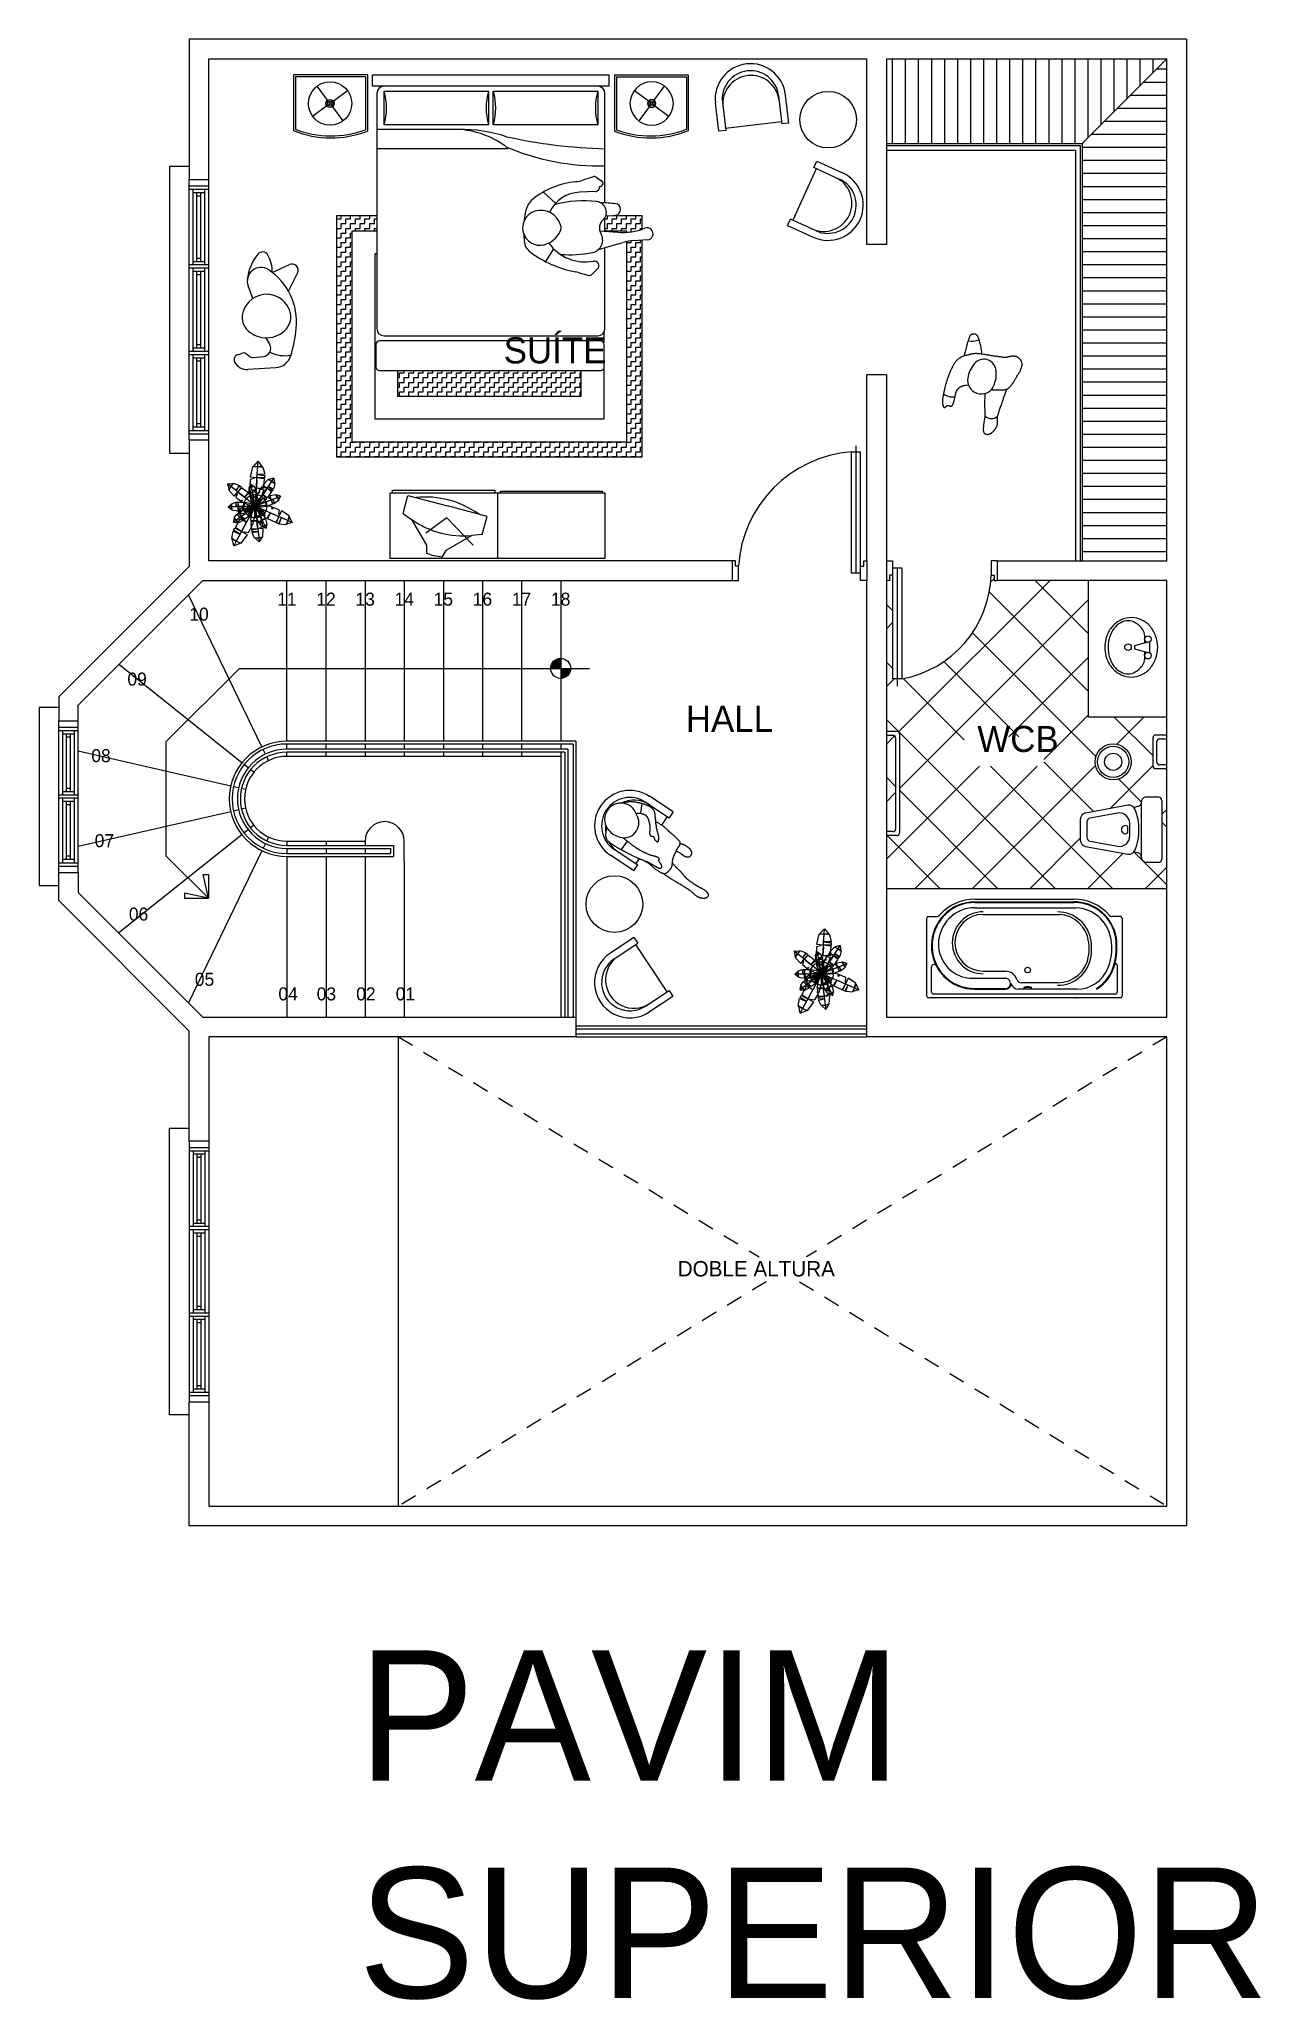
# Model space of a CAD drawing. Header units: inches. Extents: x 105.6 to 147.4, y 36.9 to 62.2.
# Drawn here: x 118.18 to 127.55, y 36.95 to 51.98 of the extents above; entities that cross this region are included whole.
import ezdxf
from ezdxf.enums import TextEntityAlignment as Align

# ---------------------------------------------------------------- set-up
doc = ezdxf.new("R2010")
doc.units = ezdxf.units.IN
doc.header["$MEASUREMENT"] = 0
doc.linetypes.add('HIDDEN2', pattern=[0.1875, 0.125, -0.0625])
for name, color, linetype in [('detalle ventanas', 2, 'Continuous'), ('Gente', 11, 'Continuous'), ('Gradas', 1, 'Continuous'), ('Layer2', 4, 'Continuous'), ('MUEBLES', 1, 'Continuous'), ('muebles.', 1, 'Continuous'), ('P1', 1, 'Continuous'), ('Paredes', 5, 'Continuous'), ('ptyvt', 2, 'Continuous'), ('puertas y ventanas', 1, 'Continuous'), ('TREE', 72, 'Continuous')]:
    doc.layers.add(name, color=color, linetype=linetype)
doc.layers.add('TEXTO', color=2, linetype='Continuous', lineweight=15)
doc.styles.add('ATT', font='archfree.shx')
doc.styles.add('STYLE1', font='archfree.shx')

msp = doc.modelspace()

# ---------------------------------------------------------------- texts
at = {"layer": 'Gradas', "color": 2, "style": 'STYLE1'}
for s, p in [('11', (120.08, 47.638)), ('12', (120.38, 47.638)), ('13', (120.68, 47.638)), ('14', (120.98, 47.638)), ('15', (121.28, 47.638)), ('16', (121.58, 47.638)), ('17', (121.88, 47.638)), ('18', (122.18, 47.638)), ('10', (119.406, 47.523)), ('09', (118.931, 47.025)), ('08', (118.654, 46.438)), ('07', (118.68, 45.786)), ('06', (118.942, 45.223)), ('05', (119.448, 44.723)), ('04', (120.089, 44.611)), ('03', (120.383, 44.611)), ('02', (120.686, 44.611)), ('01', (120.989, 44.611))]:
    msp.add_text(s, height=0.1, dxfattribs=at).set_placement(p, align=Align.CENTER)
at = {"layer": 'TEXTO'}
for s, height, p in [('SUÍTE', 0.2, (121.743, 49.496)), ('HALL', 0.2, (123.14, 46.67)), ('WCB', 0.2, (125.376, 46.516)), ('PAVIM', 1, (120.628, 38.628)), ('SUPERIOR', 1, (120.628, 36.961))]:
    msp.add_text(s, height=height, dxfattribs=at).set_placement(p)
at = {"layer": 'TEXTO', "style": 'STYLE1'}
msp.add_text('DOBLE ALTURA', height=0.1184, dxfattribs=at).set_placement((123.078, 42.494))

# ---------------------------------------------------------------- blocks, each defined once
blk = doc.blocks.new('MUBA02PL')
at = {"color": 0, "linetype": 'ByBlock'}
for p, q in [((0.025, -0.225), (0.025, 0.225)), ((0.145, 0.25), (0.05, 0.25)), ((0.18, 0.212), (0.18, 0.215)), ((0.18, 0.212), (0.18, -0.212)), ((0.208, 0.178), (0.238, 0.171)), ((0.609, 0.128), (0.284, 0.187)), ((0.65, -0.079), (0.65, 0.079)), ((0.284, -0.187), (0.609, -0.128)), ((0.05, -0.25), (0.145, -0.25)), ((0.18, -0.215), (0.18, -0.212)), ((0.208, -0.178), (0.238, -0.171))]:
    blk.add_line(p, q, dxfattribs=at)
for points in [[(0.575, 0.089), (0.365, 0.127, 0.467538), (0.27, 0.048), (0.27, -0.048, 0.467538), (0.365, -0.127), (0.575, -0.089, 0.362827), (0.6, -0.059), (0.6, 0.059, 0.362827)], [(0.285, -0.025, 2), (0.285, 0.025)]]:
    blk.add_lwpolyline(points, format="xyb", close=True, dxfattribs=at)
for centre, radius, start, end in [((0.05, 0.225), 0.025, 90, 180), ((0.145, 0.215), 0.035, 0, 90), ((0.215, 0.212), 0.035, 180, 257.3856), ((0.641, 0), 0.441, 159.3632, 200.6368), ((0.276, 0.138), 0.05, 79.7685, 159.3632), ((0.6, 0.079), 0.05, 0, 79.7685), ((0.6, -0.079), 0.05, 280.2315, 0), ((0.05, -0.225), 0.025, 180, 270), ((0.145, -0.215), 0.035, 270, 0), ((0.215, -0.212), 0.035, 102.6144, 180), ((0.276, -0.138), 0.05, 200.6368, 280.2315)]:
    blk.add_arc(centre, radius, start, end, dxfattribs=at)
blk = doc.blocks.new('DEGHDFG')
at = {"color": 1, "linetype": 'Continuous'}
for p, q in [((268.51, 333.783), (268.51, 335.256)), ((268.522, 335.269), (269.121, 335.269)), ((268.539, 333.823), (268.539, 335.217)), ((268.554, 335.232), (268.748, 335.232)), ((269.134, 335.256), (269.134, 335.19)), ((268.575, 334.902), (268.575, 334.666)), ((268.581, 334.902), (268.581, 334.666)), ((268.66, 334.918), (268.66, 334.666)), ((268.713, 334.835), (268.713, 334.666)), ((269.15, 334.835), (269.15, 334.251)), ((269.201, 334.899), (269.201, 334.122)), ((269.241, 334.899), (269.241, 334.14)), ((269.246, 334.899), (269.246, 334.14)), ((269.267, 334.899), (269.267, 334.14)), ((268.576, 334.117), (268.576, 334.567)), ((268.625, 334.265), (268.625, 334.542)), ((268.761, 333.808), (268.554, 333.808)), ((269.134, 333.783), (269.134, 333.85)), ((269.121, 333.771), (268.522, 333.771))]:
    blk.add_line(p, q, dxfattribs=at)
blk.add_circle((268.723, 334.495), 0.0216, dxfattribs=at)
for centre, radius, start, end in [((268.522, 335.256), 0.0125, 90, 180), ((268.554, 335.217), 0.015, 90, 180), ((268.907, 334.902), 0.331, 89.461, 180), ((268.907, 334.902), 0.326, 85.4325, 180), ((268.921, 334.918), 0.261, 87.7185, 180), ((268.748, 335.213), 0.0184, 297.0034, 90), ((268.913, 334.899), 0.333, 0, 90.5373), ((268.921, 334.899), 0.28, 0, 90), ((268.913, 334.899), 0.328, 0, 86.4763), ((269.121, 335.256), 0.0125, 0, 90), ((269.159, 335.19), 0.025, 180, 229.2943), ((268.909, 334.899), 0.358, 0, 49.2943), ((268.932, 334.835), 0.238, 0, 180), ((268.932, 334.835), 0.218, 0, 180), ((268.62, 334.666), 0.0449, 180, 270), ((268.63, 334.567), 0.0541, 100.5023, 180), ((268.62, 334.666), 0.0395, 180, 0), ((268.609, 334.51), 0.0289, 150.2241, 166.6674), ((268.586, 334.523), 0.00235, 90, 150.2241), ((268.586, 334.523), 0.00235, 29.7759, 90), ((268.563, 334.51), 0.0289, 13.3326, 29.7759), ((268.53, 334.512), 0.0591, 6.5949, 12.1924), ((268.662, 334.542), 0.0375, 108.7631, 180), ((268.62, 334.666), 0.0932, 288.7631, 0), ((268.707, 334.495), 0.128, 174.3935, 180), ((268.707, 334.495), 0.128, 180, 185.6065), ((268.646, 334.501), 0.0672, 166.6674, 174.3935), ((268.646, 334.489), 0.0672, 185.6065, 193.3326), ((268.609, 334.48), 0.0289, 193.3326, 209.7759), ((268.586, 334.467), 0.00235, 209.7759, 270), ((268.586, 334.467), 0.00235, 270, 330.2241), ((268.563, 334.48), 0.0289, 330.2241, 346.6674), ((268.53, 334.478), 0.0591, 347.8076, 353.4051), ((268.443, 334.502), 0.147, 2.7417, 6.5949), ((268.443, 334.488), 0.147, 353.4051, 357.2583), ((268.3, 334.495), 0.29, 360, 2.7417), ((268.3, 334.495), 0.29, 357.2583, 0), ((268.526, 334.501), 0.0672, 5.6065, 13.3326), ((268.526, 334.489), 0.0672, 346.6674, 354.3935), ((268.466, 334.495), 0.128, 360, 5.6065), ((268.466, 334.495), 0.128, 354.3935, 0), ((268.865, 334.265), 0.259, 180, 262.609), ((268.865, 334.265), 0.24, 180, 262.609), ((268.91, 334.265), 0.24, 277.391, 356.6233), ((268.91, 334.265), 0.259, 277.391, 0), ((268.887, 334.249), 0.4, 198.9445, 199.2182), ((268.833, 334.117), 0.257, 180, 247.6381), ((268.917, 334.139), 0.324, 268.7699, 351.0274), ((268.917, 334.139), 0.329, 268.8046, 351.0274), ((268.917, 334.137), 0.284, 281.9798, 356.8992), ((268.909, 334.14), 0.358, 310.7057, 360), ((268.909, 334.14), 0.332, 351.0274, 360), ((268.909, 334.14), 0.337, 351.0274, 360), ((268.833, 334.117), 0.297, 210.1713, 247.6381), ((268.833, 334.117), 0.292, 210.7907, 247.6381), ((268.887, 334.441), 0.437, 262.609, 270), ((268.887, 334.441), 0.418, 262.609, 270), ((268.887, 334.441), 0.418, 270, 277.391), ((268.887, 334.441), 0.437, 270, 277.391), ((268.522, 333.783), 0.0125, 180, 270), ((268.554, 333.823), 0.015, 180, 270), ((268.887, 334.249), 0.439, 247.6381, 272.9585), ((268.887, 334.249), 0.434, 247.6381, 272.9844), ((268.887, 334.249), 0.4, 247.6381, 286.8714), ((268.761, 333.818), 0.00967, 269.9999, 73.6816), ((269.121, 333.783), 0.0125, 270, 0), ((269.159, 333.85), 0.025, 130.7057, 180)]:
    blk.add_arc(centre, radius, start, end, dxfattribs=at)
blk = doc.blocks.new('12PLMP01')
for p, q in [((0, 1.5), (0, 8)), ((-1.5, 0), (-8, 0)), ((1.5, 0), (8, 0)), ((0, -1.5), (0, -8))]:
    blk.add_line(p, q)
for radius in [8, 1.5]:
    blk.add_circle((0, 0), radius)
at = {"style": 'ATT'}
for tag, p, flags in [('ITEM', (12, 6), 3), ('ROOM_NUMBER', (12, -2), 1), ('DIAMETER', (12, -11), 3)]:
    blk.add_attdef(tag, p, '', height=6, dxfattribs=dict(at, flags=flags))
blk = doc.blocks.new('plantita')
at = {"layer": 'TREE'}
for p, q in [((73.282, 68.345, -0.289), (73.303, 68.33, -0.289)), ((73.282, 68.345, -0.289), (73.303, 68.33, -0.289)), ((73.295, 68.344, -0.237), (73.303, 68.33, -0.237)), ((73.295, 68.344, -0.237), (73.303, 68.33, -0.237)), ((73.301, 68.34, -0.13), (73.303, 68.33, -0.13)), ((73.301, 68.34, -0.13), (73.303, 68.33, -0.13)), ((73.305, 68.346, -0.041), (73.303, 68.33, -0.041)), ((73.305, 68.346, -0.041), (73.303, 68.33, -0.041)), ((73.282, 68.33, -0.108), (73.303, 68.33, -0.108)), ((73.282, 68.33, -0.108), (73.303, 68.33, -0.108)), ((73.29, 68.325, -0.041), (73.303, 68.33, -0.041)), ((73.29, 68.325, -0.041), (73.303, 68.33, -0.041)), ((73.291, 68.309, -0.235), (73.303, 68.33, -0.235)), ((73.291, 68.309, -0.235), (73.303, 68.33, -0.235)), ((73.297, 68.325, 0.032), (73.303, 68.33, 0.032)), ((73.297, 68.325, 0.032), (73.303, 68.33, 0.032)), ((73.317, 68.338, -0.18), (73.302, 68.323, -0.18)), ((73.317, 68.338, -0.18), (73.302, 68.323, -0.18)), ((73.317, 68.331, 0.006), (73.303, 68.33, 0.006)), ((73.317, 68.331, 0.006), (73.303, 68.33, 0.006)), ((73.33, 68.325, -0.343), (73.303, 68.33, -0.343)), ((73.319, 68.317, -0.29), (73.303, 68.33, -0.29)), ((73.319, 68.317, -0.074), (73.303, 68.33, -0.074)), ((73.308, 68.315, -0.014), (73.303, 68.33, -0.014)), ((73.33, 68.325, -0.343), (73.303, 68.33, -0.343)), ((73.319, 68.317, -0.29), (73.303, 68.33, -0.29)), ((73.319, 68.317, -0.074), (73.303, 68.33, -0.074)), ((73.308, 68.315, -0.014), (73.303, 68.33, -0.014))]:
    blk.add_line(p, q, dxfattribs=at)
at = {"layer": 'TREE', "extrusion": (0.616288, -0.288449, 0.732793)}
blk.add_line((73.302, 68.337, 0.036), (73.305, 68.333, 0.031), dxfattribs=at)
blk.add_line((73.302, 68.337, 0.036), (73.305, 68.333, 0.031), dxfattribs=at)
at = {"layer": 'TREE', "extrusion": (-0.676933, 0.316833, 0.664364)}
blk.add_line((73.306, 68.327, 0.036), (73.303, 68.33, 0.031), dxfattribs=at)
blk.add_line((73.306, 68.327, 0.036), (73.303, 68.33, 0.031), dxfattribs=at)
at = {"layer": 'TREE', "const_width": 0.00675, "elevation": -0.672}
blk.add_lwpolyline([(73.44, 68.306, 1), (73.167, 68.354, 1)], format="xyb", close=True, dxfattribs=at)
blk.add_lwpolyline([(73.44, 68.306, 1), (73.167, 68.354, 1)], format="xyb", close=True, dxfattribs=at)
at = {"layer": 'TREE'}
for radius in [0.135, 0.135, 0.00675, 0.00675]:
    blk.add_circle((73.303, 68.33, -0.456), radius, dxfattribs=at)
for points in [[(72.876, 68.631, -0.436), (72.957, 68.638, -0.347), (72.925, 68.596, -0.33), (72.876, 68.631, -0.436)], [(72.876, 68.631, -0.436), (72.957, 68.638, -0.347), (72.925, 68.596, -0.33), (72.876, 68.631, -0.436)], [(72.876, 68.631, -0.436), (72.896, 68.551, -0.347), (72.925, 68.596, -0.33), (72.876, 68.631, -0.436)], [(72.876, 68.631, -0.436), (72.896, 68.551, -0.347), (72.925, 68.596, -0.33), (72.876, 68.631, -0.436)], [(72.925, 68.596, -0.33), (72.897, 68.541, -0.332), (72.982, 68.457, -0.266), (73.031, 68.522, -0.256)], [(72.925, 68.596, -0.33), (72.897, 68.541, -0.332), (72.982, 68.457, -0.266), (73.031, 68.522, -0.256)], [(72.925, 68.596, -0.33), (72.962, 68.644, -0.335), (73.046, 68.618, -0.29), (73.002, 68.542, -0.276)], [(72.925, 68.596, -0.33), (72.962, 68.644, -0.335), (73.046, 68.618, -0.29), (73.002, 68.542, -0.276)], [(73.002, 68.542, -0.276), (73.055, 68.611, -0.283), (73.079, 68.594, -0.266), (73.031, 68.522, -0.256)], [(73.002, 68.542, -0.276), (73.055, 68.611, -0.283), (73.079, 68.594, -0.266), (73.031, 68.522, -0.256)], [(73.031, 68.522, -0.256), (73.085, 68.587, -0.233), (73.179, 68.521, -0.233), (73.13, 68.452, -0.256)], [(73.031, 68.522, -0.256), (73.085, 68.587, -0.233), (73.179, 68.521, -0.233), (73.13, 68.452, -0.256)], [(73.164, 68.57, -0.262), (73.135, 68.547, -0.262), (73.16, 68.48, -0.223), (73.203, 68.503, -0.217)], [(73.164, 68.57, -0.262), (73.135, 68.547, -0.262), (73.16, 68.48, -0.223), (73.203, 68.503, -0.217)], [(73.146, 68.601, -0.325), (73.137, 68.553, -0.271), (73.164, 68.57, -0.262), (73.146, 68.601, -0.325)], [(73.146, 68.601, -0.325), (73.137, 68.553, -0.271), (73.164, 68.57, -0.262), (73.146, 68.601, -0.325)], [(73.146, 68.601, -0.325), (73.192, 68.585, -0.271), (73.164, 68.57, -0.262), (73.146, 68.601, -0.325)], [(73.146, 68.601, -0.325), (73.192, 68.585, -0.271), (73.164, 68.57, -0.262), (73.146, 68.601, -0.325)], [(73.164, 68.57, -0.262), (73.196, 68.587, -0.264), (73.235, 68.552, -0.237), (73.192, 68.521, -0.229)], [(73.164, 68.57, -0.262), (73.196, 68.587, -0.264), (73.235, 68.552, -0.237), (73.192, 68.521, -0.229)], [(73.328, 68.606, -0.066), (73.291, 68.604, -0.067), (73.273, 68.535, -0.027), (73.321, 68.529, -0.021)], [(73.328, 68.606, -0.066), (73.291, 68.604, -0.067), (73.273, 68.535, -0.027), (73.321, 68.529, -0.021)], [(73.331, 68.642, -0.129), (73.296, 68.608, -0.076), (73.328, 68.606, -0.066), (73.331, 68.642, -0.129)], [(73.331, 68.642, -0.129), (73.296, 68.608, -0.076), (73.328, 68.606, -0.066), (73.331, 68.642, -0.129)], [(73.328, 68.606, -0.066), (73.364, 68.601, -0.069), (73.376, 68.55, -0.042), (73.323, 68.55, -0.033)], [(73.328, 68.606, -0.066), (73.364, 68.601, -0.069), (73.376, 68.55, -0.042), (73.323, 68.55, -0.033)], [(73.331, 68.642, -0.129), (73.36, 68.603, -0.076), (73.328, 68.606, -0.066), (73.331, 68.642, -0.129)], [(73.331, 68.642, -0.129), (73.36, 68.603, -0.076), (73.328, 68.606, -0.066), (73.331, 68.642, -0.129)], [(73.564, 68.584, -0.213), (73.525, 68.614, -0.214), (73.447, 68.559, -0.162), (73.491, 68.512, -0.154)], [(73.564, 68.584, -0.213), (73.525, 68.614, -0.214), (73.447, 68.559, -0.162), (73.491, 68.512, -0.154)], [(73.564, 68.584, -0.213), (73.597, 68.549, -0.217), (73.565, 68.486, -0.181), (73.511, 68.532, -0.17)], [(73.564, 68.584, -0.213), (73.597, 68.549, -0.217), (73.565, 68.486, -0.181), (73.511, 68.532, -0.17)], [(73.598, 68.619, -0.298), (73.533, 68.614, -0.227), (73.564, 68.584, -0.213), (73.598, 68.619, -0.298)], [(73.598, 68.619, -0.298), (73.533, 68.614, -0.227), (73.564, 68.584, -0.213), (73.598, 68.619, -0.298)], [(73.598, 68.619, -0.298), (73.593, 68.554, -0.227), (73.564, 68.584, -0.213), (73.598, 68.619, -0.298)], [(73.598, 68.619, -0.298), (73.593, 68.554, -0.227), (73.564, 68.584, -0.213), (73.598, 68.619, -0.298)], [(72.885, 68.331, -0.225), (72.935, 68.373, -0.154), (72.934, 68.331, -0.141), (72.885, 68.331, -0.225)], [(72.885, 68.331, -0.225), (72.935, 68.373, -0.154), (72.934, 68.331, -0.141), (72.885, 68.331, -0.225)], [(72.934, 68.331, -0.141), (72.936, 68.379, -0.144), (73.002, 68.4, -0.108), (73.009, 68.33, -0.098)], [(72.934, 68.331, -0.141), (72.936, 68.379, -0.144), (73.002, 68.4, -0.108), (73.009, 68.33, -0.098)], [(73.009, 68.33, -0.098), (73.012, 68.4, -0.103), (73.035, 68.4, -0.089), (73.037, 68.33, -0.081)], [(73.009, 68.33, -0.098), (73.012, 68.4, -0.103), (73.035, 68.4, -0.089), (73.037, 68.33, -0.081)], [(73.037, 68.33, -0.081), (73.042, 68.398, -0.063), (73.134, 68.398, -0.063), (73.134, 68.33, -0.081)], [(73.037, 68.33, -0.081), (73.042, 68.398, -0.063), (73.134, 68.398, -0.063), (73.134, 68.33, -0.081)], [(73.192, 68.521, -0.229), (73.239, 68.546, -0.233), (73.248, 68.53, -0.223), (73.203, 68.503, -0.217)], [(73.192, 68.521, -0.229), (73.239, 68.546, -0.233), (73.248, 68.53, -0.223), (73.203, 68.503, -0.217)], [(73.203, 68.503, -0.217), (73.249, 68.525, -0.203), (73.283, 68.466, -0.203), (73.239, 68.44, -0.217)], [(73.203, 68.503, -0.217), (73.249, 68.525, -0.203), (73.283, 68.466, -0.203), (73.239, 68.44, -0.217)], [(73.214, 68.415, 0.09), (73.228, 68.39, 0.099), (73.238, 68.399, 0.099), (73.214, 68.415, 0.09)], [(73.214, 68.415, 0.09), (73.244, 68.411, 0.094), (73.238, 68.399, 0.099), (73.214, 68.415, 0.09)], [(73.214, 68.415, 0.09), (73.228, 68.39, 0.099), (73.238, 68.399, 0.099), (73.214, 68.415, 0.09)], [(73.214, 68.415, 0.09), (73.244, 68.411, 0.094), (73.238, 68.399, 0.099), (73.214, 68.415, 0.09)], [(73.238, 68.399, 0.099), (73.23, 68.386, 0.101), (73.253, 68.361, 0.094), (73.267, 68.376, 0.092)], [(73.238, 68.399, 0.099), (73.23, 68.386, 0.101), (73.253, 68.361, 0.094), (73.267, 68.376, 0.092)], [(73.238, 68.399, 0.099), (73.247, 68.411, 0.095), (73.269, 68.402, 0.089), (73.259, 68.382, 0.094)], [(73.238, 68.399, 0.099), (73.247, 68.411, 0.095), (73.269, 68.402, 0.089), (73.259, 68.382, 0.094)], [(73.261, 68.51, -0.146), (73.239, 68.501, -0.147), (73.241, 68.454, -0.12), (73.273, 68.46, -0.117)], [(73.261, 68.51, -0.146), (73.239, 68.501, -0.147), (73.241, 68.454, -0.12), (73.273, 68.46, -0.117)], [(73.256, 68.534, -0.188), (73.241, 68.505, -0.153), (73.261, 68.51, -0.146), (73.256, 68.534, -0.188)], [(73.256, 68.534, -0.188), (73.241, 68.505, -0.153), (73.261, 68.51, -0.146), (73.256, 68.534, -0.188)], [(73.256, 68.534, -0.188), (73.282, 68.514, -0.153), (73.261, 68.51, -0.146), (73.256, 68.534, -0.188)], [(73.256, 68.534, -0.188), (73.282, 68.514, -0.153), (73.261, 68.51, -0.146), (73.256, 68.534, -0.188)], [(73.259, 68.382, 0.094), (73.271, 68.4, 0.088), (73.278, 68.394, 0.086), (73.267, 68.376, 0.092)], [(73.259, 68.382, 0.094), (73.271, 68.4, 0.088), (73.278, 68.394, 0.086), (73.267, 68.376, 0.092)], [(73.261, 68.51, -0.146), (73.285, 68.515, -0.148), (73.303, 68.485, -0.13), (73.27, 68.474, -0.125)], [(73.261, 68.51, -0.146), (73.285, 68.515, -0.148), (73.303, 68.485, -0.13), (73.27, 68.474, -0.125)], [(73.267, 68.376, 0.092), (73.283, 68.39, 0.091), (73.298, 68.375, 0.072), (73.282, 68.36, 0.072)], [(73.267, 68.376, 0.092), (73.283, 68.39, 0.091), (73.298, 68.375, 0.072), (73.282, 68.36, 0.072)], [(73.27, 68.474, -0.125), (73.304, 68.48, -0.127), (73.307, 68.469, -0.121), (73.273, 68.46, -0.117)], [(73.27, 68.474, -0.125), (73.304, 68.48, -0.127), (73.307, 68.469, -0.121), (73.273, 68.46, -0.117)], [(73.273, 68.46, -0.117), (73.307, 68.465, -0.107), (73.317, 68.42, -0.107), (73.284, 68.413, -0.117)], [(73.273, 68.46, -0.117), (73.307, 68.465, -0.107), (73.317, 68.42, -0.107), (73.284, 68.413, -0.117)], [(73.321, 68.529, -0.021), (73.371, 68.521, -0.008), (73.365, 68.452, -0.008), (73.315, 68.457, -0.021)], [(73.321, 68.529, -0.021), (73.371, 68.521, -0.008), (73.365, 68.452, -0.008), (73.315, 68.457, -0.021)], [(73.323, 68.55, -0.033), (73.375, 68.543, -0.037), (73.373, 68.526, -0.027), (73.321, 68.529, -0.021)], [(73.323, 68.55, -0.033), (73.375, 68.543, -0.037), (73.373, 68.526, -0.027), (73.321, 68.529, -0.021)], [(73.469, 68.344, 0.022), (73.47, 68.302, 0.034), (73.413, 68.297, 0.034), (73.409, 68.339, 0.022)], [(73.469, 68.344, 0.022), (73.47, 68.302, 0.034), (73.413, 68.297, 0.034), (73.409, 68.339, 0.022)], [(73.491, 68.512, -0.154), (73.535, 68.46, -0.136), (73.47, 68.395, -0.136), (73.422, 68.443, -0.154)], [(73.491, 68.512, -0.154), (73.535, 68.46, -0.136), (73.47, 68.395, -0.136), (73.422, 68.443, -0.154)], [(73.534, 68.35, -0.015), (73.527, 68.38, -0.016), (73.467, 68.385, 0.017), (73.469, 68.344, 0.022)], [(73.534, 68.35, -0.015), (73.527, 68.38, -0.016), (73.467, 68.385, 0.017), (73.469, 68.344, 0.022)], [(73.487, 68.346, 0.012), (73.489, 68.302, 0.009), (73.474, 68.301, 0.017), (73.469, 68.344, 0.022)], [(73.487, 68.346, 0.012), (73.489, 68.302, 0.009), (73.474, 68.301, 0.017), (73.469, 68.344, 0.022)], [(73.534, 68.35, -0.015), (73.535, 68.32, -0.017), (73.495, 68.303, 0.005), (73.487, 68.346, 0.012)], [(73.534, 68.35, -0.015), (73.535, 68.32, -0.017), (73.495, 68.303, 0.005), (73.487, 68.346, 0.012)], [(73.511, 68.532, -0.17), (73.558, 68.48, -0.175), (73.542, 68.463, -0.162), (73.491, 68.512, -0.154)], [(73.511, 68.532, -0.17), (73.558, 68.48, -0.175), (73.542, 68.463, -0.162), (73.491, 68.512, -0.154)], [(73.564, 68.352, -0.068), (73.531, 68.376, -0.023), (73.534, 68.35, -0.015), (73.564, 68.352, -0.068)], [(73.564, 68.352, -0.068), (73.531, 68.376, -0.023), (73.534, 68.35, -0.015), (73.564, 68.352, -0.068)], [(73.564, 68.352, -0.068), (73.535, 68.323, -0.023), (73.534, 68.35, -0.015), (73.564, 68.352, -0.068)], [(73.564, 68.352, -0.068), (73.535, 68.323, -0.023), (73.534, 68.35, -0.015), (73.564, 68.352, -0.068)], [(73.758, 68.249, -0.384), (73.76, 68.31, -0.386), (73.648, 68.351, -0.32), (73.632, 68.272, -0.31)], [(73.758, 68.249, -0.384), (73.76, 68.31, -0.386), (73.648, 68.351, -0.32), (73.632, 68.272, -0.31)], [(72.885, 68.331, -0.225), (72.935, 68.288, -0.154), (72.934, 68.331, -0.141), (72.885, 68.331, -0.225)], [(72.885, 68.331, -0.225), (72.935, 68.288, -0.154), (72.934, 68.331, -0.141), (72.885, 68.331, -0.225)], [(72.934, 68.331, -0.141), (72.94, 68.282, -0.142), (73.035, 68.266, -0.089), (73.037, 68.33, -0.081)], [(72.934, 68.331, -0.141), (72.94, 68.282, -0.142), (73.035, 68.266, -0.089), (73.037, 68.33, -0.081)], [(73.033, 68.232, -0.122), (73.055, 68.271, -0.073), (73.064, 68.244, -0.064), (73.033, 68.232, -0.122)], [(73.033, 68.232, -0.122), (73.055, 68.271, -0.073), (73.064, 68.244, -0.064), (73.033, 68.232, -0.122)], [(73.033, 68.232, -0.122), (73.075, 68.216, -0.073), (73.064, 68.244, -0.064), (73.033, 68.232, -0.122)], [(73.033, 68.232, -0.122), (73.075, 68.216, -0.073), (73.064, 68.244, -0.064), (73.033, 68.232, -0.122)], [(73.064, 68.244, -0.064), (73.054, 68.275, -0.067), (73.092, 68.305, -0.042), (73.113, 68.261, -0.034)], [(73.064, 68.244, -0.064), (73.054, 68.275, -0.067), (73.092, 68.305, -0.042), (73.113, 68.261, -0.034)], [(73.064, 68.244, -0.064), (73.08, 68.214, -0.065), (73.145, 68.225, -0.028), (73.131, 68.268, -0.023)], [(73.064, 68.244, -0.064), (73.08, 68.214, -0.065), (73.145, 68.225, -0.028), (73.131, 68.268, -0.023)], [(73.153, 68.07, -0.206), (73.09, 68.114, -0.185), (73.142, 68.203, -0.185), (73.208, 68.165, -0.206)], [(73.153, 68.07, -0.206), (73.09, 68.114, -0.185), (73.142, 68.203, -0.185), (73.208, 68.165, -0.206)], [(73.113, 68.261, -0.034), (73.098, 68.307, -0.038), (73.114, 68.312, -0.029), (73.131, 68.268, -0.023)], [(73.113, 68.261, -0.034), (73.098, 68.307, -0.038), (73.114, 68.312, -0.029), (73.131, 68.268, -0.023)], [(73.131, 68.268, -0.023), (73.119, 68.313, -0.011), (73.178, 68.334, -0.011), (73.194, 68.29, -0.023)], [(73.131, 68.268, -0.023), (73.119, 68.313, -0.011), (73.178, 68.334, -0.011), (73.194, 68.29, -0.023)], [(73.183, 68.229, -0.012), (73.187, 68.253, 0.014), (73.197, 68.241, 0.019), (73.183, 68.229, -0.012)], [(73.183, 68.229, -0.012), (73.187, 68.253, 0.014), (73.197, 68.241, 0.019), (73.183, 68.229, -0.012)], [(73.183, 68.229, -0.012), (73.208, 68.229, 0.014), (73.197, 68.241, 0.019), (73.183, 68.229, -0.012)], [(73.183, 68.229, -0.012), (73.208, 68.229, 0.014), (73.197, 68.241, 0.019), (73.183, 68.229, -0.012)], [(73.197, 68.241, 0.019), (73.186, 68.255, 0.018), (73.2, 68.277, 0.032), (73.219, 68.259, 0.036)], [(73.197, 68.241, 0.019), (73.186, 68.255, 0.018), (73.2, 68.277, 0.032), (73.219, 68.259, 0.036)], [(73.197, 68.241, 0.019), (73.211, 68.229, 0.019), (73.242, 68.247, 0.039), (73.227, 68.266, 0.042)], [(73.197, 68.241, 0.019), (73.211, 68.229, 0.019), (73.242, 68.247, 0.039), (73.227, 68.266, 0.042)], [(73.219, 68.259, 0.036), (73.203, 68.28, 0.034), (73.21, 68.285, 0.039), (73.227, 68.266, 0.042)], [(73.219, 68.259, 0.036), (73.203, 68.28, 0.034), (73.21, 68.285, 0.039), (73.227, 68.266, 0.042)], [(73.227, 68.266, 0.042), (73.212, 68.286, 0.049), (73.238, 68.309, 0.049), (73.255, 68.289, 0.042)], [(73.227, 68.266, 0.042), (73.212, 68.286, 0.049), (73.238, 68.309, 0.049), (73.255, 68.289, 0.042)], [(73.355, 68.137, 0.006), (73.305, 68.128, 0.019), (73.287, 68.194, 0.019), (73.336, 68.207, 0.006)], [(73.355, 68.137, 0.006), (73.305, 68.128, 0.019), (73.287, 68.194, 0.019), (73.336, 68.207, 0.006)], [(73.361, 68.117, -0.006), (73.31, 68.105, -0.01), (73.305, 68.122, 0), (73.355, 68.137, 0.006)], [(73.361, 68.117, -0.006), (73.31, 68.105, -0.01), (73.305, 68.122, 0), (73.355, 68.137, 0.006)], [(73.338, 68.293, 0.097), (73.322, 68.279, 0.096), (73.308, 68.292, 0.076), (73.323, 68.308, 0.075)], [(73.338, 68.293, 0.097), (73.322, 68.279, 0.096), (73.308, 68.292, 0.076), (73.323, 68.308, 0.075)], [(73.375, 68.062, -0.039), (73.34, 68.054, -0.042), (73.311, 68.098, -0.015), (73.361, 68.117, -0.006)], [(73.375, 68.062, -0.039), (73.34, 68.054, -0.042), (73.311, 68.098, -0.015), (73.361, 68.117, -0.006)], [(73.346, 68.288, 0.1), (73.335, 68.27, 0.095), (73.328, 68.274, 0.093), (73.338, 68.293, 0.097)], [(73.346, 68.288, 0.1), (73.335, 68.27, 0.095), (73.328, 68.274, 0.093), (73.338, 68.293, 0.097)], [(73.367, 68.272, 0.109), (73.359, 68.26, 0.105), (73.337, 68.268, 0.096), (73.346, 68.288, 0.1)], [(73.367, 68.272, 0.109), (73.359, 68.26, 0.105), (73.337, 68.268, 0.096), (73.346, 68.288, 0.1)], [(73.367, 68.272, 0.109), (73.374, 68.286, 0.109), (73.351, 68.309, 0.1), (73.338, 68.293, 0.097)], [(73.367, 68.272, 0.109), (73.374, 68.286, 0.109), (73.351, 68.309, 0.1), (73.338, 68.293, 0.097)], [(73.375, 68.062, -0.039), (73.409, 68.077, -0.04), (73.402, 68.148, 0), (73.355, 68.137, 0.006)], [(73.375, 68.062, -0.039), (73.409, 68.077, -0.04), (73.402, 68.148, 0), (73.355, 68.137, 0.006)], [(73.392, 68.257, 0.102), (73.362, 68.26, 0.103), (73.367, 68.272, 0.109), (73.392, 68.257, 0.102)], [(73.392, 68.257, 0.102), (73.362, 68.26, 0.103), (73.367, 68.272, 0.109), (73.392, 68.257, 0.102)], [(73.392, 68.257, 0.102), (73.376, 68.282, 0.108), (73.367, 68.272, 0.109), (73.392, 68.257, 0.102)], [(73.392, 68.257, 0.102), (73.376, 68.282, 0.108), (73.367, 68.272, 0.109), (73.392, 68.257, 0.102)], [(73.495, 68.169, -0.265), (73.45, 68.124, -0.248), (73.384, 68.179, -0.248), (73.425, 68.228, -0.265)], [(73.495, 68.169, -0.049), (73.45, 68.124, -0.032), (73.384, 68.179, -0.032), (73.425, 68.228, -0.049)], [(73.495, 68.169, -0.265), (73.45, 68.124, -0.248), (73.384, 68.179, -0.248), (73.425, 68.228, -0.265)], [(73.495, 68.169, -0.049), (73.45, 68.124, -0.032), (73.384, 68.179, -0.032), (73.425, 68.228, -0.049)], [(73.515, 68.152, -0.281), (73.47, 68.104, -0.286), (73.454, 68.118, -0.273), (73.495, 68.169, -0.265)], [(73.515, 68.152, -0.065), (73.47, 68.104, -0.07), (73.454, 68.118, -0.057), (73.495, 68.169, -0.049)], [(73.515, 68.152, -0.281), (73.47, 68.104, -0.286), (73.454, 68.118, -0.273), (73.495, 68.169, -0.265)], [(73.515, 68.152, -0.065), (73.47, 68.104, -0.07), (73.454, 68.118, -0.057), (73.495, 68.169, -0.049)], [(73.568, 68.107, -0.321), (73.538, 68.074, -0.325), (73.477, 68.098, -0.291), (73.515, 68.152, -0.281)], [(73.568, 68.107, -0.105), (73.538, 68.074, -0.109), (73.477, 68.098, -0.075), (73.515, 68.152, -0.065)], [(73.568, 68.107, -0.321), (73.538, 68.074, -0.325), (73.477, 68.098, -0.291), (73.515, 68.152, -0.281)], [(73.568, 68.107, -0.105), (73.538, 68.074, -0.109), (73.477, 68.098, -0.075), (73.515, 68.152, -0.065)], [(73.568, 68.107, -0.105), (73.593, 68.146, -0.106), (73.535, 68.214, -0.057), (73.495, 68.169, -0.049)], [(73.568, 68.107, -0.321), (73.593, 68.146, -0.322), (73.535, 68.214, -0.273), (73.495, 68.169, -0.265)], [(73.568, 68.107, -0.105), (73.593, 68.146, -0.106), (73.535, 68.214, -0.057), (73.495, 68.169, -0.049)], [(73.568, 68.107, -0.321), (73.593, 68.146, -0.322), (73.535, 68.214, -0.273), (73.495, 68.169, -0.265)], [(73.632, 68.272, -0.31), (73.61, 68.189, -0.287), (73.497, 68.21, -0.287), (73.512, 68.293, -0.31)], [(73.632, 68.272, -0.31), (73.61, 68.189, -0.287), (73.497, 68.21, -0.287), (73.512, 68.293, -0.31)], [(73.603, 68.078, -0.4), (73.593, 68.138, -0.333), (73.568, 68.107, -0.321), (73.603, 68.078, -0.4)], [(73.603, 68.078, -0.184), (73.593, 68.138, -0.117), (73.568, 68.107, -0.105), (73.603, 68.078, -0.184)], [(73.603, 68.078, -0.4), (73.593, 68.138, -0.333), (73.568, 68.107, -0.321), (73.603, 68.078, -0.4)], [(73.603, 68.078, -0.184), (73.593, 68.138, -0.117), (73.568, 68.107, -0.105), (73.603, 68.078, -0.184)], [(73.666, 68.266, -0.33), (73.647, 68.18, -0.337), (73.618, 68.185, -0.32), (73.632, 68.272, -0.31)], [(73.666, 68.266, -0.33), (73.647, 68.18, -0.337), (73.618, 68.185, -0.32), (73.632, 68.272, -0.31)], [(73.758, 68.249, -0.384), (73.745, 68.19, -0.389), (73.659, 68.178, -0.344), (73.666, 68.266, -0.33)], [(73.758, 68.249, -0.384), (73.745, 68.19, -0.389), (73.659, 68.178, -0.344), (73.666, 68.266, -0.33)], [(73.818, 68.239, -0.49), (73.748, 68.197, -0.401), (73.758, 68.249, -0.384), (73.818, 68.239, -0.49)], [(73.818, 68.239, -0.49), (73.748, 68.197, -0.401), (73.758, 68.249, -0.384), (73.818, 68.239, -0.49)], [(73.818, 68.239, -0.49), (73.766, 68.302, -0.401), (73.758, 68.249, -0.384), (73.818, 68.239, -0.49)], [(73.818, 68.239, -0.49), (73.766, 68.302, -0.401), (73.758, 68.249, -0.384), (73.818, 68.239, -0.49)], [(73.095, 67.97, -0.273), (73.049, 68, -0.277), (73.066, 68.076, -0.236), (73.137, 68.043, -0.224)], [(73.095, 67.97, -0.273), (73.049, 68, -0.277), (73.066, 68.076, -0.236), (73.137, 68.043, -0.224)], [(73.068, 67.923, -0.367), (73.054, 67.995, -0.287), (73.095, 67.97, -0.273), (73.068, 67.923, -0.367)], [(73.068, 67.923, -0.367), (73.054, 67.995, -0.287), (73.095, 67.97, -0.273), (73.068, 67.923, -0.367)], [(73.068, 67.923, -0.367), (73.137, 67.947, -0.287), (73.095, 67.97, -0.273), (73.068, 67.923, -0.367)], [(73.068, 67.923, -0.367), (73.137, 67.947, -0.287), (73.095, 67.97, -0.273), (73.068, 67.923, -0.367)], [(73.137, 68.043, -0.224), (73.071, 68.086, -0.23), (73.084, 68.108, -0.215), (73.153, 68.07, -0.206)], [(73.137, 68.043, -0.224), (73.071, 68.086, -0.23), (73.084, 68.108, -0.215), (73.153, 68.07, -0.206)], [(73.095, 67.97, -0.273), (73.146, 67.95, -0.274), (73.215, 68.032, -0.214), (73.153, 68.07, -0.206)], [(73.095, 67.97, -0.273), (73.146, 67.95, -0.274), (73.215, 68.032, -0.214), (73.153, 68.07, -0.206)], [(73.385, 68.027, -0.102), (73.344, 68.055, -0.049), (73.375, 68.062, -0.039), (73.385, 68.027, -0.102)], [(73.385, 68.027, -0.102), (73.344, 68.055, -0.049), (73.375, 68.062, -0.039), (73.385, 68.027, -0.102)], [(73.385, 68.027, -0.102), (73.406, 68.071, -0.049), (73.375, 68.062, -0.039), (73.385, 68.027, -0.102)], [(73.385, 68.027, -0.102), (73.406, 68.071, -0.049), (73.375, 68.062, -0.039), (73.385, 68.027, -0.102)], [(73.603, 68.078, -0.4), (73.542, 68.077, -0.333), (73.568, 68.107, -0.321), (73.603, 68.078, -0.4)], [(73.603, 68.078, -0.184), (73.542, 68.077, -0.117), (73.568, 68.107, -0.105), (73.603, 68.078, -0.184)], [(73.603, 68.078, -0.4), (73.542, 68.077, -0.333), (73.568, 68.107, -0.321), (73.603, 68.078, -0.4)], [(73.603, 68.078, -0.184), (73.542, 68.077, -0.117), (73.568, 68.107, -0.105), (73.603, 68.078, -0.184)]]:
    blk.add_3dface(points, dxfattribs=at)
for points, invisible_edges in [([(73.042, 68.514, -0.256), (73.023, 68.487, -0.247), (73.008, 68.442, -0.235), (73.053, 68.506, -0.256)], 5), ([(73.042, 68.514, -0.256), (73.023, 68.487, -0.247), (73.008, 68.442, -0.235), (73.053, 68.506, -0.256)], 5), ([(73.053, 68.506, -0.256), (73.008, 68.442, -0.235), (73.079, 68.392, -0.235), (73.1, 68.409, -0.242)], 9), ([(73.053, 68.506, -0.256), (73.008, 68.442, -0.235), (73.079, 68.392, -0.235), (73.1, 68.409, -0.242)], 9), ([(73.031, 68.522, -0.256), (73.017, 68.491, -0.247), (73.023, 68.487, -0.247), (73.042, 68.514, -0.256)], 4), ([(73.031, 68.522, -0.256), (73.017, 68.491, -0.247), (73.023, 68.487, -0.247), (73.042, 68.514, -0.256)], 4), ([(73.053, 68.506, -0.256), (73.13, 68.452, -0.256), (73.1, 68.409, -0.242)], 10), ([(73.053, 68.506, -0.256), (73.13, 68.452, -0.256), (73.1, 68.409, -0.242)], 10), ([(73.129, 68.452, -0.256), (73.1, 68.408, -0.247), (73.091, 68.382, -0.243), (73.187, 68.347, -0.266)], 9), ([(73.129, 68.452, -0.256), (73.1, 68.408, -0.247), (73.091, 68.382, -0.243), (73.187, 68.347, -0.266)], 9), ([(73.129, 68.452, -0.256), (73.192, 68.514, -0.243), (73.252, 68.439, -0.264), (73.216, 68.391, -0.275)], 4), ([(73.129, 68.452, -0.256), (73.192, 68.514, -0.243), (73.252, 68.439, -0.264), (73.216, 68.391, -0.275)], 4), ([(73.129, 68.452, -0.256), (73.187, 68.347, -0.266), (73.269, 68.338, -0.285), (73.282, 68.345, -0.289)], 1), ([(73.129, 68.452, -0.256), (73.187, 68.347, -0.266), (73.269, 68.338, -0.285), (73.282, 68.345, -0.289)], 1), ([(73.133, 68.33, -0.081), (73.146, 68.399, -0.071), (73.22, 68.378, -0.088), (73.218, 68.33, -0.096)], 4), ([(73.133, 68.33, -0.081), (73.146, 68.399, -0.071), (73.22, 68.378, -0.088), (73.218, 68.33, -0.096)], 4), ([(73.207, 68.496, -0.217), (73.19, 68.486, -0.212), (73.17, 68.465, -0.205), (73.211, 68.489, -0.217)], 5), ([(73.207, 68.496, -0.217), (73.19, 68.486, -0.212), (73.17, 68.465, -0.205), (73.211, 68.489, -0.217)], 5), ([(73.211, 68.489, -0.217), (73.17, 68.465, -0.205), (73.197, 68.42, -0.205), (73.212, 68.424, -0.209)], 9), ([(73.211, 68.489, -0.217), (73.17, 68.465, -0.205), (73.197, 68.42, -0.205), (73.212, 68.424, -0.209)], 9), ([(73.193, 68.29, -0.023), (73.185, 68.338, -0.016), (73.238, 68.341, -0.028), (73.248, 68.31, -0.033)], 4), ([(73.193, 68.29, -0.023), (73.185, 68.338, -0.016), (73.238, 68.341, -0.028), (73.248, 68.31, -0.033)], 4), ([(73.203, 68.503, -0.217), (73.188, 68.49, -0.212), (73.19, 68.486, -0.212), (73.207, 68.496, -0.217)], 4), ([(73.203, 68.503, -0.217), (73.188, 68.49, -0.212), (73.19, 68.486, -0.212), (73.207, 68.496, -0.217)], 4), ([(73.239, 68.44, -0.217), (73.212, 68.424, -0.211), (73.201, 68.412, -0.209), (73.244, 68.368, -0.223)], 9), ([(73.239, 68.44, -0.217), (73.212, 68.424, -0.211), (73.201, 68.412, -0.209), (73.244, 68.368, -0.223)], 9), ([(73.211, 68.489, -0.217), (73.239, 68.44, -0.217), (73.212, 68.424, -0.209)], 10), ([(73.211, 68.489, -0.217), (73.239, 68.44, -0.217), (73.212, 68.424, -0.209)], 10), ([(73.216, 68.391, -0.275), (73.252, 68.439, -0.264), (73.288, 68.365, -0.284)], 9), ([(73.216, 68.391, -0.275), (73.252, 68.439, -0.264), (73.288, 68.365, -0.284)], 9), ([(73.216, 68.391, -0.275), (73.288, 68.365, -0.284), (73.282, 68.345, -0.289)], 1), ([(73.216, 68.391, -0.275), (73.288, 68.365, -0.284), (73.282, 68.345, -0.289)], 1), ([(73.218, 68.33, -0.096), (73.22, 68.378, -0.088), (73.277, 68.346, -0.104)], 9), ([(73.218, 68.33, -0.096), (73.22, 68.378, -0.088), (73.277, 68.346, -0.104)], 9), ([(73.218, 68.33, -0.096), (73.277, 68.346, -0.104), (73.282, 68.33, -0.108)], 1), ([(73.218, 68.33, -0.096), (73.277, 68.346, -0.104), (73.282, 68.33, -0.108)], 1), ([(73.248, 68.31, -0.033), (73.238, 68.341, -0.028), (73.283, 68.334, -0.039)], 9), ([(73.248, 68.31, -0.033), (73.238, 68.341, -0.028), (73.283, 68.334, -0.039)], 9), ([(73.239, 68.44, -0.217), (73.289, 68.458, -0.209), (73.303, 68.402, -0.222), (73.271, 68.385, -0.228)], 4), ([(73.239, 68.44, -0.217), (73.289, 68.458, -0.209), (73.303, 68.402, -0.222), (73.271, 68.385, -0.228)], 4), ([(73.239, 68.44, -0.217), (73.244, 68.368, -0.223), (73.287, 68.343, -0.235), (73.295, 68.344, -0.237)], 1), ([(73.239, 68.44, -0.217), (73.244, 68.368, -0.223), (73.287, 68.343, -0.235), (73.295, 68.344, -0.237)], 1), ([(73.274, 68.455, -0.117), (73.262, 68.452, -0.113), (73.245, 68.442, -0.108), (73.276, 68.449, -0.117)], 5), ([(73.274, 68.455, -0.117), (73.262, 68.452, -0.113), (73.245, 68.442, -0.108), (73.276, 68.449, -0.117)], 5), ([(73.276, 68.449, -0.117), (73.245, 68.442, -0.108), (73.253, 68.408, -0.108), (73.264, 68.408, -0.111)], 9), ([(73.276, 68.449, -0.117), (73.245, 68.442, -0.108), (73.253, 68.408, -0.108), (73.264, 68.408, -0.111)], 9), ([(73.284, 68.413, -0.117), (73.263, 68.407, -0.113), (73.254, 68.402, -0.111), (73.273, 68.366, -0.12)], 9), ([(73.284, 68.413, -0.117), (73.263, 68.407, -0.113), (73.254, 68.402, -0.111), (73.273, 68.366, -0.12)], 9), ([(73.273, 68.46, -0.117), (73.261, 68.454, -0.113), (73.262, 68.452, -0.113), (73.274, 68.455, -0.117)], 4), ([(73.273, 68.46, -0.117), (73.261, 68.454, -0.113), (73.262, 68.452, -0.113), (73.274, 68.455, -0.117)], 4), ([(73.268, 68.374, 0.09), (73.265, 68.367, 0.093), (73.262, 68.356, 0.095), (73.27, 68.373, 0.087)], 5), ([(73.268, 68.374, 0.09), (73.265, 68.367, 0.093), (73.262, 68.356, 0.095), (73.27, 68.373, 0.087)], 5), ([(73.27, 68.373, 0.087), (73.262, 68.356, 0.095), (73.273, 68.344, 0.081), (73.277, 68.348, 0.077)], 9), ([(73.27, 68.373, 0.087), (73.262, 68.356, 0.095), (73.273, 68.344, 0.081), (73.277, 68.348, 0.077)], 9), ([(73.276, 68.449, -0.117), (73.284, 68.413, -0.117), (73.264, 68.408, -0.111)], 10), ([(73.276, 68.449, -0.117), (73.284, 68.413, -0.117), (73.264, 68.408, -0.111)], 10), ([(73.267, 68.376, 0.092), (73.264, 68.368, 0.094), (73.265, 68.367, 0.093), (73.268, 68.374, 0.09)], 4), ([(73.267, 68.376, 0.092), (73.264, 68.368, 0.094), (73.265, 68.367, 0.093), (73.268, 68.374, 0.09)], 4), ([(73.315, 68.457, -0.021), (73.283, 68.459, -0.016), (73.267, 68.456, -0.014), (73.277, 68.395, -0.027)], 9), ([(73.315, 68.457, -0.021), (73.283, 68.459, -0.016), (73.267, 68.456, -0.014), (73.277, 68.395, -0.027)], 9), ([(73.32, 68.513, -0.021), (73.273, 68.517, -0.009), (73.268, 68.465, -0.009), (73.283, 68.459, -0.013)], 9), ([(73.32, 68.513, -0.021), (73.273, 68.517, -0.009), (73.268, 68.465, -0.009), (73.283, 68.459, -0.013)], 9), ([(73.27, 68.373, 0.087), (73.282, 68.36, 0.072), (73.277, 68.348, 0.077)], 10), ([(73.27, 68.373, 0.087), (73.282, 68.36, 0.072), (73.277, 68.348, 0.077)], 10), ([(73.271, 68.385, -0.228), (73.303, 68.402, -0.222), (73.304, 68.353, -0.234)], 9), ([(73.271, 68.385, -0.228), (73.303, 68.402, -0.222), (73.304, 68.353, -0.234)], 9), ([(73.271, 68.385, -0.228), (73.304, 68.353, -0.234), (73.295, 68.344, -0.237)], 1), ([(73.271, 68.385, -0.228), (73.304, 68.353, -0.234), (73.295, 68.344, -0.237)], 1), ([(73.32, 68.521, -0.021), (73.301, 68.523, -0.016), (73.273, 68.517, -0.009), (73.32, 68.513, -0.021)], 5), ([(73.32, 68.521, -0.021), (73.301, 68.523, -0.016), (73.273, 68.517, -0.009), (73.32, 68.513, -0.021)], 5), ([(73.284, 68.413, -0.117), (73.273, 68.366, -0.12), (73.295, 68.342, -0.128), (73.301, 68.34, -0.13)], 1), ([(73.284, 68.413, -0.117), (73.273, 68.366, -0.12), (73.295, 68.342, -0.128), (73.301, 68.34, -0.13)], 1), ([(73.282, 68.36, 0.072), (73.276, 68.348, 0.076), (73.274, 68.342, 0.077), (73.287, 68.335, 0.055)], 9), ([(73.282, 68.36, 0.072), (73.276, 68.348, 0.076), (73.274, 68.342, 0.077), (73.287, 68.335, 0.055)], 9), ([(73.315, 68.457, -0.021), (73.277, 68.395, -0.027), (73.297, 68.35, -0.039), (73.305, 68.346, -0.041)], 1), ([(73.315, 68.457, -0.021), (73.277, 68.395, -0.027), (73.297, 68.35, -0.039), (73.305, 68.346, -0.041)], 1), ([(73.282, 68.36, 0.072), (73.299, 68.374, 0.068), (73.304, 68.357, 0.05), (73.293, 68.347, 0.051)], 4), ([(73.282, 68.36, 0.072), (73.299, 68.374, 0.068), (73.304, 68.357, 0.05), (73.293, 68.347, 0.051)], 4), ([(73.282, 68.36, 0.072), (73.287, 68.335, 0.055), (73.299, 68.335, 0.038), (73.302, 68.337, 0.036)], 1), ([(73.282, 68.36, 0.072), (73.287, 68.335, 0.055), (73.299, 68.335, 0.038), (73.302, 68.337, 0.036)], 1), ([(73.32, 68.513, -0.021), (73.315, 68.457, -0.021), (73.283, 68.459, -0.013)], 10), ([(73.32, 68.513, -0.021), (73.315, 68.457, -0.021), (73.283, 68.459, -0.013)], 10), ([(73.284, 68.413, -0.117), (73.319, 68.415, -0.111), (73.317, 68.376, -0.12), (73.294, 68.372, -0.124)], 4), ([(73.284, 68.413, -0.117), (73.319, 68.415, -0.111), (73.317, 68.376, -0.12), (73.294, 68.372, -0.124)], 4), ([(73.293, 68.347, 0.051), (73.304, 68.357, 0.05), (73.305, 68.341, 0.037)], 9), ([(73.293, 68.347, 0.051), (73.304, 68.357, 0.05), (73.305, 68.341, 0.037)], 9), ([(73.293, 68.347, 0.051), (73.305, 68.341, 0.037), (73.302, 68.337, 0.036)], 1), ([(73.293, 68.347, 0.051), (73.305, 68.341, 0.037), (73.302, 68.337, 0.036)], 1), ([(73.294, 68.372, -0.124), (73.317, 68.376, -0.12), (73.308, 68.345, -0.128)], 9), ([(73.294, 68.372, -0.124), (73.317, 68.376, -0.12), (73.308, 68.345, -0.128)], 9), ([(73.294, 68.372, -0.124), (73.308, 68.345, -0.128), (73.301, 68.34, -0.13)], 1), ([(73.294, 68.372, -0.124), (73.308, 68.345, -0.128), (73.301, 68.34, -0.13)], 1), ([(73.321, 68.529, -0.021), (73.301, 68.527, -0.016), (73.301, 68.523, -0.016), (73.32, 68.521, -0.021)], 4), ([(73.321, 68.529, -0.021), (73.301, 68.527, -0.016), (73.301, 68.523, -0.016), (73.32, 68.521, -0.021)], 4), ([(73.309, 68.394, -0.033), (73.317, 68.349, -0.038), (73.305, 68.346, -0.041)], 1), ([(73.309, 68.394, -0.033), (73.317, 68.349, -0.038), (73.305, 68.346, -0.041)], 1), ([(73.315, 68.457, -0.021), (73.365, 68.443, -0.014), (73.345, 68.389, -0.026), (73.309, 68.394, -0.033)], 4), ([(73.315, 68.457, -0.021), (73.365, 68.443, -0.014), (73.345, 68.389, -0.026), (73.309, 68.394, -0.033)], 4), ([(73.309, 68.394, -0.033), (73.345, 68.389, -0.026), (73.317, 68.349, -0.038)], 9), ([(73.309, 68.394, -0.033), (73.345, 68.389, -0.026), (73.317, 68.349, -0.038)], 9), ([(73.423, 68.444, -0.154), (73.331, 68.413, -0.162), (73.313, 68.35, -0.177), (73.317, 68.338, -0.18)], 1), ([(73.423, 68.444, -0.154), (73.331, 68.413, -0.162), (73.313, 68.35, -0.177), (73.317, 68.338, -0.18)], 1), ([(73.362, 68.384, -0.169), (73.332, 68.331, -0.176), (73.317, 68.338, -0.18)], 1), ([(73.362, 68.384, -0.169), (73.332, 68.331, -0.176), (73.317, 68.338, -0.18)], 1), ([(73.409, 68.339, 0.022), (73.353, 68.361, 0.017), (73.319, 68.338, 0.008), (73.317, 68.331, 0.006)], 1), ([(73.409, 68.339, 0.022), (73.353, 68.361, 0.017), (73.319, 68.338, 0.008), (73.317, 68.331, 0.006)], 1), ([(73.513, 68.293, -0.31), (73.416, 68.364, -0.32), (73.338, 68.337, -0.339), (73.33, 68.325, -0.343)], 1), ([(73.513, 68.293, -0.31), (73.416, 68.364, -0.32), (73.338, 68.337, -0.339), (73.33, 68.325, -0.343)], 1), ([(73.423, 68.444, -0.154), (73.392, 68.473, -0.147), (73.372, 68.484, -0.144), (73.331, 68.413, -0.162)], 9), ([(73.423, 68.444, -0.154), (73.392, 68.473, -0.147), (73.372, 68.484, -0.144), (73.331, 68.413, -0.162)], 9), ([(73.362, 68.384, -0.169), (73.395, 68.349, -0.161), (73.332, 68.331, -0.176)], 9), ([(73.362, 68.384, -0.169), (73.395, 68.349, -0.161), (73.332, 68.331, -0.176)], 9), ([(73.409, 68.339, 0.022), (73.406, 68.366, 0.027), (73.401, 68.379, 0.029), (73.353, 68.361, 0.017)], 9), ([(73.409, 68.339, 0.022), (73.406, 68.366, 0.027), (73.401, 68.379, 0.029), (73.353, 68.361, 0.017)], 9), ([(73.423, 68.444, -0.154), (73.462, 68.386, -0.144), (73.395, 68.349, -0.161), (73.362, 68.384, -0.169)], 4), ([(73.423, 68.444, -0.154), (73.462, 68.386, -0.144), (73.395, 68.349, -0.161), (73.362, 68.384, -0.169)], 4), ([(73.476, 68.497, -0.154), (73.432, 68.541, -0.137), (73.382, 68.491, -0.137), (73.393, 68.473, -0.143)], 9), ([(73.476, 68.497, -0.154), (73.432, 68.541, -0.137), (73.382, 68.491, -0.137), (73.393, 68.473, -0.143)], 9), ([(73.476, 68.497, -0.154), (73.422, 68.443, -0.154), (73.393, 68.473, -0.143)], 10), ([(73.476, 68.497, -0.154), (73.422, 68.443, -0.154), (73.393, 68.473, -0.143)], 10), ([(73.456, 68.343, 0.022), (73.453, 68.382, 0.033), (73.409, 68.378, 0.033), (73.407, 68.365, 0.029)], 9), ([(73.456, 68.343, 0.022), (73.453, 68.382, 0.033), (73.409, 68.378, 0.033), (73.407, 68.365, 0.029)], 9), ([(73.456, 68.343, 0.022), (73.409, 68.339, 0.022), (73.407, 68.365, 0.029)], 10), ([(73.456, 68.343, 0.022), (73.409, 68.339, 0.022), (73.407, 68.365, 0.029)], 10), ([(73.513, 68.293, -0.31), (73.52, 68.345, -0.301), (73.518, 68.373, -0.297), (73.416, 68.364, -0.32)], 9), ([(73.513, 68.293, -0.31), (73.52, 68.345, -0.301), (73.518, 68.373, -0.297), (73.416, 68.364, -0.32)], 9), ([(73.483, 68.504, -0.154), (73.465, 68.523, -0.147), (73.432, 68.541, -0.137), (73.476, 68.497, -0.154)], 5), ([(73.483, 68.504, -0.154), (73.465, 68.523, -0.147), (73.432, 68.541, -0.137), (73.476, 68.497, -0.154)], 5), ([(73.463, 68.344, 0.022), (73.461, 68.36, 0.027), (73.453, 68.382, 0.033), (73.456, 68.343, 0.022)], 5), ([(73.463, 68.344, 0.022), (73.461, 68.36, 0.027), (73.453, 68.382, 0.033), (73.456, 68.343, 0.022)], 5), ([(73.469, 68.344, 0.022), (73.465, 68.36, 0.027), (73.461, 68.36, 0.027), (73.463, 68.344, 0.022)], 4), ([(73.469, 68.344, 0.022), (73.465, 68.36, 0.027), (73.461, 68.36, 0.027), (73.463, 68.344, 0.022)], 4), ([(73.491, 68.512, -0.154), (73.469, 68.526, -0.147), (73.465, 68.523, -0.147), (73.483, 68.504, -0.154)], 4), ([(73.491, 68.512, -0.154), (73.469, 68.526, -0.147), (73.465, 68.523, -0.147), (73.483, 68.504, -0.154)], 4), ([(73.605, 68.276, -0.31), (73.512, 68.293, -0.31), (73.521, 68.344, -0.296)], 10), ([(73.605, 68.276, -0.31), (73.512, 68.293, -0.31), (73.521, 68.344, -0.296)], 10), ([(73.605, 68.276, -0.31), (73.619, 68.353, -0.289), (73.532, 68.369, -0.289), (73.521, 68.344, -0.296)], 9), ([(73.605, 68.276, -0.31), (73.619, 68.353, -0.289), (73.532, 68.369, -0.289), (73.521, 68.344, -0.296)], 9), ([(73.618, 68.274, -0.31), (73.624, 68.306, -0.301), (73.619, 68.353, -0.289), (73.605, 68.276, -0.31)], 5), ([(73.618, 68.274, -0.31), (73.624, 68.306, -0.301), (73.619, 68.353, -0.289), (73.605, 68.276, -0.31)], 5), ([(73.037, 68.33, -0.081), (73.042, 68.304, -0.074), (73.047, 68.304, -0.074), (73.047, 68.33, -0.081)], 4), ([(73.037, 68.33, -0.081), (73.042, 68.304, -0.074), (73.047, 68.304, -0.074), (73.047, 68.33, -0.081)], 4), ([(73.047, 68.33, -0.081), (73.047, 68.304, -0.074), (73.058, 68.268, -0.065), (73.058, 68.33, -0.081)], 5), ([(73.047, 68.33, -0.081), (73.047, 68.304, -0.074), (73.058, 68.268, -0.065), (73.058, 68.33, -0.081)], 5), ([(73.058, 68.33, -0.081), (73.058, 68.268, -0.065), (73.128, 68.268, -0.065), (73.134, 68.289, -0.07)], 9), ([(73.058, 68.33, -0.081), (73.134, 68.33, -0.081), (73.134, 68.289, -0.07)], 10), ([(73.058, 68.33, -0.081), (73.058, 68.268, -0.065), (73.128, 68.268, -0.065), (73.134, 68.289, -0.07)], 9), ([(73.058, 68.33, -0.081), (73.134, 68.33, -0.081), (73.134, 68.289, -0.07)], 10), ([(73.131, 68.268, -0.023), (73.141, 68.252, -0.018), (73.144, 68.253, -0.018), (73.138, 68.27, -0.023)], 4), ([(73.131, 68.268, -0.023), (73.141, 68.252, -0.018), (73.144, 68.253, -0.018), (73.138, 68.27, -0.023)], 4), ([(73.133, 68.33, -0.081), (73.22, 68.288, -0.089), (73.277, 68.319, -0.105), (73.282, 68.33, -0.108)], 1), ([(73.133, 68.33, -0.081), (73.134, 68.288, -0.074), (73.14, 68.266, -0.071), (73.22, 68.288, -0.089)], 9), ([(73.133, 68.33, -0.081), (73.22, 68.288, -0.089), (73.277, 68.319, -0.105), (73.282, 68.33, -0.108)], 1), ([(73.133, 68.33, -0.081), (73.134, 68.288, -0.074), (73.14, 68.266, -0.071), (73.22, 68.288, -0.089)], 9), ([(73.138, 68.27, -0.023), (73.144, 68.253, -0.018), (73.16, 68.232, -0.012), (73.145, 68.273, -0.023)], 5), ([(73.138, 68.27, -0.023), (73.144, 68.253, -0.018), (73.16, 68.232, -0.012), (73.145, 68.273, -0.023)], 5), ([(73.145, 68.273, -0.023), (73.194, 68.29, -0.023), (73.204, 68.263, -0.016)], 10), ([(73.145, 68.273, -0.023), (73.194, 68.29, -0.023), (73.204, 68.263, -0.016)], 10), ([(73.145, 68.273, -0.023), (73.16, 68.232, -0.012), (73.205, 68.249, -0.012), (73.204, 68.263, -0.016)], 9), ([(73.145, 68.273, -0.023), (73.16, 68.232, -0.012), (73.205, 68.249, -0.012), (73.204, 68.263, -0.016)], 9), ([(73.207, 68.164, -0.206), (73.147, 68.216, -0.194), (73.21, 68.276, -0.213), (73.255, 68.247, -0.223)], 4), ([(73.207, 68.164, -0.206), (73.147, 68.216, -0.194), (73.21, 68.276, -0.213), (73.255, 68.247, -0.223)], 4), ([(73.165, 68.091, -0.206), (73.208, 68.165, -0.206), (73.248, 68.142, -0.193)], 10), ([(73.165, 68.091, -0.206), (73.208, 68.165, -0.206), (73.248, 68.142, -0.193)], 10), ([(73.165, 68.091, -0.206), (73.226, 68.056, -0.187), (73.266, 68.124, -0.187), (73.248, 68.142, -0.193)], 9), ([(73.165, 68.091, -0.206), (73.226, 68.056, -0.187), (73.266, 68.124, -0.187), (73.248, 68.142, -0.193)], 9), ([(73.193, 68.29, -0.023), (73.259, 68.283, -0.028), (73.289, 68.317, -0.039), (73.29, 68.325, -0.041)], 1), ([(73.193, 68.29, -0.023), (73.259, 68.283, -0.028), (73.289, 68.317, -0.039), (73.29, 68.325, -0.041)], 1), ([(73.193, 68.29, -0.023), (73.204, 68.263, -0.018), (73.213, 68.251, -0.016), (73.259, 68.283, -0.028)], 9), ([(73.193, 68.29, -0.023), (73.204, 68.263, -0.018), (73.213, 68.251, -0.016), (73.259, 68.283, -0.028)], 9), ([(73.207, 68.164, -0.206), (73.298, 68.225, -0.214), (73.299, 68.299, -0.232), (73.291, 68.309, -0.235)], 1), ([(73.207, 68.164, -0.206), (73.298, 68.225, -0.214), (73.299, 68.299, -0.232), (73.291, 68.309, -0.235)], 1), ([(73.207, 68.164, -0.206), (73.25, 68.142, -0.197), (73.274, 68.136, -0.194), (73.298, 68.225, -0.214)], 9), ([(73.207, 68.164, -0.206), (73.25, 68.142, -0.197), (73.274, 68.136, -0.194), (73.298, 68.225, -0.214)], 9), ([(73.255, 68.247, -0.223), (73.21, 68.276, -0.213), (73.273, 68.314, -0.231)], 9), ([(73.255, 68.247, -0.223), (73.21, 68.276, -0.213), (73.273, 68.314, -0.231)], 9), ([(73.227, 68.266, 0.042), (73.235, 68.259, 0.044), (73.236, 68.261, 0.044), (73.23, 68.268, 0.042)], 4), ([(73.227, 68.266, 0.042), (73.235, 68.259, 0.044), (73.236, 68.261, 0.044), (73.23, 68.268, 0.042)], 4), ([(73.23, 68.268, 0.042), (73.236, 68.261, 0.044), (73.248, 68.253, 0.048), (73.233, 68.271, 0.042)], 5), ([(73.23, 68.268, 0.042), (73.236, 68.261, 0.044), (73.248, 68.253, 0.048), (73.233, 68.271, 0.042)], 5), ([(73.233, 68.271, 0.042), (73.255, 68.289, 0.042), (73.265, 68.277, 0.046)], 10), ([(73.233, 68.271, 0.042), (73.255, 68.289, 0.042), (73.265, 68.277, 0.046)], 10), ([(73.233, 68.271, 0.042), (73.248, 68.253, 0.048), (73.268, 68.27, 0.048), (73.265, 68.277, 0.046)], 9), ([(73.233, 68.271, 0.042), (73.248, 68.253, 0.048), (73.268, 68.27, 0.048), (73.265, 68.277, 0.046)], 9), ([(73.255, 68.289, 0.042), (73.242, 68.312, 0.046), (73.268, 68.324, 0.039), (73.279, 68.31, 0.036)], 4), ([(73.255, 68.289, 0.042), (73.242, 68.312, 0.046), (73.268, 68.324, 0.039), (73.279, 68.31, 0.036)], 4), ([(73.248, 68.31, -0.033), (73.283, 68.334, -0.039), (73.29, 68.325, -0.041)], 1), ([(73.248, 68.31, -0.033), (73.283, 68.334, -0.039), (73.29, 68.325, -0.041)], 1), ([(73.255, 68.289, 0.042), (73.29, 68.298, 0.039), (73.298, 68.321, 0.033), (73.297, 68.325, 0.032)], 1), ([(73.255, 68.289, 0.042), (73.29, 68.298, 0.039), (73.298, 68.321, 0.033), (73.297, 68.325, 0.032)], 1), ([(73.255, 68.247, -0.223), (73.273, 68.314, -0.231), (73.291, 68.309, -0.235)], 1), ([(73.255, 68.247, -0.223), (73.273, 68.314, -0.231), (73.291, 68.309, -0.235)], 1), ([(73.255, 68.289, 0.042), (73.265, 68.277, 0.044), (73.272, 68.272, 0.046), (73.29, 68.298, 0.039)], 9), ([(73.255, 68.289, 0.042), (73.265, 68.277, 0.044), (73.272, 68.272, 0.046), (73.29, 68.298, 0.039)], 9), ([(73.279, 68.31, 0.036), (73.268, 68.324, 0.039), (73.292, 68.328, 0.033)], 9), ([(73.279, 68.31, 0.036), (73.268, 68.324, 0.039), (73.292, 68.328, 0.033)], 9), ([(73.279, 68.31, 0.036), (73.292, 68.328, 0.033), (73.297, 68.325, 0.032)], 1), ([(73.279, 68.31, 0.036), (73.292, 68.328, 0.033), (73.297, 68.325, 0.032)], 1), ([(73.337, 68.207, 0.006), (73.284, 68.203, 0.013), (73.285, 68.26, 0.001), (73.32, 68.268, -0.006)], 4), ([(73.337, 68.207, 0.006), (73.284, 68.203, 0.013), (73.285, 68.26, 0.001), (73.32, 68.268, -0.006)], 4), ([(73.32, 68.268, -0.006), (73.285, 68.26, 0.001), (73.297, 68.308, -0.011)], 9), ([(73.32, 68.268, -0.006), (73.285, 68.26, 0.001), (73.297, 68.308, -0.011)], 9), ([(73.32, 68.268, -0.006), (73.297, 68.308, -0.011), (73.308, 68.315, -0.014)], 1), ([(73.32, 68.268, -0.006), (73.297, 68.308, -0.011), (73.308, 68.315, -0.014)], 1), ([(73.313, 68.319, 0.053), (73.303, 68.323, 0.037), (73.306, 68.327, 0.036)], 1), ([(73.313, 68.319, 0.053), (73.303, 68.323, 0.037), (73.306, 68.327, 0.036)], 1), ([(73.313, 68.319, 0.053), (73.303, 68.308, 0.052), (73.303, 68.323, 0.037)], 9), ([(73.313, 68.319, 0.053), (73.303, 68.308, 0.052), (73.303, 68.323, 0.037)], 9), ([(73.323, 68.308, 0.075), (73.307, 68.293, 0.071), (73.303, 68.308, 0.052), (73.313, 68.319, 0.053)], 4), ([(73.323, 68.308, 0.075), (73.307, 68.293, 0.071), (73.303, 68.308, 0.052), (73.313, 68.319, 0.053)], 4), ([(73.323, 68.308, 0.075), (73.319, 68.331, 0.056), (73.308, 68.33, 0.038), (73.306, 68.327, 0.036)], 1), ([(73.323, 68.308, 0.075), (73.319, 68.331, 0.056), (73.308, 68.33, 0.038), (73.306, 68.327, 0.036)], 1), ([(73.337, 68.207, 0.006), (73.351, 68.278), (73.316, 68.313, -0.012), (73.308, 68.315, -0.014)], 1), ([(73.337, 68.207, 0.006), (73.351, 68.278), (73.316, 68.313, -0.012), (73.308, 68.315, -0.014)], 1), ([(73.364, 68.279, -0.279), (73.312, 68.303, -0.287), (73.319, 68.317, -0.29)], 1), ([(73.364, 68.279, -0.063), (73.312, 68.303, -0.071), (73.319, 68.317, -0.074)], 1), ([(73.364, 68.279, -0.279), (73.312, 68.303, -0.287), (73.319, 68.317, -0.29)], 1), ([(73.364, 68.279, -0.063), (73.312, 68.303, -0.071), (73.319, 68.317, -0.074)], 1), ([(73.364, 68.279, -0.279), (73.334, 68.245, -0.272), (73.312, 68.303, -0.287)], 9), ([(73.364, 68.279, -0.063), (73.334, 68.245, -0.056), (73.312, 68.303, -0.071)], 9), ([(73.364, 68.279, -0.279), (73.334, 68.245, -0.272), (73.312, 68.303, -0.287)], 9), ([(73.364, 68.279, -0.063), (73.334, 68.245, -0.056), (73.312, 68.303, -0.071)], 9), ([(73.356, 68.335, 0.013), (73.32, 68.322, 0.008), (73.317, 68.331, 0.006)], 1), ([(73.356, 68.335, 0.013), (73.32, 68.322, 0.008), (73.317, 68.331, 0.006)], 1), ([(73.323, 68.308, 0.075), (73.329, 68.32, 0.079), (73.331, 68.326, 0.079), (73.319, 68.331, 0.056)], 9), ([(73.323, 68.308, 0.075), (73.329, 68.32, 0.079), (73.331, 68.326, 0.079), (73.319, 68.331, 0.056)], 9), ([(73.425, 68.227, -0.265), (73.389, 68.31, -0.273), (73.329, 68.322, -0.287), (73.319, 68.317, -0.29)], 1), ([(73.425, 68.227, -0.049), (73.389, 68.31, -0.057), (73.329, 68.322, -0.071), (73.319, 68.317, -0.074)], 1), ([(73.425, 68.227, -0.265), (73.389, 68.31, -0.273), (73.329, 68.322, -0.287), (73.319, 68.317, -0.29)], 1), ([(73.425, 68.227, -0.049), (73.389, 68.31, -0.057), (73.329, 68.322, -0.071), (73.319, 68.317, -0.074)], 1), ([(73.356, 68.335, 0.013), (73.358, 68.305, 0.018), (73.32, 68.322, 0.008)], 9), ([(73.356, 68.335, 0.013), (73.358, 68.305, 0.018), (73.32, 68.322, 0.008)], 9), ([(73.335, 68.297, 0.093), (73.323, 68.308, 0.075), (73.328, 68.32, 0.08)], 10), ([(73.335, 68.297, 0.093), (73.323, 68.308, 0.075), (73.328, 68.32, 0.08)], 10), ([(73.335, 68.297, 0.093), (73.342, 68.314, 0.099), (73.331, 68.325, 0.083), (73.328, 68.32, 0.08)], 9), ([(73.335, 68.297, 0.093), (73.342, 68.314, 0.099), (73.331, 68.325, 0.083), (73.328, 68.32, 0.08)], 9), ([(73.408, 68.311, -0.329), (73.332, 68.305, -0.338), (73.33, 68.325, -0.343)], 1), ([(73.408, 68.311, -0.329), (73.332, 68.305, -0.338), (73.33, 68.325, -0.343)], 1), ([(73.408, 68.311, -0.329), (73.396, 68.253, -0.318), (73.332, 68.305, -0.338)], 9), ([(73.408, 68.311, -0.329), (73.396, 68.253, -0.318), (73.332, 68.305, -0.338)], 9), ([(73.425, 68.227, -0.049), (73.375, 68.185, -0.04), (73.334, 68.245, -0.056), (73.364, 68.279, -0.063)], 4), ([(73.425, 68.227, -0.265), (73.375, 68.185, -0.256), (73.334, 68.245, -0.272), (73.364, 68.279, -0.279)], 4), ([(73.425, 68.227, -0.049), (73.375, 68.185, -0.04), (73.334, 68.245, -0.056), (73.364, 68.279, -0.063)], 4), ([(73.425, 68.227, -0.265), (73.375, 68.185, -0.256), (73.334, 68.245, -0.272), (73.364, 68.279, -0.279)], 4), ([(73.336, 68.295, 0.095), (73.339, 68.302, 0.098), (73.342, 68.314, 0.099), (73.335, 68.297, 0.093)], 5), ([(73.336, 68.295, 0.095), (73.339, 68.302, 0.098), (73.342, 68.314, 0.099), (73.335, 68.297, 0.093)], 5), ([(73.338, 68.293, 0.097), (73.34, 68.302, 0.099), (73.339, 68.302, 0.098), (73.336, 68.295, 0.095)], 4), ([(73.338, 68.293, 0.097), (73.34, 68.302, 0.099), (73.339, 68.302, 0.098), (73.336, 68.295, 0.095)], 4), ([(73.351, 68.153, 0.006), (73.336, 68.207, 0.006), (73.367, 68.215, 0.014)], 10), ([(73.351, 68.153, 0.006), (73.336, 68.207, 0.006), (73.367, 68.215, 0.014)], 10), ([(73.337, 68.207, 0.006), (73.367, 68.216, 0.011), (73.381, 68.225, 0.013), (73.351, 68.278)], 9), ([(73.337, 68.207, 0.006), (73.367, 68.216, 0.011), (73.381, 68.225, 0.013), (73.351, 68.278)], 9), ([(73.351, 68.153, 0.006), (73.396, 68.165, 0.018), (73.383, 68.216, 0.018), (73.367, 68.215, 0.014)], 9), ([(73.351, 68.153, 0.006), (73.396, 68.165, 0.018), (73.383, 68.216, 0.018), (73.367, 68.215, 0.014)], 9), ([(73.353, 68.145, 0.006), (73.372, 68.15, 0.011), (73.396, 68.165, 0.018), (73.351, 68.153, 0.006)], 5), ([(73.353, 68.145, 0.006), (73.372, 68.15, 0.011), (73.396, 68.165, 0.018), (73.351, 68.153, 0.006)], 5), ([(73.355, 68.137, 0.006), (73.373, 68.146, 0.011), (73.372, 68.15, 0.011), (73.353, 68.145, 0.006)], 4), ([(73.355, 68.137, 0.006), (73.373, 68.146, 0.011), (73.372, 68.15, 0.011), (73.353, 68.145, 0.006)], 4), ([(73.409, 68.339, 0.022), (73.405, 68.295, 0.029), (73.358, 68.305, 0.018), (73.356, 68.335, 0.013)], 4), ([(73.409, 68.339, 0.022), (73.405, 68.295, 0.029), (73.358, 68.305, 0.018), (73.356, 68.335, 0.013)], 4), ([(73.425, 68.227, -0.265), (73.45, 68.259, -0.258), (73.459, 68.278, -0.256), (73.389, 68.31, -0.273)], 9), ([(73.425, 68.227, -0.049), (73.45, 68.259, -0.042), (73.459, 68.278, -0.04), (73.389, 68.31, -0.057)], 9), ([(73.425, 68.227, -0.265), (73.45, 68.259, -0.258), (73.459, 68.278, -0.256), (73.389, 68.31, -0.273)], 9), ([(73.425, 68.227, -0.049), (73.45, 68.259, -0.042), (73.459, 68.278, -0.04), (73.389, 68.31, -0.057)], 9), ([(73.513, 68.293, -0.31), (73.482, 68.211, -0.297), (73.396, 68.253, -0.318), (73.408, 68.311, -0.329)], 4), ([(73.513, 68.293, -0.31), (73.482, 68.211, -0.297), (73.396, 68.253, -0.318), (73.408, 68.311, -0.329)], 4), ([(73.479, 68.182, -0.049), (73.425, 68.228, -0.049), (73.45, 68.258, -0.039)], 10), ([(73.479, 68.182, -0.265), (73.425, 68.228, -0.265), (73.45, 68.258, -0.255)], 10), ([(73.479, 68.182, -0.049), (73.425, 68.228, -0.049), (73.45, 68.258, -0.039)], 10), ([(73.479, 68.182, -0.265), (73.425, 68.228, -0.265), (73.45, 68.258, -0.255)], 10), ([(73.479, 68.182, -0.265), (73.517, 68.227, -0.25), (73.467, 68.269, -0.25), (73.45, 68.258, -0.255)], 9), ([(73.479, 68.182, -0.049), (73.517, 68.227, -0.034), (73.467, 68.269, -0.034), (73.45, 68.258, -0.039)], 9), ([(73.479, 68.182, -0.265), (73.517, 68.227, -0.25), (73.467, 68.269, -0.25), (73.45, 68.258, -0.255)], 9), ([(73.479, 68.182, -0.049), (73.517, 68.227, -0.034), (73.467, 68.269, -0.034), (73.45, 68.258, -0.039)], 9), ([(73.487, 68.176, -0.265), (73.503, 68.194, -0.259), (73.517, 68.227, -0.25), (73.479, 68.182, -0.265)], 5), ([(73.487, 68.176, -0.049), (73.503, 68.194, -0.043), (73.517, 68.227, -0.034), (73.479, 68.182, -0.049)], 5), ([(73.487, 68.176, -0.265), (73.503, 68.194, -0.259), (73.517, 68.227, -0.25), (73.479, 68.182, -0.265)], 5), ([(73.487, 68.176, -0.049), (73.503, 68.194, -0.043), (73.517, 68.227, -0.034), (73.479, 68.182, -0.049)], 5), ([(73.495, 68.169, -0.049), (73.507, 68.191, -0.043), (73.503, 68.194, -0.043), (73.487, 68.176, -0.049)], 4), ([(73.495, 68.169, -0.265), (73.507, 68.191, -0.259), (73.503, 68.194, -0.259), (73.487, 68.176, -0.265)], 4), ([(73.495, 68.169, -0.049), (73.507, 68.191, -0.043), (73.503, 68.194, -0.043), (73.487, 68.176, -0.049)], 4), ([(73.495, 68.169, -0.265), (73.507, 68.191, -0.259), (73.503, 68.194, -0.259), (73.487, 68.176, -0.265)], 4), ([(73.632, 68.272, -0.31), (73.631, 68.305, -0.301), (73.624, 68.306, -0.301), (73.618, 68.274, -0.31)], 4), ([(73.632, 68.272, -0.31), (73.631, 68.305, -0.301), (73.624, 68.306, -0.301), (73.618, 68.274, -0.31)], 4), ([(73.153, 68.07, -0.206), (73.181, 68.061, -0.198), (73.184, 68.066, -0.198), (73.159, 68.081, -0.206)], 4), ([(73.153, 68.07, -0.206), (73.181, 68.061, -0.198), (73.184, 68.066, -0.198), (73.159, 68.081, -0.206)], 4), ([(73.159, 68.081, -0.206), (73.184, 68.066, -0.198), (73.226, 68.056, -0.187), (73.165, 68.091, -0.206)], 5), ([(73.159, 68.081, -0.206), (73.184, 68.066, -0.198), (73.226, 68.056, -0.187), (73.165, 68.091, -0.206)], 5)]:
    blk.add_3dface(points, dxfattribs=dict(at, invisible_edges=invisible_edges))
blk = doc.blocks.new('LAVABO')
at = {"color": 1}
for p, q in [((-0.829, -0.118), (-0.768, -0.118)), ((-0.778, -0.08), (-0.695, -0.08)), ((-0.775, -0.093), (-0.749, -0.195)), ((-0.724, -0.195), (-0.698, -0.093)), ((-0.705, -0.118), (-0.644, -0.118)), ((-0.749, -0.195), (-0.724, -0.195))]:
    blk.add_line(p, q, dxfattribs=at)
blk.add_lwpolyline([(-0.508, -0.22, 0.109452), (-0.525, -0.143, 0.102376), (-0.575, -0.076, 0.093737), (-0.648, -0.033, 0.088426), (-0.737, -0.017, 0.088426), (-0.825, -0.033, 0.093737), (-0.898, -0.076, 0.102376), (-0.948, -0.143, 0.109452), (-0.965, -0.22, 0.109452), (-0.948, -0.297, 0.102376), (-0.898, -0.364, 0.093737), (-0.825, -0.407, 0.088426), (-0.737, -0.423, 0.088426), (-0.648, -0.407, 0.093737), (-0.575, -0.364, 0.102376), (-0.525, -0.297, 0.109452)], format="xyb", close=True, dxfattribs=at)
for centre in [(-0.8, -0.093), (-0.673, -0.093), (-0.737, -0.245)]:
    blk.add_circle(centre, 0.0254, dxfattribs=at)
for centre, radius, start, end in [((-0.782, -0.269), 0.164, 122.2598, 151.0888), ((-0.829, -0.195), 0.0762, 90, 122.2598), ((-0.644, -0.195), 0.0762, 56.0955, 90), ((-0.719, -0.305), 0.21, 53.1301, 56.0955), ((-0.691, -0.269), 0.164, 28.9112, 53.1301), ((-0.824, -0.245), 0.116, 151.0888, 180), ((-0.824, -0.245), 0.116, 180, 208.9112), ((-0.649, -0.245), 0.116, 0, 28.9112), ((-0.649, -0.245), 0.116, 331.0888, 0), ((-0.782, -0.222), 0.164, 208.9112, 233.1301), ((-0.754, -0.185), 0.21, 233.1301, 252.7421), ((-0.737, -0.128), 0.27, 252.7421, 270), ((-0.737, -0.128), 0.27, 270, 287.2579), ((-0.719, -0.185), 0.21, 287.2579, 306.8699), ((-0.691, -0.222), 0.164, 306.8699, 331.0888)]:
    blk.add_arc(centre, radius, start, end, dxfattribs=at)
blk = doc.blocks.new('SILLA CON G')
at = {"layer": 'Gente'}
for p, q in [((85.84, 53.373), (85.838, 53.373)), ((85.841, 53.374), (85.84, 53.373)), ((85.842, 53.374), (85.841, 53.374)), ((85.843, 53.375), (85.842, 53.374)), ((85.845, 53.375), (85.843, 53.375)), ((85.846, 53.375), (85.845, 53.375)), ((85.847, 53.376), (85.846, 53.375)), ((85.848, 53.376), (85.847, 53.376)), ((85.85, 53.377), (85.848, 53.376)), ((85.851, 53.377), (85.85, 53.377)), ((85.853, 53.377), (85.851, 53.377)), ((85.855, 53.378), (85.853, 53.377)), ((85.857, 53.378), (85.855, 53.378)), ((85.859, 53.378), (85.857, 53.378)), ((85.862, 53.379), (85.859, 53.378)), ((85.864, 53.379), (85.862, 53.379)), ((85.867, 53.379), (85.864, 53.379)), ((85.87, 53.379), (85.867, 53.379)), ((85.873, 53.38), (85.87, 53.379)), ((85.876, 53.38), (85.873, 53.38)), ((85.879, 53.38), (85.876, 53.38)), ((85.882, 53.38), (85.879, 53.38)), ((85.886, 53.38), (85.882, 53.38)), ((85.889, 53.38), (85.886, 53.38)), ((85.892, 53.38), (85.889, 53.38)), ((85.895, 53.38), (85.892, 53.38)), ((85.899, 53.38), (85.895, 53.38)), ((85.902, 53.38), (85.899, 53.38)), ((85.906, 53.38), (85.902, 53.38)), ((85.909, 53.379), (85.906, 53.38)), ((85.913, 53.379), (85.909, 53.379)), ((85.916, 53.379), (85.913, 53.379)), ((85.92, 53.378), (85.916, 53.379)), ((85.924, 53.378), (85.92, 53.378)), ((85.928, 53.377), (85.924, 53.378)), ((85.932, 53.377), (85.928, 53.377)), ((85.937, 53.376), (85.932, 53.377)), ((85.941, 53.375), (85.937, 53.376)), ((85.946, 53.374), (85.941, 53.375)), ((85.951, 53.373), (85.946, 53.374)), ((85.833, 53.37), (85.832, 53.37)), ((85.835, 53.371), (85.833, 53.37)), ((85.836, 53.372), (85.835, 53.371)), ((85.837, 53.372), (85.836, 53.372)), ((85.838, 53.373), (85.837, 53.372)), ((85.943, 53.269), (85.929, 53.299)), ((85.932, 53.293), (85.936, 53.294)), ((85.932, 53.293), (85.932, 53.293)), ((85.936, 53.294), (85.94, 53.294)), ((85.94, 53.294), (85.944, 53.295)), ((85.944, 53.295), (85.948, 53.295)), ((85.948, 53.295), (85.951, 53.295)), ((85.955, 53.372), (85.951, 53.373)), ((85.951, 53.295), (85.954, 53.295)), ((85.954, 53.295), (85.958, 53.295)), ((85.96, 53.371), (85.955, 53.372)), ((85.958, 53.295), (85.961, 53.294)), ((85.965, 53.37), (85.96, 53.371)), ((85.961, 53.294), (85.964, 53.294)), ((85.964, 53.294), (85.967, 53.293)), ((85.969, 53.369), (85.965, 53.37)), ((85.967, 53.293), (85.97, 53.293)), ((85.973, 53.368), (85.969, 53.369)), ((85.97, 53.293), (85.978, 53.367)), ((85.97, 53.293), (85.973, 53.292)), ((85.978, 53.367), (85.973, 53.368)), ((85.973, 53.292), (85.976, 53.291)), ((85.976, 53.291), (85.979, 53.29)), ((85.981, 53.366), (85.978, 53.367)), ((85.979, 53.29), (85.982, 53.289)), ((85.985, 53.365), (85.981, 53.366)), ((85.982, 53.289), (85.985, 53.288)), ((85.989, 53.364), (85.985, 53.365)), ((85.985, 53.288), (85.988, 53.287)), ((85.988, 53.287), (85.991, 53.286)), ((85.992, 53.363), (85.989, 53.364)), ((85.991, 53.286), (85.993, 53.285)), ((85.996, 53.362), (85.992, 53.363)), ((85.993, 53.285), (85.995, 53.284)), ((85.995, 53.284), (85.998, 53.283)), ((85.999, 53.361), (85.996, 53.362)), ((85.998, 53.283), (85.999, 53.282)), ((86.002, 53.36), (85.999, 53.361)), ((85.999, 53.282), (86.001, 53.281)), ((86.001, 53.281), (86.003, 53.28)), ((86.005, 53.358), (86.002, 53.36)), ((86.003, 53.28), (86.004, 53.279)), ((86.004, 53.279), (86.006, 53.278)), ((86.008, 53.357), (86.005, 53.358)), ((86.006, 53.278), (86.007, 53.277)), ((86.007, 53.277), (86.008, 53.276)), ((86.012, 53.356), (86.008, 53.357)), ((86.008, 53.276), (86.009, 53.275)), ((86.009, 53.275), (86.01, 53.274)), ((86.01, 53.274), (86.011, 53.273)), ((86.011, 53.273), (86.013, 53.271)), ((86.015, 53.355), (86.012, 53.356)), ((86.013, 53.271), (86.014, 53.27)), ((86.014, 53.27), (86.015, 53.268)), ((86.017, 53.353), (86.015, 53.355)), ((86.015, 53.268), (86.016, 53.266)), ((86.016, 53.266), (86.017, 53.265)), ((86.02, 53.352), (86.017, 53.353)), ((86.017, 53.265), (86.018, 53.262)), ((86.018, 53.262), (86.02, 53.26)), ((86.023, 53.351), (86.02, 53.352)), ((86.02, 53.26), (86.021, 53.258)), ((86.021, 53.258), (86.022, 53.255)), ((86.022, 53.255), (86.023, 53.253)), ((86.025, 53.35), (86.023, 53.351)), ((86.023, 53.253), (86.024, 53.25)), ((86.024, 53.25), (86.026, 53.247)), ((86.028, 53.349), (86.025, 53.35)), ((86.026, 53.247), (86.027, 53.245)), ((86.027, 53.245), (86.028, 53.242)), ((86.03, 53.348), (86.028, 53.349)), ((86.028, 53.242), (86.029, 53.239)), ((86.029, 53.239), (86.029, 53.236)), ((86.029, 53.236), (86.03, 53.233)), ((86.032, 53.347), (86.03, 53.348)), ((86.03, 53.233), (86.031, 53.23)), ((86.031, 53.23), (86.031, 53.228)), ((86.031, 53.228), (86.032, 53.225)), ((86.034, 53.346), (86.032, 53.347)), ((86.032, 53.225), (86.033, 53.223)), ((86.036, 53.345), (86.034, 53.346)), ((86.038, 53.344), (86.036, 53.345)), ((86.04, 53.342), (86.038, 53.344)), ((86.042, 53.341), (86.04, 53.342)), ((86.044, 53.339), (86.042, 53.341)), ((86.046, 53.338), (86.044, 53.339)), ((86.049, 53.336), (86.046, 53.338)), ((86.051, 53.335), (86.049, 53.336)), ((86.053, 53.333), (86.051, 53.335)), ((86.055, 53.331), (86.053, 53.333)), ((86.057, 53.329), (86.055, 53.331)), ((86.059, 53.327), (86.057, 53.329)), ((86.061, 53.325), (86.059, 53.327)), ((86.063, 53.323), (86.061, 53.325)), ((86.065, 53.322), (86.063, 53.323)), ((86.066, 53.32), (86.065, 53.322)), ((86.068, 53.318), (86.066, 53.32)), ((86.069, 53.316), (86.068, 53.318)), ((86.07, 53.314), (86.069, 53.316)), ((86.071, 53.312), (86.07, 53.314)), ((86.072, 53.31), (86.071, 53.312)), ((86.073, 53.308), (86.072, 53.31)), ((86.074, 53.306), (86.073, 53.308)), ((86.074, 53.304), (86.074, 53.306)), ((86.075, 53.302), (86.074, 53.304)), ((86.076, 53.3), (86.075, 53.302)), ((86.076, 53.298), (86.076, 53.3)), ((86.076, 53.296), (86.076, 53.298)), ((86.077, 53.294), (86.076, 53.296)), ((86.077, 53.292), (86.077, 53.294)), ((86.077, 53.29), (86.077, 53.292)), ((86.078, 53.288), (86.077, 53.29)), ((86.078, 53.285), (86.078, 53.288)), ((86.078, 53.283), (86.078, 53.285)), ((86.079, 53.28), (86.078, 53.283)), ((86.079, 53.277), (86.079, 53.28)), ((86.079, 53.274), (86.079, 53.277)), ((86.08, 53.27), (86.079, 53.274)), ((86.08, 53.267), (86.08, 53.27)), ((86.08, 53.263), (86.08, 53.267)), ((86.081, 53.259), (86.08, 53.263)), ((86.081, 53.255), (86.081, 53.259)), ((86.082, 53.251), (86.081, 53.255)), ((86.082, 53.247), (86.082, 53.251)), ((86.082, 53.243), (86.082, 53.247)), ((86.083, 53.24), (86.082, 53.243)), ((86.083, 53.236), (86.083, 53.24)), ((86.083, 53.232), (86.083, 53.236)), ((86.084, 53.228), (86.083, 53.232)), ((86.084, 53.224), (86.084, 53.228)), ((86.087, 53.226), (86.084, 53.228)), ((86.084, 53.221), (86.084, 53.224)), ((86.094, 53.223), (86.087, 53.226)), ((85.7, 53.141), (85.699, 53.136)), ((85.699, 53.136), (85.699, 53.131)), ((85.699, 53.131), (85.699, 53.127)), ((85.699, 53.127), (85.699, 53.123)), ((85.699, 53.123), (85.699, 53.119)), ((85.699, 53.119), (85.7, 53.115)), ((85.701, 53.147), (85.7, 53.141)), ((85.7, 53.115), (85.7, 53.112)), ((85.7, 53.112), (85.701, 53.108)), ((85.702, 53.16), (85.701, 53.153)), ((85.701, 53.153), (85.701, 53.147)), ((85.701, 53.108), (85.702, 53.105)), ((85.704, 53.167), (85.702, 53.16)), ((85.702, 53.105), (85.702, 53.102)), ((85.702, 53.102), (85.704, 53.099)), ((85.705, 53.175), (85.704, 53.167)), ((85.704, 53.099), (85.705, 53.096)), ((85.706, 53.184), (85.705, 53.175)), ((85.705, 53.096), (85.706, 53.093)), ((85.706, 53.187), (85.706, 53.184)), ((85.706, 53.093), (85.708, 53.091)), ((85.708, 53.091), (85.71, 53.088)), ((85.71, 53.088), (85.712, 53.085)), ((85.712, 53.085), (85.714, 53.083)), ((85.714, 53.083), (85.717, 53.08)), ((85.717, 53.08), (85.72, 53.078)), ((85.72, 53.078), (85.723, 53.075)), ((85.723, 53.075), (85.726, 53.073)), ((85.863, 53.079), (85.817, 53.015)), ((85.837, 53.102), (85.833, 53.105)), ((85.848, 53.092), (85.837, 53.102)), ((85.857, 53.085), (85.848, 53.092)), ((85.864, 53.078), (85.857, 53.085)), ((85.87, 53.073), (85.864, 53.078)), ((85.876, 53.069), (85.87, 53.073)), ((86.033, 53.223), (86.033, 53.22)), ((86.033, 53.22), (86.034, 53.218)), ((86.034, 53.218), (86.034, 53.216)), ((86.034, 53.216), (86.035, 53.214)), ((86.035, 53.214), (86.035, 53.212)), ((86.035, 53.212), (86.035, 53.21)), ((86.035, 53.21), (86.036, 53.209)), ((86.036, 53.209), (86.036, 53.207)), ((86.036, 53.207), (86.037, 53.205)), ((86.037, 53.154), (86.036, 53.153)), ((86.036, 53.153), (86.036, 53.151)), ((86.036, 53.151), (86.036, 53.15)), ((86.036, 53.15), (86.036, 53.148)), ((86.036, 53.148), (86.036, 53.146)), ((86.036, 53.146), (86.036, 53.145)), ((86.036, 53.145), (86.036, 53.143)), ((86.036, 53.143), (86.036, 53.141)), ((86.036, 53.141), (86.036, 53.139)), ((86.036, 53.139), (86.036, 53.138)), ((86.036, 53.138), (86.037, 53.136)), ((86.037, 53.205), (86.037, 53.203)), ((86.037, 53.203), (86.037, 53.2)), ((86.037, 53.2), (86.037, 53.198)), ((86.037, 53.198), (86.038, 53.196)), ((86.038, 53.161), (86.037, 53.159)), ((86.037, 53.159), (86.037, 53.158)), ((86.037, 53.158), (86.037, 53.156)), ((86.037, 53.156), (86.037, 53.154)), ((86.037, 53.136), (86.037, 53.134)), ((86.037, 53.134), (86.037, 53.133)), ((86.037, 53.133), (86.038, 53.131)), ((86.038, 53.196), (86.038, 53.194)), ((86.038, 53.194), (86.038, 53.191)), ((86.038, 53.191), (86.038, 53.189)), ((86.038, 53.189), (86.039, 53.187)), ((86.039, 53.167), (86.038, 53.165)), ((86.038, 53.165), (86.038, 53.163)), ((86.038, 53.163), (86.038, 53.161)), ((86.038, 53.131), (86.039, 53.129)), ((86.039, 53.187), (86.039, 53.184)), ((86.039, 53.184), (86.039, 53.182)), ((86.039, 53.182), (86.039, 53.18)), ((86.039, 53.18), (86.039, 53.177)), ((86.039, 53.177), (86.039, 53.175)), ((86.039, 53.175), (86.039, 53.173)), ((86.039, 53.173), (86.039, 53.171)), ((86.039, 53.171), (86.039, 53.169)), ((86.039, 53.169), (86.039, 53.167)), ((86.039, 53.129), (86.039, 53.128)), ((86.039, 53.128), (86.04, 53.127)), ((86.04, 53.127), (86.04, 53.125)), ((86.04, 53.125), (86.041, 53.124)), ((86.041, 53.124), (86.042, 53.123)), ((86.042, 53.123), (86.043, 53.122)), ((86.043, 53.122), (86.044, 53.122)), ((86.044, 53.122), (86.044, 53.121)), ((86.044, 53.121), (86.045, 53.12)), ((86.045, 53.12), (86.046, 53.12)), ((86.046, 53.12), (86.047, 53.119)), ((86.047, 53.119), (86.048, 53.119)), ((86.048, 53.119), (86.049, 53.119)), ((86.049, 53.119), (86.05, 53.118)), ((86.05, 53.118), (86.051, 53.118)), ((86.051, 53.118), (86.052, 53.118)), ((86.052, 53.118), (86.053, 53.118)), ((86.052, 53.118), (86.052, 53.118)), ((86.053, 53.118), (86.054, 53.118)), ((86.054, 53.118), (86.055, 53.118)), ((86.055, 53.118), (86.056, 53.118)), ((86.056, 53.118), (86.057, 53.118)), ((86.056, 53.118), (86.056, 53.118)), ((86.057, 53.118), (86.058, 53.118)), ((86.058, 53.118), (86.059, 53.118)), ((86.059, 53.118), (86.06, 53.118)), ((86.06, 53.118), (86.061, 53.117)), ((86.06, 53.118), (86.06, 53.118)), ((86.061, 53.117), (86.062, 53.117)), ((86.062, 53.117), (86.063, 53.117)), ((86.063, 53.117), (86.063, 53.116)), ((86.063, 53.116), (86.064, 53.116)), ((86.064, 53.116), (86.065, 53.115)), ((86.065, 53.115), (86.066, 53.114)), ((86.065, 53.115), (86.065, 53.115)), ((86.066, 53.114), (86.066, 53.113)), ((86.066, 53.113), (86.067, 53.112)), ((86.067, 53.112), (86.067, 53.11)), ((86.067, 53.112), (86.067, 53.112)), ((86.067, 53.11), (86.068, 53.109)), ((86.068, 53.109), (86.068, 53.108)), ((86.068, 53.108), (86.069, 53.107)), ((86.069, 53.107), (86.069, 53.105)), ((86.069, 53.105), (86.07, 53.104)), ((86.07, 53.104), (86.071, 53.102)), ((86.071, 53.102), (86.071, 53.101)), ((86.071, 53.101), (86.072, 53.099)), ((86.072, 53.099), (86.073, 53.097)), ((86.073, 53.097), (86.074, 53.095)), ((86.074, 53.095), (86.075, 53.094)), ((86.075, 53.094), (86.076, 53.092)), ((86.076, 53.092), (86.077, 53.09)), ((86.077, 53.09), (86.079, 53.088)), ((86.079, 53.088), (86.08, 53.087)), ((86.08, 53.087), (86.081, 53.085)), ((86.081, 53.085), (86.083, 53.084)), ((86.083, 53.084), (86.084, 53.082)), ((86.085, 53.217), (86.084, 53.221)), ((86.084, 53.082), (86.085, 53.081)), ((86.085, 53.213), (86.085, 53.217)), ((86.086, 53.21), (86.085, 53.213)), ((86.085, 53.081), (86.087, 53.08)), ((86.086, 53.206), (86.086, 53.21)), ((86.087, 53.203), (86.086, 53.206)), ((86.087, 53.2), (86.087, 53.203)), ((86.088, 53.197), (86.087, 53.2)), ((86.087, 53.08), (86.088, 53.078)), ((86.088, 53.194), (86.088, 53.197)), ((86.089, 53.191), (86.088, 53.194)), ((86.088, 53.078), (86.089, 53.077)), ((86.089, 53.189), (86.089, 53.191)), ((86.089, 53.187), (86.089, 53.189)), ((86.09, 53.185), (86.089, 53.187)), ((86.089, 53.077), (86.091, 53.076)), ((86.09, 53.183), (86.09, 53.185)), ((86.09, 53.182), (86.09, 53.183)), ((86.09, 53.18), (86.09, 53.182)), ((86.091, 53.178), (86.09, 53.18)), ((86.091, 53.176), (86.091, 53.178)), ((86.092, 53.173), (86.091, 53.176)), ((86.091, 53.076), (86.092, 53.076)), ((86.092, 53.171), (86.092, 53.173)), ((86.093, 53.168), (86.092, 53.171)), ((86.092, 53.076), (86.093, 53.075)), ((86.093, 53.165), (86.093, 53.168)), ((86.094, 53.162), (86.093, 53.165)), ((86.093, 53.075), (86.094, 53.075)), ((86.1, 53.219), (86.094, 53.223)), ((86.094, 53.159), (86.094, 53.162)), ((86.095, 53.156), (86.094, 53.159)), ((86.094, 53.075), (86.095, 53.074)), ((86.096, 53.153), (86.095, 53.156)), ((86.095, 53.074), (86.096, 53.074)), ((86.097, 53.15), (86.096, 53.153)), ((86.096, 53.074), (86.097, 53.074)), ((86.098, 53.147), (86.097, 53.15)), ((86.097, 53.074), (86.098, 53.074)), ((86.099, 53.144), (86.098, 53.147)), ((86.098, 53.074), (86.099, 53.074)), ((86.1, 53.141), (86.099, 53.144)), ((86.099, 53.074), (86.1, 53.074)), ((86.099, 53.074), (86.099, 53.074)), ((86.106, 53.216), (86.1, 53.219)), ((86.101, 53.138), (86.1, 53.141)), ((86.1, 53.074), (86.101, 53.075)), ((86.1, 53.074), (86.1, 53.074)), ((86.101, 53.135), (86.101, 53.138)), ((86.102, 53.132), (86.101, 53.135)), ((86.101, 53.075), (86.102, 53.075)), ((86.101, 53.075), (86.101, 53.075)), ((86.103, 53.129), (86.102, 53.132)), ((86.102, 53.076), (86.103, 53.076)), ((86.102, 53.075), (86.102, 53.076)), ((86.102, 53.075), (86.102, 53.075)), ((86.104, 53.126), (86.103, 53.129)), ((86.103, 53.078), (86.104, 53.079)), ((86.103, 53.077), (86.103, 53.078)), ((86.103, 53.076), (86.103, 53.077)), ((86.104, 53.124), (86.104, 53.126)), ((86.105, 53.121), (86.104, 53.124)), ((86.104, 53.083), (86.105, 53.084)), ((86.104, 53.081), (86.104, 53.083)), ((86.104, 53.08), (86.104, 53.081)), ((86.104, 53.079), (86.104, 53.08)), ((86.105, 53.119), (86.105, 53.121)), ((86.106, 53.116), (86.105, 53.119)), ((86.105, 53.09), (86.106, 53.092)), ((86.105, 53.088), (86.105, 53.09)), ((86.105, 53.086), (86.105, 53.088)), ((86.105, 53.084), (86.105, 53.086)), ((86.111, 53.213), (86.106, 53.216)), ((86.106, 53.113), (86.106, 53.116)), ((86.106, 53.111), (86.106, 53.113)), ((86.106, 53.108), (86.106, 53.111)), ((86.106, 53.106), (86.106, 53.108)), ((86.106, 53.103), (86.106, 53.106)), ((86.106, 53.1), (86.106, 53.103)), ((86.106, 53.098), (86.106, 53.1)), ((86.106, 53.095), (86.106, 53.098)), ((86.106, 53.092), (86.106, 53.095)), ((86.116, 53.21), (86.111, 53.213)), ((86.12, 53.207), (86.116, 53.21)), ((86.124, 53.205), (86.12, 53.207)), ((86.127, 53.203), (86.124, 53.205)), ((86.13, 53.201), (86.127, 53.203)), ((86.133, 53.198), (86.13, 53.201)), ((86.136, 53.196), (86.133, 53.198)), ((86.139, 53.194), (86.136, 53.196)), ((86.142, 53.192), (86.139, 53.194)), ((86.145, 53.19), (86.142, 53.192)), ((86.147, 53.188), (86.145, 53.19)), ((86.15, 53.186), (86.147, 53.188)), ((86.153, 53.184), (86.15, 53.186)), ((86.156, 53.182), (86.153, 53.184)), ((86.159, 53.179), (86.156, 53.182)), ((86.162, 53.177), (86.159, 53.179)), ((86.164, 53.175), (86.162, 53.177)), ((86.167, 53.172), (86.164, 53.175)), ((86.169, 53.17), (86.167, 53.172)), ((86.171, 53.168), (86.169, 53.17)), ((86.173, 53.166), (86.171, 53.168)), ((86.175, 53.164), (86.173, 53.166)), ((86.177, 53.162), (86.175, 53.164)), ((86.178, 53.16), (86.177, 53.162)), ((86.18, 53.159), (86.178, 53.16)), ((86.181, 53.157), (86.18, 53.159)), ((86.182, 53.156), (86.181, 53.157)), ((86.184, 53.154), (86.182, 53.156)), ((86.185, 53.153), (86.184, 53.154)), ((86.186, 53.152), (86.185, 53.153)), ((86.187, 53.151), (86.186, 53.152)), ((86.189, 53.15), (86.187, 53.151)), ((86.19, 53.148), (86.189, 53.15)), ((86.191, 53.147), (86.19, 53.148)), ((86.193, 53.146), (86.191, 53.147)), ((86.195, 53.144), (86.193, 53.146)), ((86.197, 53.143), (86.195, 53.144)), ((86.199, 53.141), (86.197, 53.143)), ((86.201, 53.139), (86.199, 53.141)), ((86.204, 53.137), (86.201, 53.139)), ((86.207, 53.135), (86.204, 53.137)), ((86.209, 53.133), (86.207, 53.135)), ((86.212, 53.131), (86.209, 53.133)), ((86.216, 53.128), (86.212, 53.131)), ((86.216, 53.128), (86.269, 53.076)), ((86.27, 53.074), (86.269, 53.076)), ((86.27, 53.072), (86.27, 53.074)), ((85.726, 53.073), (85.73, 53.07)), ((85.73, 53.07), (85.733, 53.067)), ((85.733, 53.067), (85.737, 53.065)), ((85.737, 53.065), (85.74, 53.062)), ((85.74, 53.062), (85.744, 53.059)), ((85.744, 53.059), (85.748, 53.056)), ((85.748, 53.056), (85.752, 53.054)), ((85.752, 53.054), (85.756, 53.051)), ((85.756, 53.051), (85.76, 53.048)), ((85.76, 53.048), (85.764, 53.045)), ((85.764, 53.045), (85.769, 53.042)), ((85.769, 53.042), (85.773, 53.04)), ((85.773, 53.04), (85.778, 53.037)), ((85.778, 53.037), (85.783, 53.034)), ((85.783, 53.034), (85.787, 53.031)), ((85.787, 53.031), (85.792, 53.029)), ((85.792, 53.029), (85.797, 53.026)), ((85.797, 53.026), (85.802, 53.023)), ((85.802, 53.023), (85.806, 53.021)), ((85.806, 53.021), (85.811, 53.018)), ((85.811, 53.018), (85.815, 53.016)), ((85.815, 53.016), (85.82, 53.014)), ((85.82, 53.014), (85.824, 53.011)), ((85.824, 53.011), (85.829, 53.009)), ((85.829, 53.009), (85.834, 53.006)), ((85.834, 53.006), (85.839, 53.004)), ((85.839, 53.004), (85.844, 53.001)), ((85.844, 53.001), (85.849, 52.998)), ((85.849, 52.998), (85.855, 52.995)), ((85.855, 52.995), (85.861, 52.992)), ((85.861, 52.992), (85.867, 52.989)), ((85.867, 52.989), (85.873, 52.985)), ((85.873, 52.985), (85.879, 52.982)), ((85.88, 53.066), (85.876, 53.069)), ((85.879, 52.982), (85.885, 52.979)), ((85.884, 53.063), (85.88, 53.066)), ((85.888, 53.06), (85.884, 53.063)), ((85.885, 52.979), (85.891, 52.976)), ((85.891, 53.058), (85.888, 53.06)), ((85.895, 53.055), (85.891, 53.058)), ((85.891, 52.976), (85.898, 52.973)), ((85.898, 53.053), (85.895, 53.055)), ((85.901, 53.051), (85.898, 53.053)), ((85.898, 52.973), (85.903, 52.97)), ((85.903, 53.049), (85.901, 53.051)), ((85.906, 53.047), (85.903, 53.049)), ((85.903, 52.97), (85.909, 52.967)), ((85.909, 53.045), (85.906, 53.047)), ((85.911, 53.043), (85.909, 53.045)), ((85.909, 52.967), (85.915, 52.964)), ((85.914, 53.041), (85.911, 53.043)), ((85.917, 53.039), (85.914, 53.041)), ((85.915, 52.964), (85.921, 52.961)), ((85.919, 53.037), (85.917, 53.039)), ((85.922, 53.035), (85.919, 53.037)), ((85.921, 52.961), (85.926, 52.959)), ((85.925, 53.033), (85.922, 53.035)), ((85.927, 53.031), (85.925, 53.033)), ((85.926, 52.959), (85.932, 52.956)), ((85.93, 53.03), (85.927, 53.031)), ((85.933, 53.028), (85.93, 53.03)), ((85.932, 52.956), (85.937, 52.954)), ((85.936, 53.026), (85.933, 53.028)), ((85.939, 53.024), (85.936, 53.026)), ((85.937, 52.954), (85.942, 52.952)), ((85.942, 53.022), (85.939, 53.024)), ((85.945, 53.02), (85.942, 53.022)), ((85.942, 52.952), (85.947, 52.95)), ((85.949, 53.018), (85.945, 53.02)), ((85.947, 52.95), (85.952, 52.948)), ((85.952, 53.016), (85.949, 53.018)), ((85.955, 53.014), (85.952, 53.016)), ((85.952, 52.948), (85.956, 52.946)), ((85.958, 53.012), (85.955, 53.014)), ((85.956, 52.946), (85.961, 52.944)), ((85.961, 53.01), (85.958, 53.012)), ((85.964, 53.008), (85.961, 53.01)), ((85.961, 52.944), (85.965, 52.942)), ((85.967, 53.007), (85.964, 53.008)), ((85.965, 52.942), (85.97, 52.94)), ((85.971, 53.005), (85.967, 53.007)), ((85.97, 52.94), (85.974, 52.938)), ((85.974, 53.003), (85.971, 53.005)), ((85.977, 53.001), (85.974, 53.003)), ((85.974, 52.938), (85.978, 52.937)), ((85.98, 53), (85.977, 53.001)), ((85.978, 52.937), (85.983, 52.935)), ((85.984, 52.998), (85.98, 53)), ((85.983, 52.935), (85.987, 52.933)), ((85.987, 52.996), (85.984, 52.998)), ((85.991, 52.995), (85.987, 52.996)), ((85.987, 52.933), (85.991, 52.932)), ((85.994, 52.993), (85.991, 52.995)), ((85.991, 52.932), (85.995, 52.93)), ((85.993, 52.931), (85.997, 52.929)), ((85.998, 52.991), (85.994, 52.993)), ((85.995, 52.93), (86, 52.929)), ((85.997, 52.929), (86.003, 52.925)), ((86.002, 52.989), (85.998, 52.991)), ((86, 52.929), (86.004, 52.927)), ((86.005, 52.988), (86.002, 52.989)), ((86.003, 52.925), (86.009, 52.921)), ((86.004, 52.927), (86.008, 52.925)), ((86.009, 52.986), (86.005, 52.988)), ((86.008, 52.925), (86.012, 52.923)), ((86.014, 52.984), (86.009, 52.986)), ((86.012, 52.923), (86.016, 52.922)), ((86.018, 52.982), (86.014, 52.984)), ((86.022, 52.98), (86.018, 52.982)), ((86.027, 52.978), (86.022, 52.98)), ((86.031, 52.976), (86.027, 52.978)), ((86.036, 52.974), (86.031, 52.976)), ((86.04, 52.973), (86.036, 52.974)), ((86.044, 52.971), (86.04, 52.973)), ((86.048, 52.97), (86.044, 52.971)), ((86.052, 52.969), (86.048, 52.97)), ((86.056, 52.968), (86.052, 52.969)), ((86.06, 52.967), (86.056, 52.968)), ((86.063, 52.966), (86.06, 52.967)), ((86.067, 52.965), (86.063, 52.966)), ((86.071, 52.964), (86.067, 52.965)), ((86.074, 52.963), (86.071, 52.964)), ((86.078, 52.963), (86.074, 52.963)), ((86.081, 52.961), (86.078, 52.963)), ((86.085, 52.96), (86.081, 52.961)), ((86.088, 52.959), (86.085, 52.96)), ((86.091, 52.958), (86.088, 52.959)), ((86.094, 52.957), (86.091, 52.958)), ((86.097, 52.956), (86.094, 52.957)), ((86.099, 52.954), (86.097, 52.956)), ((86.102, 52.953), (86.099, 52.954)), ((86.104, 52.952), (86.102, 52.953)), ((86.105, 52.951), (86.104, 52.952)), ((86.107, 52.95), (86.105, 52.951)), ((86.108, 52.949), (86.107, 52.95)), ((86.107, 52.933), (86.108, 52.935)), ((86.107, 52.932), (86.107, 52.933)), ((86.107, 52.931), (86.107, 52.932)), ((86.107, 52.93), (86.107, 52.931)), ((86.107, 52.929), (86.107, 52.93)), ((86.108, 52.927), (86.107, 52.929)), ((86.109, 52.948), (86.108, 52.949)), ((86.108, 52.937), (86.109, 52.938)), ((86.108, 52.936), (86.108, 52.937)), ((86.108, 52.935), (86.108, 52.936)), ((86.108, 52.926), (86.108, 52.927)), ((86.109, 52.925), (86.108, 52.926)), ((86.109, 52.946), (86.109, 52.948)), ((86.11, 52.945), (86.109, 52.946)), ((86.109, 52.94), (86.11, 52.941)), ((86.109, 52.939), (86.109, 52.94)), ((86.109, 52.938), (86.109, 52.939)), ((86.11, 52.924), (86.109, 52.925)), ((86.11, 52.944), (86.11, 52.945)), ((86.11, 52.944), (86.11, 52.944)), ((86.11, 52.943), (86.11, 52.944)), ((86.11, 52.942), (86.11, 52.943)), ((86.11, 52.941), (86.11, 52.942)), ((86.111, 52.922), (86.11, 52.924)), ((86.111, 52.921), (86.111, 52.922)), ((86.212, 52.923), (86.213, 52.926)), ((86.212, 52.921), (86.212, 52.923)), ((86.213, 52.931), (86.214, 52.933)), ((86.213, 52.928), (86.213, 52.931)), ((86.213, 52.926), (86.213, 52.928)), ((86.214, 52.939), (86.215, 52.941)), ((86.214, 52.937), (86.214, 52.939)), ((86.214, 52.935), (86.214, 52.937)), ((86.214, 52.933), (86.214, 52.935)), ((86.215, 52.943), (86.216, 52.945)), ((86.215, 52.941), (86.215, 52.943)), ((86.216, 52.947), (86.217, 52.95)), ((86.216, 52.945), (86.216, 52.947)), ((86.217, 52.95), (86.218, 52.952)), ((86.218, 52.954), (86.219, 52.956)), ((86.218, 52.952), (86.218, 52.954)), ((86.219, 52.956), (86.22, 52.958)), ((86.22, 52.958), (86.221, 52.96)), ((86.221, 52.96), (86.222, 52.963)), ((86.222, 52.965), (86.223, 52.967)), ((86.222, 52.963), (86.222, 52.965)), ((86.223, 52.967), (86.224, 52.969)), ((86.224, 52.969), (86.225, 52.972)), ((86.225, 52.972), (86.226, 52.974)), ((86.226, 52.974), (86.227, 52.976)), ((86.227, 52.976), (86.229, 52.979)), ((86.229, 52.979), (86.23, 52.982)), ((86.23, 52.982), (86.231, 52.984)), ((86.231, 52.984), (86.232, 52.987)), ((86.232, 52.987), (86.234, 52.99)), ((86.234, 52.99), (86.235, 52.993)), ((86.235, 52.993), (86.237, 52.996)), ((86.237, 52.996), (86.238, 52.998)), ((86.238, 52.998), (86.239, 53.001)), ((86.239, 53.001), (86.241, 53.004)), ((86.24, 53.003), (86.242, 53.002)), ((86.241, 53.004), (86.242, 53.006)), ((86.242, 53.006), (86.243, 53.008)), ((86.242, 53.002), (86.246, 53.001)), ((86.243, 53.008), (86.244, 53.011)), ((86.244, 53.011), (86.245, 53.013)), ((86.245, 53.013), (86.246, 53.015)), ((86.246, 53.015), (86.247, 53.017)), ((86.246, 53.001), (86.249, 52.999)), ((86.247, 53.017), (86.248, 53.018)), ((86.248, 53.018), (86.249, 53.02)), ((86.249, 53.02), (86.25, 53.022)), ((86.249, 52.999), (86.252, 52.998)), ((86.25, 53.022), (86.251, 53.024)), ((86.251, 53.024), (86.252, 53.025)), ((86.252, 53.025), (86.253, 53.027)), ((86.252, 52.998), (86.255, 52.997)), ((86.253, 53.027), (86.254, 53.028)), ((86.254, 53.028), (86.255, 53.03)), ((86.255, 53.03), (86.256, 53.032)), ((86.255, 52.997), (86.258, 52.995)), ((86.256, 53.032), (86.257, 53.033)), ((86.257, 53.033), (86.258, 53.035)), ((86.258, 53.035), (86.259, 53.037)), ((86.258, 52.995), (86.26, 52.994)), ((86.259, 53.037), (86.261, 53.038)), ((86.26, 52.994), (86.262, 52.993)), ((86.261, 53.038), (86.262, 53.04)), ((86.262, 53.04), (86.263, 53.042)), ((86.262, 52.993), (86.265, 52.991)), ((86.263, 53.042), (86.264, 53.043)), ((86.264, 53.043), (86.265, 53.045)), ((86.265, 53.046), (86.266, 53.047)), ((86.265, 53.045), (86.265, 53.046)), ((86.265, 52.991), (86.267, 52.99)), ((86.266, 53.047), (86.267, 53.049)), ((86.267, 53.05), (86.268, 53.051)), ((86.267, 53.049), (86.267, 53.05)), ((86.267, 52.99), (86.269, 52.989)), ((86.268, 53.053), (86.269, 53.055)), ((86.268, 53.051), (86.268, 53.053)), ((86.269, 53.058), (86.27, 53.061)), ((86.269, 53.056), (86.269, 53.058)), ((86.269, 53.055), (86.269, 53.056)), ((86.269, 52.989), (86.271, 52.988)), ((86.27, 53.07), (86.27, 53.072)), ((86.27, 53.067), (86.27, 53.07)), ((86.27, 53.065), (86.27, 53.067)), ((86.27, 53.063), (86.27, 53.065)), ((86.27, 53.061), (86.27, 53.063)), ((86.271, 53.06), (86.27, 53.06)), ((86.272, 53.059), (86.271, 53.06)), ((86.271, 52.988), (86.272, 52.986)), ((86.274, 53.059), (86.272, 53.059)), ((86.272, 52.986), (86.274, 52.985)), ((86.275, 53.058), (86.274, 53.059)), ((86.274, 52.985), (86.276, 52.984)), ((86.276, 53.058), (86.275, 53.058)), ((86.278, 53.057), (86.276, 53.058)), ((86.276, 52.984), (86.278, 52.982)), ((86.279, 53.057), (86.278, 53.057)), ((86.278, 52.982), (86.28, 52.981)), ((86.281, 53.057), (86.279, 53.057)), ((86.28, 52.981), (86.282, 52.979)), ((86.282, 53.056), (86.281, 53.057)), ((86.284, 53.056), (86.282, 53.056)), ((86.282, 52.979), (86.284, 52.978)), ((86.285, 53.056), (86.284, 53.056)), ((86.284, 52.978), (86.286, 52.976)), ((86.287, 53.055), (86.285, 53.056)), ((86.286, 52.976), (86.288, 52.975)), ((86.289, 53.055), (86.287, 53.055)), ((86.288, 52.975), (86.289, 52.973)), ((86.291, 53.054), (86.289, 53.055)), ((86.289, 52.973), (86.291, 52.972)), ((86.292, 53.054), (86.291, 53.054)), ((86.291, 52.972), (86.293, 52.971)), ((86.294, 53.053), (86.292, 53.054)), ((86.293, 52.971), (86.295, 52.97)), ((86.296, 53.053), (86.294, 53.053)), ((86.295, 52.97), (86.297, 52.968)), ((86.298, 53.052), (86.296, 53.053)), ((86.297, 52.968), (86.298, 52.967)), ((86.3, 53.051), (86.298, 53.052)), ((86.298, 52.967), (86.3, 52.966)), ((86.302, 53.05), (86.3, 53.051)), ((86.3, 52.966), (86.302, 52.965)), ((86.304, 53.049), (86.302, 53.05)), ((86.302, 52.965), (86.304, 52.964)), ((86.306, 53.048), (86.304, 53.049)), ((86.304, 52.964), (86.306, 52.963)), ((86.308, 53.047), (86.306, 53.048)), ((86.306, 52.963), (86.308, 52.963)), ((86.31, 53.046), (86.308, 53.047)), ((86.308, 52.963), (86.31, 52.962)), ((86.312, 53.045), (86.31, 53.046)), ((86.31, 52.962), (86.312, 52.961)), ((86.314, 53.044), (86.312, 53.045)), ((86.312, 52.961), (86.314, 52.96)), ((86.315, 53.043), (86.314, 53.044)), ((86.314, 52.96), (86.316, 52.96)), ((86.317, 53.042), (86.315, 53.043)), ((86.316, 52.96), (86.318, 52.959)), ((86.319, 53.041), (86.317, 53.042)), ((86.318, 52.959), (86.319, 52.959)), ((86.321, 53.039), (86.319, 53.041)), ((86.319, 52.959), (86.321, 52.959)), ((86.323, 53.038), (86.321, 53.039)), ((86.321, 52.959), (86.323, 52.958)), ((86.325, 53.036), (86.323, 53.038)), ((86.323, 52.958), (86.324, 52.958)), ((86.324, 52.958), (86.326, 52.958)), ((86.327, 53.034), (86.325, 53.036)), ((86.326, 52.958), (86.327, 52.958)), ((86.33, 53.033), (86.327, 53.034)), ((86.327, 52.958), (86.329, 52.958)), ((86.329, 52.958), (86.33, 52.958)), ((86.332, 53.031), (86.33, 53.033)), ((86.33, 52.958), (86.332, 52.958)), ((86.334, 53.029), (86.332, 53.031)), ((86.332, 52.958), (86.333, 52.959)), ((86.333, 52.959), (86.335, 52.959)), ((86.336, 53.027), (86.334, 53.029)), ((86.335, 52.959), (86.337, 52.959)), ((86.339, 53.025), (86.336, 53.027)), ((86.337, 52.959), (86.338, 52.96)), ((86.338, 52.96), (86.34, 52.96)), ((86.341, 53.023), (86.339, 53.025)), ((86.34, 52.96), (86.342, 52.961)), ((86.343, 53.021), (86.341, 53.023)), ((86.342, 52.961), (86.343, 52.961)), ((86.345, 53.019), (86.343, 53.021)), ((86.343, 52.961), (86.345, 52.962)), ((86.347, 53.017), (86.345, 53.019)), ((86.345, 52.962), (86.346, 52.963)), ((86.346, 52.963), (86.347, 52.964)), ((86.349, 53.015), (86.347, 53.017)), ((86.347, 52.964), (86.348, 52.965)), ((86.348, 52.965), (86.349, 52.966)), ((86.35, 53.013), (86.349, 53.015)), ((86.349, 52.966), (86.35, 52.967)), ((86.352, 53.012), (86.35, 53.013)), ((86.35, 52.967), (86.351, 52.968)), ((86.351, 52.968), (86.352, 52.969)), ((86.353, 53.01), (86.352, 53.012)), ((86.352, 52.969), (86.353, 52.97)), ((86.354, 53.008), (86.353, 53.01)), ((86.353, 52.97), (86.354, 52.971)), ((86.355, 53.006), (86.354, 53.008)), ((86.354, 52.972), (86.355, 52.974)), ((86.354, 52.971), (86.354, 52.972)), ((86.356, 53.004), (86.355, 53.006)), ((86.355, 52.974), (86.356, 52.975)), ((86.357, 53.002), (86.356, 53.004)), ((86.356, 52.976), (86.357, 52.977)), ((86.356, 52.975), (86.356, 52.976)), ((86.358, 53), (86.357, 53.002)), ((86.357, 52.978), (86.358, 52.979)), ((86.357, 52.977), (86.357, 52.978)), ((86.358, 52.998), (86.358, 53)), ((86.359, 52.996), (86.358, 52.998)), ((86.358, 52.982), (86.359, 52.983)), ((86.358, 52.981), (86.358, 52.982)), ((86.358, 52.979), (86.358, 52.981)), ((86.359, 52.994), (86.359, 52.996)), ((86.359, 52.992), (86.359, 52.994)), ((86.359, 52.99), (86.359, 52.992)), ((86.359, 52.988), (86.359, 52.99)), ((86.359, 52.987), (86.359, 52.988)), ((86.359, 52.985), (86.359, 52.987)), ((86.359, 52.983), (86.359, 52.985)), ((86.009, 52.921), (86.014, 52.918)), ((86.014, 52.918), (86.019, 52.915)), ((86.016, 52.922), (86.02, 52.92)), ((86.019, 52.915), (86.023, 52.912)), ((86.02, 52.92), (86.024, 52.918)), ((86.023, 52.912), (86.027, 52.91)), ((86.024, 52.918), (86.028, 52.916)), ((86.027, 52.91), (86.031, 52.907)), ((86.028, 52.916), (86.032, 52.914)), ((86.031, 52.907), (86.034, 52.905)), ((86.032, 52.914), (86.036, 52.912)), ((86.034, 52.905), (86.037, 52.903)), ((86.036, 52.912), (86.04, 52.91)), ((86.037, 52.903), (86.04, 52.9)), ((86.04, 52.91), (86.044, 52.907)), ((86.04, 52.9), (86.042, 52.898)), ((86.042, 52.898), (86.045, 52.896)), ((86.044, 52.907), (86.049, 52.905)), ((86.045, 52.896), (86.047, 52.894)), ((86.047, 52.894), (86.05, 52.892)), ((86.049, 52.905), (86.053, 52.903)), ((86.05, 52.892), (86.052, 52.889)), ((86.052, 52.889), (86.054, 52.887)), ((86.053, 52.903), (86.058, 52.9)), ((86.054, 52.887), (86.057, 52.885)), ((86.057, 52.885), (86.06, 52.882)), ((86.058, 52.9), (86.062, 52.898)), ((86.06, 52.882), (86.063, 52.88)), ((86.062, 52.898), (86.066, 52.896)), ((86.063, 52.88), (86.066, 52.877)), ((86.066, 52.896), (86.07, 52.893)), ((86.066, 52.877), (86.069, 52.874)), ((86.069, 52.874), (86.073, 52.871)), ((86.07, 52.893), (86.074, 52.891)), ((86.073, 52.871), (86.077, 52.868)), ((86.074, 52.891), (86.077, 52.889)), ((86.077, 52.889), (86.08, 52.887)), ((86.077, 52.868), (86.08, 52.865)), ((86.08, 52.887), (86.083, 52.885)), ((86.08, 52.865), (86.085, 52.862)), ((86.083, 52.885), (86.086, 52.884)), ((86.085, 52.862), (86.089, 52.859)), ((86.086, 52.884), (86.088, 52.882)), ((86.088, 52.882), (86.09, 52.881)), ((86.089, 52.859), (86.093, 52.856)), ((86.09, 52.881), (86.093, 52.879)), ((86.093, 52.879), (86.095, 52.878)), ((86.093, 52.856), (86.097, 52.853)), ((86.095, 52.878), (86.097, 52.877)), ((86.097, 52.877), (86.099, 52.876)), ((86.097, 52.853), (86.102, 52.851)), ((86.099, 52.876), (86.102, 52.875)), ((86.102, 52.875), (86.104, 52.874)), ((86.102, 52.851), (86.106, 52.848)), ((86.104, 52.874), (86.106, 52.873)), ((86.106, 52.873), (86.108, 52.873)), ((86.106, 52.848), (86.11, 52.846)), ((86.108, 52.873), (86.11, 52.872)), ((86.11, 52.872), (86.112, 52.872)), ((86.11, 52.846), (86.114, 52.844)), ((86.112, 52.92), (86.111, 52.921)), ((86.113, 52.918), (86.112, 52.92)), ((86.112, 52.872), (86.114, 52.872)), ((86.114, 52.917), (86.113, 52.918)), ((86.115, 52.916), (86.114, 52.917)), ((86.114, 52.872), (86.115, 52.871)), ((86.114, 52.844), (86.118, 52.842)), ((86.116, 52.914), (86.115, 52.916)), ((86.115, 52.871), (86.117, 52.871)), ((86.117, 52.913), (86.116, 52.914)), ((86.118, 52.912), (86.117, 52.913)), ((86.117, 52.871), (86.119, 52.871)), ((86.118, 52.911), (86.118, 52.912)), ((86.119, 52.909), (86.118, 52.911)), ((86.118, 52.842), (86.122, 52.84)), ((86.12, 52.908), (86.119, 52.909)), ((86.119, 52.871), (86.12, 52.872)), ((86.121, 52.907), (86.12, 52.908)), ((86.12, 52.872), (86.121, 52.872)), ((86.122, 52.906), (86.121, 52.907)), ((86.121, 52.872), (86.122, 52.872)), ((86.123, 52.904), (86.122, 52.906)), ((86.122, 52.872), (86.123, 52.873)), ((86.122, 52.84), (86.125, 52.838)), ((86.123, 52.903), (86.123, 52.904)), ((86.124, 52.902), (86.123, 52.903)), ((86.123, 52.873), (86.124, 52.873)), ((86.125, 52.9), (86.124, 52.902)), ((86.124, 52.873), (86.125, 52.874)), ((86.126, 52.899), (86.125, 52.9)), ((86.125, 52.874), (86.126, 52.875)), ((86.125, 52.838), (86.128, 52.837)), ((86.126, 52.898), (86.126, 52.899)), ((86.127, 52.897), (86.126, 52.898)), ((86.126, 52.875), (86.127, 52.876)), ((86.128, 52.895), (86.127, 52.897)), ((86.127, 52.877), (86.128, 52.878)), ((86.127, 52.876), (86.127, 52.877)), ((86.128, 52.894), (86.128, 52.895)), ((86.128, 52.893), (86.128, 52.894)), ((86.129, 52.891), (86.128, 52.893)), ((86.128, 52.88), (86.129, 52.881)), ((86.128, 52.879), (86.128, 52.88)), ((86.128, 52.878), (86.128, 52.879)), ((86.128, 52.837), (86.131, 52.835)), ((86.129, 52.89), (86.129, 52.891)), ((86.129, 52.889), (86.129, 52.89)), ((86.129, 52.888), (86.129, 52.889)), ((86.129, 52.887), (86.129, 52.888)), ((86.129, 52.886), (86.129, 52.887)), ((86.129, 52.885), (86.129, 52.886)), ((86.129, 52.884), (86.129, 52.885)), ((86.129, 52.883), (86.129, 52.884)), ((86.129, 52.882), (86.129, 52.883)), ((86.129, 52.881), (86.129, 52.882)), ((86.131, 52.835), (86.134, 52.834)), ((86.134, 52.834), (86.136, 52.833)), ((86.136, 52.833), (86.138, 52.833)), ((86.138, 52.833), (86.141, 52.832)), ((86.139, 52.831), (86.138, 52.833)), ((86.152, 52.822), (86.139, 52.831)), ((86.141, 52.832), (86.143, 52.831)), ((86.143, 52.831), (86.145, 52.831)), ((86.145, 52.831), (86.147, 52.831)), ((86.147, 52.831), (86.149, 52.831)), ((86.149, 52.831), (86.15, 52.831)), ((86.15, 52.831), (86.152, 52.831)), ((86.152, 52.831), (86.154, 52.831)), ((86.163, 52.814), (86.152, 52.822)), ((86.154, 52.831), (86.156, 52.832)), ((86.156, 52.832), (86.158, 52.833)), ((86.158, 52.833), (86.161, 52.834)), ((86.161, 52.834), (86.163, 52.835)), ((86.163, 52.835), (86.165, 52.836)), ((86.173, 52.807), (86.163, 52.814)), ((86.165, 52.836), (86.168, 52.838)), ((86.168, 52.838), (86.17, 52.84)), ((86.17, 52.84), (86.173, 52.842)), ((86.173, 52.842), (86.175, 52.844)), ((86.181, 52.802), (86.173, 52.807)), ((86.175, 52.844), (86.178, 52.846)), ((86.178, 52.846), (86.18, 52.848)), ((86.18, 52.848), (86.183, 52.851)), ((86.187, 52.798), (86.181, 52.802)), ((86.183, 52.851), (86.186, 52.854)), ((86.186, 52.854), (86.188, 52.856)), ((86.193, 52.794), (86.187, 52.798)), ((86.188, 52.856), (86.191, 52.859)), ((86.191, 52.859), (86.193, 52.862)), ((86.193, 52.862), (86.195, 52.865)), ((86.199, 52.791), (86.193, 52.794)), ((86.195, 52.865), (86.197, 52.867)), ((86.197, 52.867), (86.199, 52.87)), ((86.199, 52.87), (86.201, 52.872)), ((86.204, 52.788), (86.199, 52.791)), ((86.201, 52.872), (86.202, 52.875)), ((86.202, 52.875), (86.203, 52.877)), ((86.203, 52.877), (86.205, 52.879)), ((86.209, 52.785), (86.204, 52.788)), ((86.205, 52.879), (86.206, 52.882)), ((86.206, 52.884), (86.207, 52.886)), ((86.206, 52.882), (86.206, 52.884)), ((86.207, 52.886), (86.208, 52.888)), ((86.208, 52.891), (86.209, 52.893)), ((86.208, 52.888), (86.208, 52.891)), ((86.209, 52.895), (86.21, 52.898)), ((86.209, 52.893), (86.209, 52.895)), ((86.213, 52.782), (86.209, 52.785)), ((86.21, 52.905), (86.211, 52.908)), ((86.21, 52.902), (86.21, 52.905)), ((86.21, 52.9), (86.21, 52.902)), ((86.21, 52.898), (86.21, 52.9)), ((86.211, 52.913), (86.212, 52.916)), ((86.211, 52.91), (86.211, 52.913)), ((86.211, 52.913), (86.214, 52.909)), ((86.211, 52.908), (86.211, 52.91)), ((86.212, 52.918), (86.212, 52.921)), ((86.212, 52.916), (86.212, 52.918)), ((86.217, 52.78), (86.213, 52.782)), ((86.214, 52.909), (86.217, 52.905)), ((86.217, 52.905), (86.219, 52.902)), ((86.221, 52.778), (86.217, 52.78)), ((86.219, 52.902), (86.221, 52.899)), ((86.221, 52.899), (86.223, 52.897)), ((86.225, 52.775), (86.221, 52.778)), ((86.223, 52.897), (86.225, 52.894)), ((86.225, 52.894), (86.227, 52.892)), ((86.229, 52.773), (86.225, 52.775)), ((86.227, 52.892), (86.229, 52.89)), ((86.229, 52.89), (86.23, 52.889)), ((86.232, 52.771), (86.229, 52.773)), ((86.23, 52.889), (86.232, 52.887)), ((86.232, 52.887), (86.233, 52.885)), ((86.233, 52.885), (86.235, 52.884)), ((86.235, 52.884), (86.236, 52.882)), ((86.236, 52.882), (86.238, 52.881)), ((86.238, 52.881), (86.24, 52.879)), ((86.24, 52.879), (86.242, 52.877)), ((86.242, 52.877), (86.244, 52.875)), ((86.244, 52.875), (86.246, 52.873)), ((86.246, 52.873), (86.248, 52.871)), ((86.248, 52.871), (86.251, 52.869)), ((86.251, 52.869), (86.253, 52.867)), ((86.253, 52.867), (86.255, 52.865)), ((86.255, 52.865), (86.257, 52.863)), ((86.257, 52.863), (86.259, 52.861)), ((86.259, 52.861), (86.261, 52.859)), ((86.261, 52.859), (86.263, 52.857)), ((86.263, 52.857), (86.265, 52.855)), ((86.265, 52.855), (86.267, 52.853)), ((86.267, 52.853), (86.269, 52.852)), ((86.269, 52.852), (86.27, 52.85)), ((86.27, 52.85), (86.272, 52.848)), ((86.272, 52.848), (86.274, 52.846)), ((86.274, 52.846), (86.275, 52.845)), ((86.275, 52.845), (86.277, 52.843)), ((86.277, 52.843), (86.278, 52.841)), ((86.278, 52.841), (86.28, 52.839)), ((86.28, 52.839), (86.282, 52.837)), ((86.282, 52.837), (86.284, 52.835)), ((86.284, 52.835), (86.285, 52.832)), ((86.285, 52.832), (86.287, 52.83)), ((86.287, 52.83), (86.289, 52.828)), ((86.289, 52.828), (86.291, 52.825)), ((86.291, 52.825), (86.293, 52.823)), ((86.293, 52.823), (86.295, 52.82)), ((86.295, 52.82), (86.297, 52.818)), ((86.297, 52.818), (86.299, 52.816)), ((86.299, 52.816), (86.3, 52.814)), ((86.3, 52.814), (86.302, 52.812)), ((86.302, 52.812), (86.303, 52.81)), ((86.303, 52.81), (86.305, 52.809)), ((86.305, 52.809), (86.306, 52.807)), ((86.306, 52.807), (86.308, 52.805)), ((86.308, 52.805), (86.31, 52.804)), ((86.31, 52.804), (86.311, 52.802)), ((86.311, 52.802), (86.313, 52.8)), ((86.313, 52.8), (86.315, 52.798)), ((86.315, 52.798), (86.317, 52.796)), ((86.317, 52.796), (86.319, 52.795)), ((86.319, 52.795), (86.321, 52.793)), ((86.321, 52.793), (86.323, 52.791)), ((86.323, 52.791), (86.325, 52.789)), ((86.325, 52.789), (86.327, 52.787)), ((86.327, 52.787), (86.329, 52.785)), ((86.329, 52.785), (86.331, 52.783)), ((86.331, 52.783), (86.334, 52.782)), ((86.334, 52.782), (86.336, 52.78)), ((86.336, 52.78), (86.338, 52.778)), ((86.338, 52.778), (86.34, 52.777)), ((86.34, 52.777), (86.343, 52.775)), ((86.343, 52.775), (86.345, 52.773)), ((86.345, 52.773), (86.348, 52.771)), ((86.236, 52.769), (86.232, 52.771)), ((86.24, 52.767), (86.236, 52.769)), ((86.244, 52.765), (86.24, 52.767)), ((86.247, 52.762), (86.244, 52.765)), ((86.251, 52.76), (86.247, 52.762)), ((86.254, 52.758), (86.251, 52.76)), ((86.257, 52.756), (86.254, 52.758)), ((86.261, 52.754), (86.257, 52.756)), ((86.264, 52.752), (86.261, 52.754)), ((86.267, 52.75), (86.264, 52.752)), ((86.27, 52.749), (86.267, 52.75)), ((86.273, 52.747), (86.27, 52.749)), ((86.277, 52.745), (86.273, 52.747)), ((86.28, 52.743), (86.277, 52.745)), ((86.283, 52.741), (86.28, 52.743)), ((86.287, 52.739), (86.283, 52.741)), ((86.29, 52.736), (86.287, 52.739)), ((86.294, 52.734), (86.29, 52.736)), ((86.297, 52.732), (86.294, 52.734)), ((86.301, 52.73), (86.297, 52.732)), ((86.304, 52.727), (86.301, 52.73)), ((86.308, 52.725), (86.304, 52.727)), ((86.311, 52.723), (86.308, 52.725)), ((86.314, 52.721), (86.311, 52.723)), ((86.317, 52.719), (86.314, 52.721)), ((86.32, 52.717), (86.317, 52.719)), ((86.323, 52.715), (86.32, 52.717)), ((86.326, 52.713), (86.323, 52.715)), ((86.329, 52.712), (86.326, 52.713)), ((86.331, 52.71), (86.329, 52.712)), ((86.334, 52.708), (86.331, 52.71)), ((86.336, 52.706), (86.334, 52.708)), ((86.339, 52.705), (86.336, 52.706)), ((86.341, 52.703), (86.339, 52.705)), ((86.343, 52.701), (86.341, 52.703)), ((86.346, 52.7), (86.343, 52.701)), ((86.348, 52.698), (86.346, 52.7)), ((86.348, 52.771), (86.351, 52.77)), ((86.35, 52.697), (86.348, 52.698)), ((86.352, 52.695), (86.35, 52.697)), ((86.351, 52.77), (86.353, 52.768)), ((86.354, 52.693), (86.352, 52.695)), ((86.353, 52.768), (86.356, 52.766)), ((86.356, 52.692), (86.354, 52.693)), ((86.356, 52.766), (86.359, 52.764)), ((86.358, 52.69), (86.356, 52.692)), ((86.36, 52.688), (86.358, 52.69)), ((86.359, 52.764), (86.362, 52.762)), ((86.362, 52.687), (86.36, 52.688)), ((86.362, 52.762), (86.365, 52.76)), ((86.364, 52.685), (86.362, 52.687)), ((86.366, 52.683), (86.364, 52.685)), ((86.365, 52.76), (86.368, 52.758)), ((86.368, 52.682), (86.366, 52.683)), ((86.368, 52.758), (86.371, 52.756)), ((86.37, 52.68), (86.368, 52.682)), ((86.372, 52.678), (86.37, 52.68)), ((86.371, 52.756), (86.373, 52.754)), ((86.374, 52.677), (86.372, 52.678)), ((86.373, 52.754), (86.376, 52.752)), ((86.376, 52.675), (86.374, 52.677)), ((86.376, 52.752), (86.379, 52.75)), ((86.378, 52.673), (86.376, 52.675)), ((86.38, 52.671), (86.378, 52.673)), ((86.379, 52.75), (86.382, 52.748)), ((86.382, 52.67), (86.38, 52.671)), ((86.382, 52.748), (86.385, 52.747)), ((86.384, 52.668), (86.382, 52.67)), ((86.386, 52.666), (86.384, 52.668)), ((86.385, 52.747), (86.387, 52.745)), ((86.388, 52.664), (86.386, 52.666)), ((86.387, 52.745), (86.39, 52.743)), ((86.391, 52.663), (86.388, 52.664)), ((86.39, 52.743), (86.392, 52.742)), ((86.393, 52.661), (86.391, 52.663)), ((86.392, 52.742), (86.394, 52.74)), ((86.395, 52.659), (86.393, 52.661)), ((86.394, 52.74), (86.397, 52.739)), ((86.397, 52.657), (86.395, 52.659)), ((86.397, 52.739), (86.399, 52.738)), ((86.4, 52.656), (86.397, 52.657)), ((86.399, 52.738), (86.401, 52.737)), ((86.402, 52.654), (86.4, 52.656)), ((86.401, 52.737), (86.403, 52.735)), ((86.404, 52.653), (86.402, 52.654)), ((86.403, 52.735), (86.405, 52.734)), ((86.406, 52.652), (86.404, 52.653)), ((86.405, 52.734), (86.407, 52.733)), ((86.408, 52.651), (86.406, 52.652)), ((86.407, 52.733), (86.409, 52.732)), ((86.409, 52.65), (86.408, 52.651)), ((86.409, 52.732), (86.411, 52.731)), ((86.411, 52.649), (86.409, 52.65)), ((86.411, 52.731), (86.413, 52.73)), ((86.413, 52.648), (86.411, 52.649)), ((86.413, 52.73), (86.415, 52.729)), ((86.415, 52.647), (86.413, 52.648)), ((86.415, 52.729), (86.418, 52.727)), ((86.417, 52.646), (86.415, 52.647)), ((86.419, 52.645), (86.417, 52.646)), ((86.418, 52.727), (86.42, 52.726)), ((86.422, 52.645), (86.419, 52.645)), ((86.42, 52.726), (86.422, 52.725)), ((86.422, 52.725), (86.425, 52.724)), ((86.424, 52.644), (86.422, 52.645)), ((86.426, 52.643), (86.424, 52.644)), ((86.425, 52.724), (86.427, 52.722)), ((86.429, 52.643), (86.426, 52.643)), ((86.427, 52.722), (86.43, 52.721)), ((86.431, 52.642), (86.429, 52.643)), ((86.43, 52.721), (86.432, 52.72)), ((86.434, 52.642), (86.431, 52.642)), ((86.432, 52.72), (86.435, 52.718)), ((86.436, 52.641), (86.434, 52.642)), ((86.435, 52.718), (86.438, 52.717)), ((86.438, 52.641), (86.436, 52.641)), ((86.438, 52.717), (86.44, 52.715)), ((86.441, 52.641), (86.438, 52.641)), ((86.44, 52.715), (86.443, 52.714)), ((86.443, 52.64), (86.441, 52.641)), ((86.443, 52.714), (86.446, 52.712)), ((86.446, 52.64), (86.443, 52.64)), ((86.446, 52.712), (86.448, 52.711)), ((86.448, 52.64), (86.446, 52.64)), ((86.448, 52.711), (86.451, 52.709)), ((86.45, 52.64), (86.448, 52.64)), ((86.453, 52.64), (86.45, 52.64)), ((86.451, 52.709), (86.453, 52.708)), ((86.453, 52.708), (86.456, 52.706)), ((86.455, 52.64), (86.453, 52.64)), ((86.457, 52.64), (86.455, 52.64)), ((86.456, 52.706), (86.458, 52.705)), ((86.459, 52.641), (86.457, 52.64)), ((86.458, 52.705), (86.46, 52.703)), ((86.462, 52.641), (86.459, 52.641)), ((86.46, 52.703), (86.462, 52.702)), ((86.462, 52.702), (86.463, 52.701)), ((86.464, 52.641), (86.462, 52.641)), ((86.463, 52.701), (86.465, 52.699)), ((86.466, 52.642), (86.464, 52.641)), ((86.465, 52.699), (86.466, 52.698)), ((86.466, 52.698), (86.467, 52.697)), ((86.468, 52.643), (86.466, 52.642)), ((86.467, 52.697), (86.469, 52.696)), ((86.47, 52.643), (86.468, 52.643)), ((86.469, 52.696), (86.47, 52.695)), ((86.47, 52.695), (86.47, 52.694)), ((86.47, 52.694), (86.471, 52.693)), ((86.472, 52.644), (86.47, 52.643)), ((86.471, 52.693), (86.472, 52.692)), ((86.472, 52.692), (86.473, 52.691)), ((86.473, 52.645), (86.472, 52.644)), ((86.473, 52.691), (86.474, 52.69)), ((86.475, 52.646), (86.473, 52.645)), ((86.474, 52.69), (86.475, 52.689)), ((86.475, 52.689), (86.476, 52.688)), ((86.476, 52.648), (86.475, 52.646)), ((86.476, 52.688), (86.477, 52.687)), ((86.478, 52.649), (86.476, 52.648)), ((86.477, 52.687), (86.478, 52.685)), ((86.478, 52.685), (86.479, 52.684)), ((86.479, 52.65), (86.478, 52.649)), ((86.479, 52.684), (86.48, 52.683)), ((86.48, 52.652), (86.479, 52.65)), ((86.48, 52.683), (86.481, 52.682)), ((86.481, 52.653), (86.48, 52.652)), ((86.481, 52.682), (86.481, 52.68)), ((86.481, 52.68), (86.482, 52.679)), ((86.482, 52.654), (86.481, 52.653)), ((86.482, 52.679), (86.483, 52.678)), ((86.483, 52.655), (86.482, 52.654)), ((86.483, 52.678), (86.483, 52.677)), ((86.483, 52.677), (86.484, 52.675)), ((86.484, 52.658), (86.483, 52.657)), ((86.483, 52.657), (86.483, 52.655)), ((86.484, 52.675), (86.485, 52.674)), ((86.485, 52.659), (86.484, 52.658)), ((86.485, 52.674), (86.485, 52.673)), ((86.485, 52.673), (86.486, 52.672)), ((86.486, 52.662), (86.485, 52.66)), ((86.485, 52.66), (86.485, 52.659)), ((86.486, 52.672), (86.486, 52.671)), ((86.486, 52.671), (86.486, 52.67)), ((86.486, 52.67), (86.486, 52.668)), ((86.486, 52.668), (86.486, 52.667)), ((86.486, 52.667), (86.487, 52.666)), ((86.487, 52.666), (86.486, 52.665)), ((86.486, 52.665), (86.486, 52.664)), ((86.486, 52.664), (86.486, 52.663)), ((86.486, 52.663), (86.486, 52.662))]:
    blk.add_line(p, q, dxfattribs=at)
for centre, radius, start, end in [((85.816, 53.246), 0.125, 25.3057, 220.8713), ((85.839, 53.22), 0.115, 253.8446, 25.3057), ((85.857, 53.282), 0.179, 220.8713, 253.8446)]:
    blk.add_arc(centre, radius, start, end, dxfattribs=at)
at = {"layer": 'MUEBLES'}
for p, q in [((86.005, 53.378), (86.186, 53.258)), ((86.005, 53.378), (86.186, 53.258)), ((86.216, 53.303), (86.035, 53.423)), ((86.216, 53.303), (86.035, 53.423)), ((86.171, 53.268), (86.127, 53.203)), ((86.171, 53.268), (86.127, 53.203)), ((86.216, 53.303), (86.186, 53.258)), ((85.916, 52.852), (85.735, 52.972)), ((85.916, 52.852), (85.735, 52.972)), ((85.765, 53.017), (85.946, 52.897)), ((85.765, 53.017), (85.946, 52.897)), ((85.957, 52.946), (85.931, 52.907)), ((85.957, 52.946), (85.931, 52.907)), ((85.916, 52.852), (85.946, 52.897)), ((85.916, 52.852), (85.946, 52.897))]:
    blk.add_line(p, q, dxfattribs=at)
for centre, radius, start, end in [((85.885, 53.197), 0.271, 56.4475, 236.4475), ((85.885, 53.197), 0.271, 56.4475, 236.4475), ((85.885, 53.197), 0.217, 56.4475, 236.4475), ((85.885, 53.197), 0.217, 56.4475, 236.4475), ((85.915, 53.177), 0.217, 56.4475, 116.8908), ((85.915, 53.177), 0.217, 56.4475, 116.8908), ((85.915, 53.177), 0.217, 173.7688, 187.9867), ((85.915, 53.177), 0.217, 173.7688, 187.9867), ((85.915, 53.177), 0.217, 208.6287, 236.4475), ((85.915, 53.177), 0.217, 208.6287, 236.4475)]:
    blk.add_arc(centre, radius, start, end, dxfattribs=at)

# ---------------------------------------------------------------- hatches: boundary and pattern name
at = {"true_color": 0xc49980}
h = msp.add_hatch(dxfattribs=at)
h.set_pattern_fill('LINE', color=33, scale=0.8, angle=90, style=0)
h.set_pattern_definition([(90, (36.82588, -7.24654), (-0.1, 6e-18), [])])
h.paths.add_polyline_path([(126.18, 51.182), (126.83, 51.832), (124.679, 51.832), (124.679, 51.182)])
h = msp.add_hatch(dxfattribs=at)
h.set_pattern_fill('LINE', color=33, scale=0.8, style=0)
h.set_pattern_definition([(0, (36.82588, -7.24654), (0, 0.1), [])])
h.paths.add_polyline_path([(126.18, 47.982), (126.83, 47.982), (126.83, 51.832), (126.18, 51.182)])
at = {"layer": 'Gradas'}
h = msp.add_hatch(color=1, dxfattribs=at)
h.paths.add_polyline_path([(122.257, 47.157, -0.414214), (122.18, 47.08), (122.18, 47.157)])
h.paths.add_polyline_path([(122.18, 47.234), (122.18, 47.157), (122.103, 47.157, -0.414214)])
at = {"layer": 'P1'}
h = msp.add_hatch(dxfattribs=at)
h.set_pattern_fill('ZIGZAG', color=43, scale=0.291667, angle=720, style=0)
h.set_pattern_definition([(360, (46.130846, -7.306015), (0.036458333, 0.036458333), [0.036458333, -0.036458333]), (90, (46.167304, -7.306015), (-0.036458333, 0.036458333), [0.036458333, -0.036458333])])
h.paths.add_polyline_path([(120.931, 49.242), (122.335, 49.242), (122.335, 49.441), (120.931, 49.441)])

# ---------------------------------------------------------------- linework, layer by layer
at = {"color": 33}
for p, q in [((126.18, 51.182), (126.83, 51.832)), ((124.679, 51.182), (126.18, 51.182)), ((126.18, 51.182), (126.18, 47.982))]:
    msp.add_line(p, q, dxfattribs=at)
at = {"color": 33, "true_color": 0xc49980}
for p, q in [((124.679, 51.167), (126.165, 51.167)), ((124.679, 51.132), (126.13, 51.132)), ((126.13, 51.132), (126.13, 49.016)), ((126.13, 51.132), (126.13, 47.982)), ((126.165, 51.167), (126.165, 47.982))]:
    msp.add_line(p, q, dxfattribs=at)
at = {"color": 2}
for p, q in [((124.411, 47.887), (124.411, 48.817)), ((124.796, 47.927), (124.796, 47.077))]:
    msp.add_line(p, q, dxfattribs=at)
at = {"color": 1}
for p, q in [((124.679, 46.675), (124.759, 46.675)), ((124.679, 46.645), (124.729, 46.645)), ((124.749, 46.625), (124.749, 45.925)), ((124.779, 46.655), (124.779, 45.895)), ((126.724, 46.407), (126.724, 46.627)), ((126.744, 46.647), (126.824, 46.647)), ((126.774, 46.617), (126.824, 46.617)), ((126.754, 46.437), (126.754, 46.598)), ((126.824, 46.387), (126.744, 46.387)), ((126.824, 46.417), (126.774, 46.417)), ((124.729, 45.905), (124.679, 45.905)), ((124.759, 45.875), (124.679, 45.875))]:
    msp.add_line(p, q, dxfattribs=at)
for radius in [0.138, 0.12, 0.0659]:
    msp.add_circle((126.418, 46.441), radius, dxfattribs=at)
for centre, start, end in [((124.729, 46.625), 360, 90), ((124.759, 46.655), 0, 90), ((126.744, 46.627), 90, 180), ((126.774, 46.597), 90, 180), ((126.744, 46.407), 180, 270), ((126.774, 46.437), 180, 270), ((124.729, 45.925), 270, 360), ((124.759, 45.895), 270, 0)]:
    msp.add_arc(centre, 0.02, start, end, dxfattribs=at)
at = {"layer": 'detalle ventanas', "color": 5}
for p, q in [((119.33, 51.982), (119.33, 50.907)), ((126.98, 51.982), (119.33, 51.982)), ((126.98, 51.982), (126.98, 40.582)), ((119.48, 51.832), (124.529, 51.832)), ((119.48, 50.907), (119.48, 51.832)), ((124.529, 50.407), (124.529, 51.832)), ((124.679, 51.832), (124.679, 50.407)), ((124.679, 51.832), (126.83, 51.832)), ((126.83, 47.982), (126.83, 51.832)), ((119.33, 50.907), (119.48, 50.907)), ((124.679, 50.407), (124.529, 50.407)), ((124.529, 47.982), (124.529, 49.407)), ((124.679, 49.407), (124.529, 49.407)), ((124.679, 49.407), (124.679, 47.982)), ((119.33, 48.907), (119.33, 47.938)), ((119.48, 48.907), (119.33, 48.907)), ((119.48, 47.982), (119.48, 48.907)), ((122.147, 47.982), (119.48, 47.982)), ((123.496, 47.982), (122.147, 47.982)), ((123.496, 47.982), (123.496, 47.832)), ((124.529, 47.982), (124.529, 47.832)), ((124.679, 47.982), (124.679, 47.982)), ((124.679, 47.982), (124.679, 47.832)), ((125.529, 47.982), (126.83, 47.982)), ((125.529, 47.982), (125.529, 47.832)), ((119.33, 47.938), (118.33, 46.938)), ((118.48, 46.876), (119.436, 47.832)), ((119.436, 47.832), (123.496, 47.832)), ((124.529, 44.332), (124.529, 47.832)), ((124.679, 47.832), (124.679, 44.482)), ((126.83, 47.832), (125.529, 47.832)), ((126.83, 44.482), (126.83, 47.832)), ((118.33, 46.938), (118.33, 46.756)), ((118.48, 46.756), (118.48, 46.876)), ((118.33, 46.756), (118.48, 46.756)), ((118.33, 45.591), (118.48, 45.591)), ((118.33, 45.376), (118.33, 45.591)), ((118.48, 45.591), (118.48, 45.438)), ((118.48, 45.438), (119.436, 44.482)), ((119.33, 44.376), (118.33, 45.376)), ((119.33, 43.532), (119.33, 44.376)), ((119.436, 44.482), (122.297, 44.482)), ((122.297, 44.482), (122.297, 44.332)), ((124.679, 44.482), (126.83, 44.482)), ((119.48, 44.332), (119.48, 43.531)), ((122.297, 44.332), (119.48, 44.332)), ((126.83, 44.332), (124.529, 44.332)), ((126.83, 40.732), (126.83, 44.332)), ((119.48, 43.532), (119.33, 43.532)), ((119.33, 41.532), (119.48, 41.532)), ((119.33, 40.582), (119.33, 41.532)), ((119.48, 41.532), (119.48, 40.732)), ((119.48, 40.732), (126.83, 40.732)), ((126.98, 40.582), (119.33, 40.582))]:
    msp.add_line(p, q, dxfattribs=at)
at = {"layer": 'Gente'}
for p, q in [((122.43, 50.927), (122.349, 50.9)), ((122.437, 50.923), (122.437, 50.923)), ((122.453, 50.924), (122.494, 50.897)), ((122.141, 50.724), (122.048, 50.809)), ((122.445, 50.814), (122.328, 50.809)), ((122.396, 50.806), (122.396, 50.806)), ((122.396, 50.806), (122.396, 50.806)), ((121.903, 50.596), (121.914, 50.666)), ((122.526, 50.627), (122.58, 50.63)), ((121.897, 50.487), (121.901, 50.433)), ((122.126, 50.374), (122.063, 50.278)), ((122.469, 50.369), (122.658, 50.423)), ((122.479, 50.512), (122.619, 50.501)), ((122.845, 50.443), (122.739, 50.437)), ((119.968, 50.194), (120.099, 50.254)), ((122.463, 50.221), (122.424, 50.182)), ((119.819, 49.994), (119.782, 50.09)), ((120.093, 50.05), (120.161, 50.189)), ((122.314, 50.192), (122.388, 50.172)), ((119.919, 49.692), (119.947, 49.643)), ((125.29, 49.616), (125.282, 49.585)), ((125.296, 49.639), (125.29, 49.616)), ((125.301, 49.657), (125.296, 49.639)), ((125.305, 49.669), (125.301, 49.657)), ((125.308, 49.678), (125.305, 49.669)), ((125.31, 49.685), (125.308, 49.678)), ((125.313, 49.691), (125.31, 49.685)), ((125.315, 49.697), (125.313, 49.691)), ((125.317, 49.701), (125.315, 49.697)), ((125.318, 49.705), (125.317, 49.701)), ((125.32, 49.708), (125.318, 49.705)), ((125.322, 49.711), (125.32, 49.708)), ((125.323, 49.713), (125.322, 49.711)), ((125.325, 49.715), (125.323, 49.713)), ((125.326, 49.716), (125.325, 49.715)), ((125.328, 49.717), (125.326, 49.716)), ((125.33, 49.718), (125.328, 49.717)), ((125.332, 49.718), (125.33, 49.718)), ((125.334, 49.719), (125.332, 49.718)), ((125.336, 49.719), (125.334, 49.719)), ((125.338, 49.719), (125.336, 49.719)), ((125.34, 49.719), (125.338, 49.719)), ((125.342, 49.72), (125.34, 49.719)), ((125.344, 49.72), (125.342, 49.72)), ((125.347, 49.72), (125.344, 49.72)), ((125.349, 49.72), (125.347, 49.72)), ((125.351, 49.72), (125.349, 49.72)), ((125.353, 49.72), (125.351, 49.72)), ((125.356, 49.72), (125.353, 49.72)), ((125.358, 49.72), (125.356, 49.72)), ((125.36, 49.719), (125.358, 49.72)), ((125.362, 49.719), (125.36, 49.719)), ((125.364, 49.718), (125.362, 49.719)), ((125.366, 49.717), (125.364, 49.718)), ((125.368, 49.716), (125.366, 49.717)), ((125.37, 49.714), (125.368, 49.716)), ((125.372, 49.713), (125.37, 49.714)), ((125.374, 49.711), (125.372, 49.713)), ((125.376, 49.709), (125.374, 49.711)), ((125.377, 49.707), (125.376, 49.709)), ((125.379, 49.704), (125.377, 49.707)), ((125.381, 49.7), (125.379, 49.704)), ((125.383, 49.696), (125.381, 49.7)), ((125.385, 49.691), (125.383, 49.696)), ((125.388, 49.685), (125.385, 49.691)), ((125.39, 49.677), (125.388, 49.685)), ((125.393, 49.668), (125.39, 49.677)), ((125.396, 49.658), (125.393, 49.668)), ((125.399, 49.646), (125.396, 49.658)), ((125.402, 49.632), (125.399, 49.646)), ((125.405, 49.616), (125.402, 49.632)), ((125.408, 49.599), (125.405, 49.616)), ((119.769, 49.569), (119.795, 49.549)), ((119.82, 49.542), (119.897, 49.548)), ((125.184, 49.468), (125.182, 49.463)), ((125.186, 49.472), (125.184, 49.468)), ((125.189, 49.476), (125.186, 49.472)), ((125.191, 49.481), (125.189, 49.476)), ((125.193, 49.485), (125.191, 49.481)), ((125.196, 49.489), (125.193, 49.485)), ((125.198, 49.493), (125.196, 49.489)), ((125.2, 49.497), (125.198, 49.493)), ((125.203, 49.501), (125.2, 49.497)), ((125.205, 49.504), (125.203, 49.501)), ((125.208, 49.508), (125.205, 49.504)), ((125.211, 49.511), (125.208, 49.508)), ((125.214, 49.515), (125.211, 49.511)), ((125.217, 49.518), (125.214, 49.515)), ((125.22, 49.521), (125.217, 49.518)), ((125.224, 49.524), (125.22, 49.521)), ((125.227, 49.527), (125.224, 49.524)), ((125.231, 49.53), (125.227, 49.527)), ((125.234, 49.532), (125.231, 49.53)), ((125.238, 49.535), (125.234, 49.532)), ((125.242, 49.537), (125.238, 49.535)), ((125.246, 49.54), (125.242, 49.537)), ((125.249, 49.542), (125.246, 49.54)), ((125.253, 49.544), (125.249, 49.542)), ((125.257, 49.546), (125.253, 49.544)), ((125.261, 49.548), (125.257, 49.546)), ((125.265, 49.549), (125.261, 49.548)), ((125.269, 49.551), (125.265, 49.549)), ((125.273, 49.552), (125.269, 49.551)), ((125.282, 49.585), (125.273, 49.552)), ((125.277, 49.553), (125.273, 49.552)), ((125.28, 49.555), (125.277, 49.553)), ((125.284, 49.556), (125.28, 49.555)), ((125.288, 49.557), (125.284, 49.556)), ((125.292, 49.557), (125.288, 49.557)), ((125.296, 49.558), (125.292, 49.557)), ((125.3, 49.559), (125.296, 49.558)), ((125.304, 49.56), (125.3, 49.559)), ((125.308, 49.561), (125.304, 49.56)), ((125.312, 49.562), (125.308, 49.561)), ((125.316, 49.563), (125.312, 49.562)), ((125.319, 49.564), (125.316, 49.563)), ((125.323, 49.565), (125.319, 49.564)), ((125.327, 49.566), (125.323, 49.565)), ((125.331, 49.567), (125.327, 49.566)), ((125.336, 49.568), (125.331, 49.567)), ((125.34, 49.569), (125.336, 49.568)), ((125.345, 49.569), (125.34, 49.569)), ((125.349, 49.57), (125.345, 49.569)), ((125.354, 49.57), (125.349, 49.57)), ((125.36, 49.571), (125.354, 49.57)), ((125.366, 49.571), (125.36, 49.571)), ((125.372, 49.571), (125.366, 49.571)), ((125.378, 49.57), (125.372, 49.571)), ((125.385, 49.57), (125.378, 49.57)), ((125.393, 49.569), (125.385, 49.57)), ((125.401, 49.568), (125.393, 49.569)), ((125.409, 49.567), (125.401, 49.568)), ((125.41, 49.579), (125.408, 49.599)), ((125.417, 49.566), (125.409, 49.567)), ((125.411, 49.567), (125.41, 49.579)), ((125.425, 49.565), (125.417, 49.566)), ((125.434, 49.563), (125.425, 49.565)), ((125.443, 49.562), (125.434, 49.563)), ((125.452, 49.56), (125.443, 49.562)), ((125.46, 49.559), (125.452, 49.56)), ((125.469, 49.558), (125.46, 49.559)), ((125.477, 49.556), (125.469, 49.558)), ((125.485, 49.555), (125.477, 49.556)), ((125.493, 49.553), (125.485, 49.555)), ((125.501, 49.552), (125.493, 49.553)), ((125.508, 49.551), (125.501, 49.552)), ((125.515, 49.55), (125.508, 49.551)), ((125.521, 49.549), (125.515, 49.55)), ((125.528, 49.551), (125.521, 49.549)), ((125.533, 49.548), (125.528, 49.551)), ((125.538, 49.547), (125.533, 49.548)), ((125.544, 49.546), (125.538, 49.547)), ((125.549, 49.546), (125.544, 49.546)), ((125.554, 49.545), (125.549, 49.546)), ((125.558, 49.544), (125.554, 49.545)), ((125.563, 49.544), (125.558, 49.544)), ((125.568, 49.543), (125.563, 49.544)), ((125.572, 49.542), (125.568, 49.543)), ((125.577, 49.542), (125.572, 49.542)), ((125.581, 49.542), (125.577, 49.542)), ((125.585, 49.541), (125.581, 49.542)), ((125.589, 49.541), (125.585, 49.541)), ((125.592, 49.541), (125.589, 49.541)), ((125.596, 49.542), (125.592, 49.541)), ((125.6, 49.542), (125.596, 49.542)), ((125.603, 49.543), (125.6, 49.542)), ((125.607, 49.543), (125.603, 49.543)), ((125.61, 49.544), (125.607, 49.543)), ((125.613, 49.545), (125.61, 49.544)), ((125.617, 49.546), (125.613, 49.545)), ((125.62, 49.547), (125.617, 49.546)), ((125.624, 49.548), (125.62, 49.547)), ((125.627, 49.549), (125.624, 49.548)), ((125.63, 49.55), (125.627, 49.549)), ((125.634, 49.55), (125.63, 49.55)), ((125.637, 49.551), (125.634, 49.55)), ((125.641, 49.552), (125.637, 49.551)), ((125.644, 49.552), (125.641, 49.552)), ((125.648, 49.552), (125.644, 49.552)), ((125.651, 49.552), (125.648, 49.552)), ((125.654, 49.552), (125.651, 49.552)), ((125.658, 49.551), (125.654, 49.552)), ((125.661, 49.551), (125.658, 49.551)), ((125.664, 49.55), (125.661, 49.551)), ((125.667, 49.55), (125.664, 49.55)), ((125.67, 49.549), (125.667, 49.55)), ((125.673, 49.548), (125.67, 49.549)), ((125.675, 49.547), (125.673, 49.548)), ((125.678, 49.546), (125.675, 49.547)), ((125.68, 49.545), (125.678, 49.546)), ((125.683, 49.544), (125.68, 49.545)), ((125.685, 49.543), (125.683, 49.544)), ((125.687, 49.542), (125.685, 49.543)), ((125.689, 49.54), (125.687, 49.542)), ((125.691, 49.539), (125.689, 49.54)), ((125.694, 49.537), (125.691, 49.539)), ((125.696, 49.535), (125.694, 49.537)), ((125.698, 49.534), (125.696, 49.535)), ((125.7, 49.532), (125.698, 49.534)), ((125.702, 49.53), (125.7, 49.532)), ((125.703, 49.528), (125.702, 49.53)), ((125.705, 49.526), (125.703, 49.528)), ((125.707, 49.523), (125.705, 49.526)), ((125.709, 49.521), (125.707, 49.523)), ((125.711, 49.518), (125.709, 49.521)), ((125.712, 49.516), (125.711, 49.518)), ((125.714, 49.513), (125.712, 49.516)), ((125.715, 49.51), (125.714, 49.513)), ((125.716, 49.507), (125.715, 49.51)), ((125.715, 49.464), (125.716, 49.466)), ((125.717, 49.504), (125.716, 49.507)), ((125.716, 49.469), (125.717, 49.471)), ((125.716, 49.466), (125.716, 49.469)), ((125.718, 49.501), (125.717, 49.504)), ((125.717, 49.473), (125.718, 49.476)), ((125.717, 49.471), (125.717, 49.473)), ((125.718, 49.498), (125.718, 49.501)), ((125.719, 49.495), (125.718, 49.498)), ((125.718, 49.478), (125.719, 49.481)), ((125.718, 49.476), (125.718, 49.478)), ((125.719, 49.492), (125.719, 49.495)), ((125.719, 49.489), (125.719, 49.492)), ((125.719, 49.486), (125.719, 49.489)), ((125.719, 49.483), (125.719, 49.486)), ((125.719, 49.481), (125.719, 49.483)), ((119.78, 49.451), (119.996, 49.464)), ((125.128, 49.316), (125.127, 49.311)), ((125.129, 49.321), (125.128, 49.316)), ((125.131, 49.326), (125.129, 49.321)), ((125.132, 49.33), (125.131, 49.326)), ((125.133, 49.335), (125.132, 49.33)), ((125.134, 49.339), (125.133, 49.335)), ((125.136, 49.343), (125.134, 49.339)), ((125.137, 49.347), (125.136, 49.343)), ((125.138, 49.351), (125.137, 49.347)), ((125.139, 49.355), (125.138, 49.351)), ((125.141, 49.359), (125.139, 49.355)), ((125.142, 49.363), (125.141, 49.359)), ((125.143, 49.367), (125.142, 49.363)), ((125.145, 49.371), (125.143, 49.367)), ((125.146, 49.375), (125.145, 49.371)), ((125.148, 49.38), (125.146, 49.375)), ((125.149, 49.384), (125.148, 49.38)), ((125.151, 49.389), (125.149, 49.384)), ((125.153, 49.393), (125.151, 49.389)), ((125.155, 49.398), (125.153, 49.393)), ((125.156, 49.402), (125.155, 49.398)), ((125.158, 49.407), (125.156, 49.402)), ((125.16, 49.411), (125.158, 49.407)), ((125.161, 49.416), (125.16, 49.411)), ((125.163, 49.42), (125.161, 49.416)), ((125.165, 49.424), (125.163, 49.42)), ((125.166, 49.428), (125.165, 49.424)), ((125.168, 49.433), (125.166, 49.428)), ((125.17, 49.437), (125.168, 49.433)), ((125.171, 49.441), (125.17, 49.437)), ((125.173, 49.445), (125.171, 49.441)), ((125.175, 49.45), (125.173, 49.445)), ((125.177, 49.454), (125.175, 49.45)), ((125.18, 49.459), (125.177, 49.454)), ((125.182, 49.463), (125.18, 49.459)), ((125.242, 49.313), (125.244, 49.315)), ((125.244, 49.315), (125.247, 49.316)), ((125.247, 49.316), (125.249, 49.317)), ((125.249, 49.317), (125.251, 49.318)), ((125.251, 49.318), (125.253, 49.319)), ((125.253, 49.319), (125.255, 49.32)), ((125.255, 49.32), (125.257, 49.321)), ((125.257, 49.321), (125.26, 49.322)), ((125.26, 49.322), (125.262, 49.323)), ((125.262, 49.323), (125.265, 49.324)), ((125.265, 49.324), (125.268, 49.325)), ((125.268, 49.325), (125.271, 49.326)), ((125.271, 49.326), (125.276, 49.327)), ((125.276, 49.327), (125.282, 49.329)), ((125.282, 49.329), (125.291, 49.33)), ((125.291, 49.33), (125.303, 49.332)), ((125.303, 49.332), (125.308, 49.332)), ((125.623, 49.312), (125.626, 49.315)), ((125.626, 49.315), (125.628, 49.318)), ((125.628, 49.318), (125.631, 49.321)), ((125.631, 49.321), (125.634, 49.324)), ((125.634, 49.324), (125.636, 49.327)), ((125.636, 49.327), (125.639, 49.331)), ((125.639, 49.331), (125.642, 49.335)), ((125.642, 49.335), (125.645, 49.339)), ((125.645, 49.339), (125.647, 49.344)), ((125.647, 49.344), (125.65, 49.348)), ((125.65, 49.348), (125.653, 49.353)), ((125.653, 49.353), (125.656, 49.358)), ((125.656, 49.358), (125.66, 49.363)), ((125.66, 49.363), (125.663, 49.369)), ((125.663, 49.369), (125.666, 49.374)), ((125.666, 49.374), (125.67, 49.38)), ((125.67, 49.38), (125.673, 49.385)), ((125.673, 49.385), (125.677, 49.391)), ((125.677, 49.391), (125.68, 49.396)), ((125.68, 49.396), (125.683, 49.402)), ((125.683, 49.402), (125.686, 49.407)), ((125.686, 49.407), (125.689, 49.412)), ((125.689, 49.412), (125.692, 49.416)), ((125.692, 49.416), (125.695, 49.421)), ((125.695, 49.421), (125.697, 49.425)), ((125.697, 49.425), (125.7, 49.429)), ((125.7, 49.429), (125.702, 49.433)), ((125.702, 49.433), (125.704, 49.436)), ((125.704, 49.436), (125.706, 49.44)), ((125.706, 49.44), (125.707, 49.443)), ((125.707, 49.443), (125.709, 49.446)), ((125.709, 49.446), (125.71, 49.45)), ((125.71, 49.45), (125.711, 49.453)), ((125.711, 49.453), (125.712, 49.456)), ((125.712, 49.456), (125.713, 49.458)), ((125.713, 49.458), (125.714, 49.461)), ((125.714, 49.461), (125.715, 49.464)), ((125.11, 49.223), (125.109, 49.219)), ((125.109, 49.219), (125.109, 49.215)), ((125.109, 49.215), (125.109, 49.212)), ((125.109, 49.212), (125.109, 49.208)), ((125.109, 49.208), (125.109, 49.205)), ((125.109, 49.205), (125.109, 49.202)), ((125.109, 49.202), (125.109, 49.198)), ((125.109, 49.198), (125.109, 49.195)), ((125.109, 49.195), (125.109, 49.192)), ((125.109, 49.192), (125.11, 49.189)), ((125.111, 49.231), (125.11, 49.227)), ((125.11, 49.227), (125.11, 49.223)), ((125.11, 49.189), (125.11, 49.186)), ((125.11, 49.186), (125.11, 49.183)), ((125.11, 49.183), (125.111, 49.18)), ((125.112, 49.24), (125.111, 49.236)), ((125.111, 49.236), (125.111, 49.231)), ((125.111, 49.18), (125.111, 49.178)), ((125.111, 49.178), (125.112, 49.175)), ((125.113, 49.245), (125.112, 49.24)), ((125.112, 49.175), (125.113, 49.172)), ((125.114, 49.25), (125.113, 49.245)), ((125.113, 49.172), (125.113, 49.17)), ((125.113, 49.17), (125.114, 49.167)), ((125.115, 49.255), (125.114, 49.25)), ((125.114, 49.167), (125.115, 49.165)), ((125.116, 49.26), (125.115, 49.255)), ((125.115, 49.165), (125.116, 49.163)), ((125.117, 49.266), (125.116, 49.26)), ((125.118, 49.272), (125.117, 49.266)), ((125.119, 49.277), (125.118, 49.272)), ((125.121, 49.283), (125.119, 49.277)), ((125.122, 49.289), (125.121, 49.283)), ((125.123, 49.295), (125.122, 49.289)), ((125.124, 49.3), (125.123, 49.295)), ((125.126, 49.306), (125.124, 49.3)), ((125.127, 49.311), (125.126, 49.306)), ((125.133, 49.163), (125.134, 49.164)), ((125.134, 49.164), (125.135, 49.165)), ((125.135, 49.165), (125.136, 49.166)), ((125.136, 49.166), (125.137, 49.167)), ((125.137, 49.167), (125.139, 49.168)), ((125.139, 49.168), (125.14, 49.169)), ((125.14, 49.169), (125.141, 49.17)), ((125.141, 49.17), (125.142, 49.171)), ((125.142, 49.171), (125.143, 49.172)), ((125.143, 49.172), (125.145, 49.173)), ((125.145, 49.173), (125.146, 49.174)), ((125.146, 49.174), (125.147, 49.174)), ((125.147, 49.174), (125.149, 49.174)), ((125.149, 49.174), (125.15, 49.174)), ((125.15, 49.174), (125.151, 49.174)), ((125.151, 49.174), (125.153, 49.174)), ((125.153, 49.174), (125.154, 49.174)), ((125.154, 49.174), (125.156, 49.173)), ((125.156, 49.173), (125.157, 49.173)), ((125.157, 49.173), (125.159, 49.172)), ((125.159, 49.172), (125.16, 49.172)), ((125.16, 49.172), (125.161, 49.171)), ((125.161, 49.171), (125.163, 49.171)), ((125.163, 49.171), (125.164, 49.17)), ((125.164, 49.17), (125.165, 49.17)), ((125.165, 49.17), (125.167, 49.169)), ((125.167, 49.169), (125.168, 49.169)), ((125.168, 49.169), (125.169, 49.169)), ((125.169, 49.169), (125.17, 49.168)), ((125.17, 49.168), (125.172, 49.168)), ((125.172, 49.168), (125.173, 49.168)), ((125.173, 49.168), (125.174, 49.168)), ((125.174, 49.168), (125.176, 49.169)), ((125.176, 49.169), (125.177, 49.169)), ((125.177, 49.169), (125.178, 49.169)), ((125.178, 49.169), (125.179, 49.17)), ((125.179, 49.17), (125.181, 49.171)), ((125.181, 49.171), (125.182, 49.171)), ((125.182, 49.171), (125.183, 49.172)), ((125.183, 49.172), (125.184, 49.173)), ((125.184, 49.175), (125.186, 49.176)), ((125.184, 49.173), (125.184, 49.175)), ((125.186, 49.176), (125.187, 49.177)), ((125.187, 49.179), (125.188, 49.18)), ((125.187, 49.177), (125.187, 49.179)), ((125.188, 49.18), (125.189, 49.182)), ((125.189, 49.182), (125.19, 49.184)), ((125.19, 49.184), (125.191, 49.185)), ((125.191, 49.187), (125.192, 49.19)), ((125.191, 49.185), (125.191, 49.187)), ((125.192, 49.19), (125.193, 49.192)), ((125.193, 49.192), (125.194, 49.194)), ((125.194, 49.194), (125.195, 49.197)), ((125.195, 49.197), (125.196, 49.2)), ((125.196, 49.203), (125.197, 49.207)), ((125.196, 49.2), (125.196, 49.203)), ((125.197, 49.207), (125.198, 49.21)), ((125.198, 49.21), (125.199, 49.214)), ((125.199, 49.214), (125.2, 49.218)), ((125.2, 49.218), (125.201, 49.222)), ((125.201, 49.222), (125.202, 49.225)), ((125.202, 49.225), (125.203, 49.229)), ((125.203, 49.229), (125.204, 49.233)), ((125.204, 49.237), (125.205, 49.24)), ((125.204, 49.233), (125.204, 49.237)), ((125.205, 49.24), (125.206, 49.244)), ((125.206, 49.248), (125.207, 49.251)), ((125.206, 49.244), (125.206, 49.248)), ((125.207, 49.251), (125.208, 49.255)), ((125.208, 49.255), (125.209, 49.259)), ((125.209, 49.259), (125.21, 49.262)), ((125.21, 49.262), (125.211, 49.266)), ((125.211, 49.266), (125.212, 49.27)), ((125.212, 49.27), (125.213, 49.273)), ((125.213, 49.273), (125.214, 49.276)), ((125.214, 49.276), (125.215, 49.28)), ((125.215, 49.28), (125.216, 49.283)), ((125.216, 49.283), (125.218, 49.286)), ((125.218, 49.286), (125.219, 49.288)), ((125.219, 49.288), (125.22, 49.291)), ((125.22, 49.291), (125.222, 49.293)), ((125.222, 49.293), (125.224, 49.296)), ((125.224, 49.296), (125.225, 49.298)), ((125.225, 49.298), (125.227, 49.3)), ((125.227, 49.3), (125.229, 49.302)), ((125.229, 49.302), (125.231, 49.304)), ((125.231, 49.304), (125.233, 49.306)), ((125.233, 49.306), (125.235, 49.308)), ((125.235, 49.308), (125.238, 49.31)), ((125.238, 49.31), (125.24, 49.311)), ((125.24, 49.311), (125.242, 49.313)), ((125.434, 49.214), (125.435, 49.224)), ((125.434, 49.206), (125.434, 49.214)), ((125.434, 49.198), (125.434, 49.206)), ((125.434, 49.19), (125.434, 49.198)), ((125.434, 49.183), (125.434, 49.19)), ((125.434, 49.176), (125.434, 49.183)), ((125.434, 49.169), (125.434, 49.176)), ((125.434, 49.163), (125.434, 49.169)), ((125.435, 49.234), (125.436, 49.247)), ((125.435, 49.224), (125.435, 49.234)), ((125.436, 49.247), (125.437, 49.261)), ((125.437, 49.261), (125.437, 49.267)), ((125.479, 49.292), (125.492, 49.292)), ((125.492, 49.292), (125.512, 49.292)), ((125.512, 49.292), (125.528, 49.292)), ((125.528, 49.292), (125.542, 49.292)), ((125.542, 49.292), (125.553, 49.292)), ((125.555, 49.167), (125.552, 49.159)), ((125.553, 49.292), (125.563, 49.292)), ((125.558, 49.176), (125.555, 49.167)), ((125.561, 49.185), (125.558, 49.176)), ((125.564, 49.194), (125.561, 49.185)), ((125.563, 49.292), (125.571, 49.292)), ((125.567, 49.204), (125.564, 49.194)), ((125.571, 49.215), (125.567, 49.204)), ((125.571, 49.292), (125.577, 49.293)), ((125.575, 49.227), (125.571, 49.215)), ((125.58, 49.24), (125.575, 49.227)), ((125.577, 49.293), (125.584, 49.294)), ((125.584, 49.253), (125.58, 49.24)), ((125.584, 49.294), (125.589, 49.295)), ((125.59, 49.268), (125.584, 49.253)), ((125.589, 49.295), (125.594, 49.296)), ((125.596, 49.283), (125.59, 49.268)), ((125.594, 49.296), (125.599, 49.298)), ((125.602, 49.299), (125.596, 49.283)), ((125.599, 49.298), (125.603, 49.299)), ((125.603, 49.299), (125.607, 49.301)), ((125.607, 49.301), (125.61, 49.303)), ((125.61, 49.303), (125.614, 49.305)), ((125.614, 49.305), (125.617, 49.308)), ((125.617, 49.308), (125.62, 49.31)), ((125.62, 49.31), (125.623, 49.312)), ((125.116, 49.163), (125.117, 49.161)), ((125.117, 49.161), (125.118, 49.16)), ((125.118, 49.16), (125.119, 49.158)), ((125.119, 49.158), (125.121, 49.158)), ((125.121, 49.158), (125.122, 49.157)), ((125.122, 49.157), (125.123, 49.157)), ((125.123, 49.157), (125.124, 49.157)), ((125.124, 49.157), (125.125, 49.157)), ((125.125, 49.157), (125.126, 49.158)), ((125.126, 49.158), (125.128, 49.159)), ((125.128, 49.159), (125.129, 49.16)), ((125.129, 49.16), (125.13, 49.16)), ((125.13, 49.16), (125.131, 49.161)), ((125.131, 49.161), (125.132, 49.162)), ((125.132, 49.162), (125.133, 49.163)), ((125.425, 49.013), (125.426, 49.019)), ((125.426, 49.024), (125.427, 49.03)), ((125.426, 49.019), (125.426, 49.024)), ((125.427, 49.03), (125.428, 49.036)), ((125.428, 49.036), (125.429, 49.042)), ((125.429, 49.047), (125.43, 49.053)), ((125.429, 49.042), (125.429, 49.047)), ((125.43, 49.053), (125.431, 49.059)), ((125.431, 49.059), (125.432, 49.064)), ((125.432, 49.064), (125.433, 49.069)), ((125.433, 49.074), (125.434, 49.078)), ((125.433, 49.069), (125.433, 49.074)), ((125.434, 49.156), (125.434, 49.163)), ((125.434, 49.15), (125.434, 49.156)), ((125.435, 49.144), (125.434, 49.15)), ((125.434, 49.078), (125.435, 49.082)), ((125.435, 49.138), (125.435, 49.144)), ((125.436, 49.132), (125.435, 49.138)), ((125.435, 49.086), (125.436, 49.09)), ((125.435, 49.082), (125.435, 49.086)), ((125.436, 49.126), (125.436, 49.132)), ((125.436, 49.121), (125.436, 49.126)), ((125.437, 49.116), (125.436, 49.121)), ((125.436, 49.094), (125.437, 49.098)), ((125.436, 49.09), (125.436, 49.094)), ((125.437, 49.111), (125.437, 49.116)), ((125.437, 49.106), (125.437, 49.111)), ((125.437, 49.102), (125.437, 49.106)), ((125.437, 49.098), (125.437, 49.102)), ((125.525, 49.016), (125.523, 49.013)), ((125.526, 49.02), (125.525, 49.016)), ((125.527, 49.027), (125.526, 49.023)), ((125.526, 49.023), (125.526, 49.02)), ((125.528, 49.075), (125.527, 49.071)), ((125.527, 49.071), (125.527, 49.067)), ((125.527, 49.067), (125.527, 49.063)), ((125.527, 49.063), (125.527, 49.059)), ((125.527, 49.059), (125.527, 49.056)), ((125.527, 49.056), (125.527, 49.052)), ((125.527, 49.052), (125.527, 49.049)), ((125.527, 49.049), (125.528, 49.045)), ((125.528, 49.034), (125.527, 49.031)), ((125.527, 49.031), (125.527, 49.027)), ((125.529, 49.085), (125.528, 49.08)), ((125.528, 49.08), (125.528, 49.075)), ((125.528, 49.045), (125.528, 49.041)), ((125.528, 49.041), (125.528, 49.038)), ((125.528, 49.038), (125.528, 49.034)), ((125.53, 49.09), (125.529, 49.085)), ((125.532, 49.096), (125.53, 49.09)), ((125.533, 49.102), (125.532, 49.096)), ((125.535, 49.109), (125.533, 49.102)), ((125.537, 49.116), (125.535, 49.109)), ((125.54, 49.123), (125.537, 49.116)), ((125.542, 49.13), (125.54, 49.123)), ((125.544, 49.137), (125.542, 49.13)), ((125.547, 49.144), (125.544, 49.137)), ((125.549, 49.152), (125.547, 49.144)), ((125.552, 49.159), (125.549, 49.152)), ((125.424, 49.002), (125.425, 49.008)), ((125.424, 48.997), (125.424, 49.002)), ((125.424, 48.992), (125.424, 48.997)), ((125.424, 48.988), (125.424, 48.992)), ((125.424, 48.983), (125.424, 48.988)), ((125.424, 48.979), (125.424, 48.983)), ((125.425, 48.975), (125.424, 48.979)), ((125.425, 49.008), (125.425, 49.013)), ((125.426, 48.971), (125.425, 48.975)), ((125.427, 48.968), (125.426, 48.971)), ((125.428, 48.965), (125.427, 48.968)), ((125.429, 48.962), (125.428, 48.965)), ((125.431, 48.959), (125.429, 48.962)), ((125.433, 48.957), (125.431, 48.959)), ((125.435, 48.955), (125.433, 48.957)), ((125.437, 48.953), (125.435, 48.955)), ((125.439, 48.952), (125.437, 48.953)), ((125.442, 48.951), (125.439, 48.952)), ((125.445, 48.95), (125.442, 48.951)), ((125.448, 48.95), (125.445, 48.95)), ((125.451, 48.949), (125.448, 48.95)), ((125.454, 48.949), (125.451, 48.949)), ((125.457, 48.95), (125.454, 48.949)), ((125.46, 48.95), (125.457, 48.95)), ((125.463, 48.951), (125.46, 48.95)), ((125.466, 48.952), (125.463, 48.951)), ((125.469, 48.953), (125.466, 48.952)), ((125.472, 48.954), (125.469, 48.953)), ((125.475, 48.955), (125.472, 48.954)), ((125.478, 48.957), (125.475, 48.955)), ((125.481, 48.959), (125.478, 48.957)), ((125.483, 48.961), (125.481, 48.959)), ((125.486, 48.963), (125.483, 48.961)), ((125.489, 48.965), (125.486, 48.963)), ((125.491, 48.967), (125.489, 48.965)), ((125.494, 48.97), (125.491, 48.967)), ((125.496, 48.972), (125.494, 48.97)), ((125.499, 48.975), (125.496, 48.972)), ((125.501, 48.978), (125.499, 48.975)), ((125.504, 48.981), (125.501, 48.978)), ((125.506, 48.984), (125.504, 48.981)), ((125.509, 48.987), (125.506, 48.984)), ((125.511, 48.99), (125.509, 48.987)), ((125.513, 48.993), (125.511, 48.99)), ((125.515, 48.996), (125.513, 48.993)), ((125.517, 49), (125.515, 48.996)), ((125.519, 49.003), (125.517, 49)), ((125.521, 49.006), (125.519, 49.003)), ((125.522, 49.01), (125.521, 49.006)), ((125.523, 49.013), (125.522, 49.01))]:
    msp.add_line(p, q, dxfattribs=at)
for centre, radius, start, end in [((122.363, 50.252), 0.641, 96.1348, 128.5038), ((122.267, 51.154), 0.266, 276.1348, 288.0511), ((122.438, 50.901), 0.0276, 56.7735, 108.0511), ((122.444, 50.848), 0.0346, 272.1383, 6.3), ((122.48, 50.877), 0.0247, 265.0614, 56.7735), ((122.05, 50.645), 0.138, 128.5038, 171.3134), ((122.028, 50.51), 0.159, 17.9036, 106.6404), ((122.338, 50.539), 0.27, 92.1383, 154.7594), ((122.357, 49.92), 0.823, 82.9174, 106.0136), ((122.448, 50.655), 0.0827, 311.773, 82.9174), ((122.428, 49.017), 1.712, 84.2352, 88.0342), ((122.595, 50.676), 0.0448, 278.8442, 84.2352), ((122.021, 50.535), 0.133, 106.6404, 283.6582), ((122.113, 50.537), 0.0702, 334.5338, 17.9036), ((122.557, 50.534), 0.0801, 131.773, 211.1132), ((122.572, 50.826), 0.196, 272.4022, 278.8442), ((122.656, 50.954), 0.454, 265.3146, 291.7806), ((122.842, 50.489), 0.0464, 273.1353, 111.7806), ((122.011, 50.441), 0.111, 183.6797, 233.4823), ((122.008, 50.587), 0.186, 283.6582, 334.5338), ((122.369, 50.618), 0.344, 215.3591, 280.5352), ((122.405, 50.442), 0.0973, 281.6194, 31.1132), ((122.759, 50.072), 0.366, 93.1353, 105.909), ((120.151, 50.097), 0.377, 141.1184, 173.572), ((119.881, 50.127), 0.105, 57.0958, 200.5492), ((119.894, 50.304), 0.0466, 29.0732, 141.1184), ((119.703, 50.198), 0.265, 359.0903, 29.0732), ((120.119, 50.21), 0.0476, 333.8988, 114.4247), ((122.464, 51.052), 0.872, 233.4823, 258.7098), ((122.248, 51.202), 0.873, 265.358, 281.6194), ((122.438, 50.245), 0.035, 315.191, 100.5352), ((119.679, 49.816), 0.475, 353.8075, 57.0958), ((122.234, 49.899), 0.304, 74.6488, 78.7098), ((122.398, 50.208), 0.0369, 254.6488, 315.191), ((119.924, 49.837), 0.189, 22.746, 171.956), ((119.862, 49.846), 0.126, 171.956, 221.7514), ((119.964, 49.854), 0.146, 311.7971, 22.746), ((118.97, 49.893), 1.189, 343.4031, 353.8075), ((119.923, 49.9), 0.208, 221.7514, 311.7971), ((119.892, 49.612), 0.0639, 274.5143, 29.7562), ((125.338, 49.799), 0.132, 255.6231, 293.0006), ((119.715, 49.525), 0.0401, 99.2551, 209.5813), ((119.773, 49.558), 0.108, 209.5813, 273.5076), ((119.696, 49.637), 0.0738, 279.2551, 298.134), ((119.748, 49.541), 0.0349, 52.7892, 118.134), ((119.817, 49.579), 0.0372, 232.7892, 274.5143), ((120.061, 49.794), 0.239, 242.0521, 282.112), ((119.988, 49.59), 0.126, 273.5076, 343.4031), ((125.523, 49.349), 0.223, 139.0314, 171.1682), ((125.426, 49.434), 0.0942, 13.3386, 139.0314), ((125.406, 49.367), 0.105, 171.1682, 330.2131), ((125.33, 49.411), 0.192, 330.2131, 13.3386), ((125.188, 49.359), 0.12, 233.645, 278.3558), ((125.484, 49.141), 0.0683, 225.7902, 313.0119)]:
    msp.add_arc(centre, radius, start, end, dxfattribs=at)
at = {"layer": 'Gradas', "color": 1}
for p, q in [((120.08, 46.599), (120.08, 47.832)), ((120.38, 46.599), (120.38, 47.832)), ((120.68, 47.832), (120.68, 46.599)), ((120.98, 47.832), (120.98, 46.599)), ((121.28, 47.832), (121.28, 46.599)), ((121.58, 47.832), (121.58, 46.599)), ((121.88, 47.832), (121.88, 46.599)), ((121.88, 47.832), (121.88, 46.632)), ((122.18, 47.832), (122.18, 46.599)), ((119.888, 46.556), (119.326, 47.722)), ((119.734, 46.433), (118.79, 47.186)), ((119.649, 46.255), (118.48, 46.522)), ((119.915, 46.499), (119.898, 46.535)), ((119.939, 46.45), (119.925, 46.479)), ((120.08, 46.537), (120.08, 46.577)), ((120.08, 46.482), (120.08, 46.514)), ((122.18, 46.482), (120.08, 46.482)), ((120.38, 46.537), (120.38, 46.577)), ((120.38, 46.482), (120.38, 46.514)), ((120.68, 46.577), (120.68, 46.537)), ((120.68, 46.514), (120.68, 46.482)), ((120.98, 46.577), (120.98, 46.537)), ((120.98, 46.514), (120.98, 46.482)), ((121.28, 46.577), (121.28, 46.537)), ((121.28, 46.514), (121.28, 46.482)), ((121.58, 46.577), (121.58, 46.537)), ((121.58, 46.514), (121.58, 46.482)), ((121.88, 46.577), (121.88, 46.537)), ((121.88, 46.514), (121.88, 46.482)), ((122.18, 46.577), (122.18, 46.537)), ((122.18, 46.514), (122.18, 46.482)), ((122.18, 46.482), (122.18, 44.482)), ((119.783, 46.394), (119.752, 46.419)), ((119.826, 46.36), (119.8, 46.38)), ((119.709, 46.241), (119.67, 46.25)), ((119.763, 46.229), (119.731, 46.236)), ((119.649, 46.058), (118.48, 45.792)), ((119.709, 46.072), (119.67, 46.063)), ((119.763, 46.085), (119.731, 46.077)), ((119.734, 45.881), (118.79, 45.128)), ((119.783, 45.92), (119.752, 45.895)), ((119.826, 45.954), (119.8, 45.934)), ((119.939, 45.864), (119.925, 45.835)), ((119.888, 45.758), (119.326, 44.592)), ((119.915, 45.815), (119.898, 45.779)), ((120.08, 45.832), (120.08, 45.799)), ((120.08, 45.832), (120.68, 45.832)), ((120.08, 45.777), (120.08, 45.737)), ((120.08, 45.714), (120.08, 44.482)), ((120.38, 45.832), (120.38, 45.799)), ((120.38, 45.777), (120.38, 45.737)), ((120.38, 45.714), (120.38, 44.482)), ((120.68, 45.832), (120.68, 45.799)), ((120.68, 45.777), (120.68, 45.737)), ((120.68, 45.714), (120.68, 44.482)), ((120.98, 45.682), (120.98, 45.832)), ((120.98, 45.682), (120.98, 44.482))]:
    msp.add_line(p, q, dxfattribs=at)
at = {"layer": 'Gradas', "color": 2}
for p, q in [((122.297, 46.599), (120.08, 46.599)), ((122.275, 46.577), (120.08, 46.577)), ((122.235, 46.537), (120.08, 46.537)), ((122.212, 46.514), (120.08, 46.514)), ((122.212, 46.514), (122.212, 44.482)), ((122.235, 46.537), (122.235, 44.482)), ((122.275, 46.577), (122.275, 44.482)), ((122.297, 46.599), (122.297, 44.482)), ((120.08, 45.799), (120.897, 45.799)), ((120.08, 45.777), (120.875, 45.777)), ((120.08, 45.737), (120.875, 45.737)), ((120.08, 45.714), (120.897, 45.714)), ((120.875, 45.777), (120.875, 45.737)), ((120.897, 45.799), (120.897, 45.714)), ((122.297, 44.417), (124.529, 44.417)), ((122.297, 44.394), (124.529, 44.394)), ((122.297, 44.354), (124.529, 44.354)), ((122.297, 44.332), (124.529, 44.332))]:
    msp.add_line(p, q, dxfattribs=at)
at = {"layer": 'Gradas', "color": 1, "linetype": 'HIDDEN2'}
for p, q in [((120.936, 44.332), (123.702, 42.644)), ((126.83, 44.332), (124.066, 42.644)), ((123.756, 42.454), (120.936, 40.732)), ((124.012, 42.454), (126.83, 40.734))]:
    msp.add_line(p, q, dxfattribs=at)
at = {"layer": 'Gradas', "color": 2}
for points in [[(119.33, 51.007), (119.18, 51.007), (119.18, 48.807), (119.33, 48.807)], [(118.33, 46.856), (118.18, 46.856), (118.18, 45.491), (118.33, 45.491)]]:
    msp.add_lwpolyline(points, dxfattribs=at)
at = {"layer": 'Gradas', "color": 1}
msp.add_lwpolyline([(119.479, 45.394), (119.155, 45.718), (119.155, 46.596), (119.716, 47.157), (122.401, 47.157)], dxfattribs=at)
at = {"layer": 'Gradas', "color": 3}
for points in [[(119.479, 45.577), (119.479, 45.394), (119.438, 45.577)], [(119.295, 45.394), (119.479, 45.394), (119.295, 45.434)]]:
    msp.add_lwpolyline(points, close=True, dxfattribs=at)
at = {"layer": 'Gradas'}
msp.add_circle((122.18, 47.157), 0.0767, dxfattribs=at)
at = {"layer": 'Gradas', "color": 2}
for radius in [0.442, 0.42, 0.38, 0.357]:
    msp.add_arc((120.08, 46.157), radius, 90, 270, dxfattribs=at)
at = {"layer": 'Gradas', "color": 1}
for centre, radius, start, end in [((120.08, 46.157), 0.325, 90, 270), ((120.83, 45.832), 0.15, 0, 180)]:
    msp.add_arc(centre, radius, start, end, dxfattribs=at)
at = {"layer": 'Layer2', "color": 14}
for p, q in [((125.934, 47.832), (124.772, 46.67)), ((126.23, 47.422), (125.82, 47.832)), ((126.23, 47.686), (124.779, 46.235)), ((126.23, 46.98), (125.467, 47.743)), ((126.286, 46.482), (125.338, 47.43)), ((126.23, 47.244), (125.618, 46.632)), ((125.275, 46.61), (124.806, 47.079)), ((125.694, 46.632), (125.118, 47.209)), ((125.972, 45.47), (124.679, 46.764)), ((126.23, 46.802), (125.887, 46.459)), ((126.724, 46.487), (126.424, 46.786)), ((126.656, 46.786), (126.446, 46.576)), ((124.742, 46.64), (124.679, 46.577)), ((125.393, 46.407), (124.679, 45.693)), ((124.749, 46.252), (124.679, 46.322)), ((125.835, 46.407), (124.898, 45.47)), ((126.283, 46.413), (125.34, 45.47)), ((126.414, 45.47), (125.477, 46.407)), ((126.267, 46.059), (125.887, 46.44)), ((126.724, 46.412), (126.394, 46.082)), ((126.636, 46.132), (126.459, 46.309)), ((124.749, 46.205), (124.679, 46.135)), ((125.53, 45.47), (124.779, 46.222)), ((126.83, 46.076), (126.791, 46.038)), ((125.088, 45.47), (124.684, 45.875)), ((126.83, 45.939), (126.791, 45.977)), ((126.166, 45.855), (125.782, 45.47)), ((126.494, 45.74), (126.224, 45.47)), ((126.83, 45.497), (126.578, 45.749)), ((126.83, 45.634), (126.666, 45.47))]:
    msp.add_line(p, q, dxfattribs=at)
at = {"layer": 'Layer2', "color": 11, "linetype": 'Continuous', "lineweight": -2}
for p, q in [((125.505, 47.845), (125.478, 47.818)), ((124.726, 47.6), (124.679, 47.648)), ((124.726, 47.508), (124.679, 47.461)), ((124.726, 47.158), (124.679, 47.206)), ((124.737, 47.077), (124.679, 47.019)), ((126.83, 46.38), (126.823, 46.387))]:
    msp.add_line(p, q, dxfattribs=at)
at = {"layer": 'MUEBLES'}
for p, q in [((123.392, 51.276), (123.367, 51.492)), ((123.392, 51.276), (123.367, 51.492)), ((123.421, 51.498), (123.446, 51.282)), ((123.421, 51.498), (123.446, 51.282)), ((123.852, 51.548), (123.877, 51.332)), ((123.852, 51.548), (123.877, 51.332)), ((123.93, 51.338), (123.905, 51.554)), ((123.93, 51.338), (123.905, 51.554)), ((123.446, 51.282), (123.392, 51.276)), ((123.446, 51.282), (123.392, 51.276)), ((123.444, 51.3), (123.874, 51.35)), ((123.444, 51.3), (123.874, 51.35)), ((123.93, 51.338), (123.877, 51.332)), ((123.93, 51.338), (123.877, 51.332)), ((124.139, 50.989), (123.96, 50.594)), ((124.139, 50.989), (123.96, 50.594)), ((124.122, 50.997), (124.145, 51.046)), ((124.122, 50.997), (124.145, 51.046)), ((124.32, 50.907), (124.122, 50.997)), ((124.32, 50.907), (124.122, 50.997)), ((124.145, 51.046), (124.342, 50.957)), ((124.145, 51.046), (124.342, 50.957)), ((123.921, 50.553), (123.943, 50.602)), ((123.921, 50.553), (123.943, 50.602)), ((123.921, 50.553), (124.118, 50.463)), ((123.921, 50.553), (124.118, 50.463)), ((124.141, 50.512), (123.943, 50.602)), ((124.141, 50.512), (123.943, 50.602)), ((120.87, 48.5), (120.87, 48.003)), ((122.522, 48.5), (120.87, 48.5)), ((120.89, 48.503), (120.89, 48.525)), ((120.89, 48.525), (121.676, 48.525)), ((120.971, 48.346), (121.007, 48.484)), ((121.007, 48.484), (121.312, 48.403)), ((121.676, 48.525), (121.676, 48.5)), ((121.696, 48.497), (121.696, 48)), ((121.719, 48.5), (121.719, 48.517)), ((121.719, 48.517), (122.499, 48.517)), ((122.499, 48.517), (122.499, 48.5)), ((122.522, 48.003), (122.522, 48.5)), ((120.971, 48.346), (121.035, 48.3)), ((121.035, 48.3), (121.152, 48.102)), ((121.616, 48.321), (121.312, 48.403)), ((121.579, 48.183), (121.616, 48.321)), ((121.499, 48.175), (121.299, 48.062)), ((121.579, 48.183), (121.499, 48.175)), ((120.87, 48.003), (122.522, 48.003)), ((121.152, 48.102), (121.151, 48.041)), ((121.151, 48.041), (121.209, 48.021)), ((121.269, 48.009), (121.209, 48.021)), ((121.299, 48.062), (121.269, 48.009)), ((122.742, 45.094), (122.561, 44.974)), ((122.742, 45.094), (122.561, 44.974)), ((122.591, 44.929), (122.772, 45.049)), ((122.591, 44.929), (122.772, 45.049)), ((122.742, 45.094), (122.772, 45.049)), ((122.742, 45.094), (122.772, 45.049)), ((122.996, 44.678), (122.757, 45.039)), ((122.996, 44.678), (122.757, 45.039)), ((122.831, 44.568), (123.011, 44.688)), ((122.831, 44.568), (123.011, 44.688)), ((123.011, 44.688), (123.041, 44.642)), ((123.011, 44.688), (123.041, 44.642)), ((123.041, 44.642), (122.861, 44.523)), ((123.041, 44.642), (122.861, 44.523))]:
    msp.add_line(p, q, dxfattribs=at)
at = {"layer": 'MUEBLES', "ltscale": 0.75}
for q in [(121.145, 48.193), (121.508, 48.101)]:
    msp.add_line((121.307, 48.311), q, dxfattribs=at)
at = {"layer": 'MUEBLES'}
for centre in [(124.232, 51.365), (124.232, 51.365), (122.592, 45.35), (122.592, 45.35)]:
    msp.add_circle(centre, 0.217, dxfattribs=at)
for centre, radius, start, end in [((123.636, 51.523), 0.271, 6.5945, 186.5945), ((123.636, 51.523), 0.271, 6.5945, 186.5945), ((123.636, 51.523), 0.217, 6.5945, 186.5945), ((123.636, 51.523), 0.217, 6.5945, 186.5945), ((123.64, 51.487), 0.217, 6.5945, 186.5945), ((123.64, 51.487), 0.217, 6.5945, 186.5945), ((124.197, 50.725), 0.217, 245.6059, 65.6059), ((124.197, 50.725), 0.217, 245.6059, 65.6059), ((124.23, 50.71), 0.271, 245.6059, 65.6059), ((124.23, 50.71), 0.271, 245.6059, 65.6059), ((124.23, 50.71), 0.217, 245.6059, 65.6059), ((124.23, 50.71), 0.217, 245.6059, 65.6059), ((121.143, 47.772), 0.699, 75.066, 95.9591), ((121.142, 47.773), 0.699, 54.0409, 74.934), ((121.435, 48.865), 0.692, 234.722, 275.278), ((122.711, 44.748), 0.271, 123.5525, 303.5525), ((122.711, 44.748), 0.271, 123.5525, 303.5525), ((122.711, 44.748), 0.217, 123.5525, 303.5525), ((122.711, 44.748), 0.217, 123.5525, 303.5525), ((122.741, 44.768), 0.217, 123.5525, 303.5525), ((122.741, 44.768), 0.217, 123.5525, 303.5525)]:
    msp.add_arc(centre, radius, start, end, dxfattribs=at)
at = {"layer": 'muebles.', "color": 2}
for p, q in [((126.23, 46.786), (126.23, 47.832)), ((126.23, 46.786), (126.83, 46.786)), ((124.679, 45.47), (126.83, 45.47))]:
    msp.add_line(p, q, dxfattribs=at)
at = {"layer": 'P1'}
for p, q in [((120.698, 51.708), (120.13, 51.708)), ((120.13, 51.708), (120.13, 51.281)), ((120.683, 51.693), (120.145, 51.693)), ((120.145, 51.693), (120.145, 51.291)), ((120.683, 51.693), (120.683, 51.287)), ((120.698, 51.708), (120.698, 51.277)), ((120.736, 51.621), (120.736, 51.707)), ((122.553, 51.707), (120.736, 51.707)), ((122.553, 51.621), (120.736, 51.621)), ((120.825, 51.326), (120.825, 51.584)), ((120.825, 51.584), (121.626, 51.584)), ((121.626, 51.584), (121.626, 51.326)), ((121.663, 51.326), (121.663, 51.584)), ((121.663, 51.584), (122.464, 51.584)), ((122.464, 51.584), (122.464, 51.326)), ((122.553, 51.621), (122.553, 51.707)), ((122.553, 51.621), (122.553, 51.707)), ((122.592, 51.708), (122.592, 51.277)), ((122.592, 51.708), (123.159, 51.708)), ((122.607, 51.693), (122.607, 51.287)), ((122.607, 51.693), (123.144, 51.693)), ((123.144, 51.693), (123.144, 51.291)), ((123.159, 51.708), (123.159, 51.281)), ((120.406, 51.494), (120.397, 51.503)), ((120.406, 51.483), (120.397, 51.474)), ((120.416, 51.494), (120.425, 51.503)), ((120.416, 51.483), (120.425, 51.474)), ((120.77, 51.566), (120.77, 49.763)), ((122.52, 50.727), (122.52, 51.566)), ((122.52, 50.727), (122.52, 51.566)), ((122.873, 51.494), (122.864, 51.503)), ((122.873, 51.483), (122.864, 51.474)), ((122.884, 51.494), (122.893, 51.503)), ((122.884, 51.483), (122.893, 51.474)), ((121.396, 51.289), (120.77, 51.289)), ((121.626, 51.326), (120.825, 51.326)), ((122.464, 51.326), (121.663, 51.326)), ((121.774, 51.142), (120.77, 51.142)), ((122.52, 50.509), (122.52, 50.614)), ((122.52, 50.509), (122.52, 50.614)), ((122.52, 49.763), (122.52, 50.384)), ((122.52, 49.763), (122.52, 50.384)), ((120.825, 49.707), (122.464, 49.707))]:
    msp.add_line(p, q, dxfattribs=at)
at = {"layer": 'P1', "color": 43}
for p, q in [((120.464, 50.604), (120.496, 50.604)), ((120.464, 50.531), (120.496, 50.531)), ((120.496, 50.604), (120.496, 50.63)), ((120.496, 50.568), (120.533, 50.568)), ((120.496, 50.531), (120.496, 50.568)), ((120.533, 50.604), (120.569, 50.604)), ((120.533, 50.568), (120.533, 50.604)), ((120.533, 50.531), (120.569, 50.531)), ((120.533, 50.495), (120.533, 50.531)), ((120.569, 50.604), (120.569, 50.63)), ((120.569, 50.568), (120.605, 50.568)), ((120.569, 50.531), (120.569, 50.568)), ((120.605, 50.604), (120.642, 50.604)), ((120.605, 50.568), (120.605, 50.604)), ((120.605, 50.531), (120.642, 50.531)), ((120.605, 50.513), (120.605, 50.531)), ((120.642, 50.604), (120.642, 50.63)), ((120.642, 50.568), (120.678, 50.568)), ((120.642, 50.531), (120.642, 50.568)), ((120.678, 50.604), (120.715, 50.604)), ((120.678, 50.568), (120.678, 50.604)), ((120.678, 50.531), (120.715, 50.531)), ((120.678, 50.513), (120.678, 50.531)), ((120.715, 50.604), (120.715, 50.63)), ((120.715, 50.568), (120.751, 50.568)), ((120.715, 50.531), (120.715, 50.568)), ((120.751, 50.604), (120.77, 50.604)), ((120.751, 50.568), (120.751, 50.604)), ((120.751, 50.531), (120.77, 50.531)), ((120.751, 50.513), (120.751, 50.531)), ((122.52, 50.604), (122.538, 50.604)), ((122.52, 50.531), (122.538, 50.531)), ((122.538, 50.604), (122.538, 50.628)), ((122.538, 50.568), (122.574, 50.568)), ((122.538, 50.531), (122.538, 50.568)), ((122.574, 50.604), (122.611, 50.604)), ((122.574, 50.568), (122.574, 50.604)), ((122.574, 50.531), (122.611, 50.531)), ((122.574, 50.513), (122.574, 50.531)), ((122.611, 50.604), (122.611, 50.63)), ((122.611, 50.568), (122.647, 50.568)), ((122.611, 50.531), (122.611, 50.568)), ((122.647, 50.604), (122.684, 50.604)), ((122.647, 50.568), (122.647, 50.604)), ((122.647, 50.531), (122.684, 50.531)), ((122.647, 50.513), (122.647, 50.531)), ((122.684, 50.604), (122.684, 50.63)), ((122.684, 50.568), (122.72, 50.568)), ((122.684, 50.531), (122.684, 50.568)), ((122.72, 50.604), (122.757, 50.604)), ((122.72, 50.568), (122.72, 50.604)), ((122.72, 50.531), (122.757, 50.531)), ((122.72, 50.504), (122.72, 50.531)), ((122.757, 50.604), (122.757, 50.63)), ((122.757, 50.568), (122.793, 50.568)), ((122.757, 50.531), (122.757, 50.568)), ((122.793, 50.604), (122.802, 50.604)), ((122.793, 50.568), (122.793, 50.604)), ((122.793, 50.531), (122.802, 50.531)), ((122.793, 50.521), (122.793, 50.531)), ((120.464, 50.459), (120.496, 50.459)), ((120.464, 50.386), (120.496, 50.386)), ((120.496, 50.495), (120.533, 50.495)), ((120.496, 50.459), (120.496, 50.495)), ((120.496, 50.422), (120.533, 50.422)), ((120.496, 50.386), (120.496, 50.422)), ((120.533, 50.459), (120.569, 50.459)), ((120.533, 50.422), (120.533, 50.459)), ((120.533, 50.386), (120.569, 50.386)), ((120.533, 50.349), (120.533, 50.386)), ((120.569, 50.495), (120.581, 50.495)), ((120.569, 50.459), (120.569, 50.495)), ((120.569, 50.422), (120.581, 50.422)), ((120.569, 50.386), (120.569, 50.422)), ((122.685, 50.422), (122.72, 50.422)), ((122.72, 50.422), (122.72, 50.435)), ((122.72, 50.386), (122.757, 50.386)), ((122.72, 50.349), (122.72, 50.386)), ((122.757, 50.422), (122.793, 50.422)), ((122.757, 50.386), (122.757, 50.422)), ((122.793, 50.422), (122.793, 50.44)), ((122.793, 50.386), (122.802, 50.386)), ((122.793, 50.349), (122.793, 50.386)), ((120.464, 50.313), (120.496, 50.313)), ((120.464, 50.24), (120.496, 50.24)), ((120.496, 50.349), (120.533, 50.349)), ((120.496, 50.313), (120.496, 50.349)), ((120.496, 50.276), (120.533, 50.276)), ((120.496, 50.24), (120.496, 50.276)), ((120.533, 50.313), (120.569, 50.313)), ((120.533, 50.276), (120.533, 50.313)), ((120.533, 50.24), (120.569, 50.24)), ((120.533, 50.203), (120.533, 50.24)), ((120.569, 50.349), (120.581, 50.349)), ((120.569, 50.313), (120.569, 50.349)), ((120.569, 50.276), (120.581, 50.276)), ((120.569, 50.24), (120.569, 50.276)), ((122.685, 50.349), (122.72, 50.349)), ((122.685, 50.276), (122.72, 50.276)), ((122.72, 50.313), (122.757, 50.313)), ((122.72, 50.276), (122.72, 50.313)), ((122.72, 50.24), (122.757, 50.24)), ((122.72, 50.203), (122.72, 50.24)), ((122.757, 50.349), (122.793, 50.349)), ((122.757, 50.313), (122.757, 50.349)), ((122.757, 50.276), (122.793, 50.276)), ((122.757, 50.24), (122.757, 50.276)), ((122.793, 50.313), (122.802, 50.313)), ((122.793, 50.276), (122.793, 50.313)), ((122.793, 50.24), (122.802, 50.24)), ((122.793, 50.203), (122.793, 50.24)), ((120.464, 50.167), (120.496, 50.167)), ((120.464, 50.094), (120.496, 50.094)), ((120.496, 50.203), (120.533, 50.203)), ((120.496, 50.167), (120.496, 50.203)), ((120.496, 50.13), (120.533, 50.13)), ((120.496, 50.094), (120.496, 50.13)), ((120.533, 50.167), (120.569, 50.167)), ((120.533, 50.13), (120.533, 50.167)), ((120.533, 50.094), (120.569, 50.094)), ((120.533, 50.057), (120.533, 50.094)), ((120.569, 50.203), (120.581, 50.203)), ((120.569, 50.167), (120.569, 50.203)), ((120.569, 50.13), (120.581, 50.13)), ((120.569, 50.094), (120.569, 50.13)), ((122.685, 50.203), (122.72, 50.203)), ((122.685, 50.13), (122.72, 50.13)), ((122.72, 50.167), (122.757, 50.167)), ((122.72, 50.13), (122.72, 50.167)), ((122.72, 50.094), (122.757, 50.094)), ((122.72, 50.057), (122.72, 50.094)), ((122.757, 50.203), (122.793, 50.203)), ((122.757, 50.167), (122.757, 50.203)), ((122.757, 50.13), (122.793, 50.13)), ((122.757, 50.094), (122.757, 50.13)), ((122.793, 50.167), (122.802, 50.167)), ((122.793, 50.13), (122.793, 50.167)), ((122.793, 50.094), (122.802, 50.094)), ((122.793, 50.057), (122.793, 50.094)), ((120.464, 50.021), (120.496, 50.021)), ((120.464, 49.948), (120.496, 49.948)), ((120.496, 50.057), (120.533, 50.057)), ((120.496, 50.021), (120.496, 50.057)), ((120.496, 49.985), (120.533, 49.985)), ((120.496, 49.948), (120.496, 49.985)), ((120.533, 50.021), (120.569, 50.021)), ((120.533, 49.985), (120.533, 50.021)), ((120.533, 49.948), (120.569, 49.948)), ((120.533, 49.912), (120.533, 49.948)), ((120.569, 50.057), (120.581, 50.057)), ((120.569, 50.021), (120.569, 50.057)), ((120.569, 49.985), (120.581, 49.985)), ((120.569, 49.948), (120.569, 49.985)), ((122.685, 50.057), (122.72, 50.057)), ((122.685, 49.985), (122.72, 49.985)), ((122.72, 50.021), (122.757, 50.021)), ((122.72, 49.985), (122.72, 50.021)), ((122.72, 49.948), (122.757, 49.948)), ((122.72, 49.912), (122.72, 49.948)), ((122.757, 50.057), (122.793, 50.057)), ((122.757, 50.021), (122.757, 50.057)), ((122.757, 49.985), (122.793, 49.985)), ((122.757, 49.948), (122.757, 49.985)), ((122.793, 50.021), (122.802, 50.021)), ((122.793, 49.985), (122.793, 50.021)), ((122.793, 49.948), (122.802, 49.948)), ((122.793, 49.912), (122.793, 49.948)), ((120.464, 49.875), (120.496, 49.875)), ((120.464, 49.802), (120.496, 49.802)), ((120.496, 49.912), (120.533, 49.912)), ((120.496, 49.875), (120.496, 49.912)), ((120.496, 49.839), (120.533, 49.839)), ((120.496, 49.802), (120.496, 49.839)), ((120.496, 49.766), (120.533, 49.766)), ((120.496, 49.729), (120.496, 49.766)), ((120.533, 49.875), (120.569, 49.875)), ((120.533, 49.839), (120.533, 49.875)), ((120.533, 49.802), (120.569, 49.802)), ((120.533, 49.766), (120.533, 49.802)), ((120.569, 49.912), (120.581, 49.912)), ((120.569, 49.875), (120.569, 49.912)), ((120.569, 49.839), (120.581, 49.839)), ((120.569, 49.802), (120.569, 49.839)), ((120.569, 49.766), (120.581, 49.766)), ((120.569, 49.729), (120.569, 49.766)), ((122.685, 49.912), (122.72, 49.912)), ((122.685, 49.839), (122.72, 49.839)), ((122.685, 49.766), (122.72, 49.766)), ((122.72, 49.875), (122.757, 49.875)), ((122.72, 49.839), (122.72, 49.875)), ((122.72, 49.802), (122.757, 49.802)), ((122.72, 49.766), (122.72, 49.802)), ((122.757, 49.912), (122.793, 49.912)), ((122.757, 49.875), (122.757, 49.912)), ((122.757, 49.839), (122.793, 49.839)), ((122.757, 49.802), (122.757, 49.839)), ((122.757, 49.766), (122.793, 49.766)), ((122.757, 49.729), (122.757, 49.766)), ((122.793, 49.875), (122.802, 49.875)), ((122.793, 49.839), (122.793, 49.875)), ((122.793, 49.802), (122.802, 49.802)), ((122.793, 49.766), (122.793, 49.802)), ((120.464, 49.729), (120.496, 49.729)), ((120.464, 49.656), (120.496, 49.656)), ((120.496, 49.693), (120.533, 49.693)), ((120.496, 49.656), (120.496, 49.693)), ((120.496, 49.62), (120.533, 49.62)), ((120.496, 49.584), (120.496, 49.62)), ((120.533, 49.729), (120.569, 49.729)), ((120.533, 49.693), (120.533, 49.729)), ((120.533, 49.656), (120.569, 49.656)), ((120.533, 49.62), (120.533, 49.656)), ((120.569, 49.693), (120.581, 49.693)), ((120.569, 49.656), (120.569, 49.693)), ((120.569, 49.62), (120.581, 49.62)), ((120.569, 49.584), (120.569, 49.62)), ((122.685, 49.693), (122.72, 49.693)), ((122.685, 49.62), (122.72, 49.62)), ((122.72, 49.729), (122.757, 49.729)), ((122.72, 49.693), (122.72, 49.729)), ((122.72, 49.656), (122.757, 49.656)), ((122.72, 49.62), (122.72, 49.656)), ((122.757, 49.693), (122.793, 49.693)), ((122.757, 49.656), (122.757, 49.693)), ((122.757, 49.62), (122.793, 49.62)), ((122.757, 49.584), (122.757, 49.62)), ((122.793, 49.729), (122.802, 49.729)), ((122.793, 49.693), (122.793, 49.729)), ((122.793, 49.656), (122.802, 49.656)), ((122.793, 49.62), (122.793, 49.656)), ((120.464, 49.584), (120.496, 49.584)), ((120.464, 49.511), (120.496, 49.511)), ((120.496, 49.547), (120.533, 49.547)), ((120.496, 49.511), (120.496, 49.547)), ((120.496, 49.474), (120.533, 49.474)), ((120.496, 49.438), (120.496, 49.474)), ((120.533, 49.584), (120.569, 49.584)), ((120.533, 49.547), (120.533, 49.584)), ((120.533, 49.511), (120.569, 49.511)), ((120.533, 49.474), (120.533, 49.511)), ((120.569, 49.547), (120.581, 49.547)), ((120.569, 49.511), (120.569, 49.547)), ((120.569, 49.474), (120.581, 49.474)), ((120.569, 49.438), (120.569, 49.474)), ((122.685, 49.547), (122.72, 49.547)), ((122.685, 49.474), (122.72, 49.474)), ((122.72, 49.584), (122.757, 49.584)), ((122.72, 49.547), (122.72, 49.584)), ((122.72, 49.511), (122.757, 49.511)), ((122.72, 49.474), (122.72, 49.511)), ((122.757, 49.547), (122.793, 49.547)), ((122.757, 49.511), (122.757, 49.547)), ((122.757, 49.474), (122.793, 49.474)), ((122.757, 49.438), (122.757, 49.474)), ((122.793, 49.584), (122.802, 49.584)), ((122.793, 49.547), (122.793, 49.584)), ((122.793, 49.511), (122.802, 49.511)), ((122.793, 49.474), (122.793, 49.511)), ((120.464, 49.438), (120.496, 49.438)), ((120.464, 49.365), (120.496, 49.365)), ((120.496, 49.401), (120.533, 49.401)), ((120.496, 49.365), (120.496, 49.401)), ((120.496, 49.328), (120.533, 49.328)), ((120.496, 49.292), (120.496, 49.328)), ((120.533, 49.438), (120.569, 49.438)), ((120.533, 49.401), (120.533, 49.438)), ((120.533, 49.365), (120.569, 49.365)), ((120.533, 49.328), (120.533, 49.365)), ((120.569, 49.401), (120.581, 49.401)), ((120.569, 49.365), (120.569, 49.401)), ((120.569, 49.328), (120.581, 49.328)), ((120.569, 49.292), (120.569, 49.328)), ((122.685, 49.401), (122.72, 49.401)), ((122.685, 49.328), (122.72, 49.328)), ((122.72, 49.438), (122.757, 49.438)), ((122.72, 49.401), (122.72, 49.438)), ((122.72, 49.365), (122.757, 49.365)), ((122.72, 49.328), (122.72, 49.365)), ((122.757, 49.401), (122.793, 49.401)), ((122.757, 49.365), (122.757, 49.401)), ((122.757, 49.328), (122.793, 49.328)), ((122.757, 49.292), (122.757, 49.328)), ((122.793, 49.438), (122.802, 49.438)), ((122.793, 49.401), (122.793, 49.438)), ((122.793, 49.365), (122.802, 49.365)), ((122.793, 49.328), (122.793, 49.365)), ((120.464, 49.292), (120.496, 49.292)), ((120.464, 49.219), (120.496, 49.219)), ((120.496, 49.255), (120.533, 49.255)), ((120.496, 49.219), (120.496, 49.255)), ((120.496, 49.182), (120.533, 49.182)), ((120.496, 49.146), (120.496, 49.182)), ((120.533, 49.292), (120.569, 49.292)), ((120.533, 49.255), (120.533, 49.292)), ((120.533, 49.219), (120.569, 49.219)), ((120.533, 49.182), (120.533, 49.219)), ((120.569, 49.255), (120.581, 49.255)), ((120.569, 49.219), (120.569, 49.255)), ((120.569, 49.182), (120.581, 49.182)), ((120.569, 49.146), (120.569, 49.182)), ((122.685, 49.255), (122.72, 49.255)), ((122.685, 49.182), (122.72, 49.182)), ((122.72, 49.292), (122.757, 49.292)), ((122.72, 49.255), (122.72, 49.292)), ((122.72, 49.219), (122.757, 49.219)), ((122.72, 49.182), (122.72, 49.219)), ((122.757, 49.255), (122.793, 49.255)), ((122.757, 49.219), (122.757, 49.255)), ((122.757, 49.182), (122.793, 49.182)), ((122.757, 49.146), (122.757, 49.182)), ((122.793, 49.292), (122.802, 49.292)), ((122.793, 49.255), (122.793, 49.292)), ((122.793, 49.219), (122.802, 49.219)), ((122.793, 49.182), (122.793, 49.219)), ((120.464, 49.146), (120.496, 49.146)), ((120.464, 49.073), (120.496, 49.073)), ((120.496, 49.11), (120.533, 49.11)), ((120.496, 49.073), (120.496, 49.11)), ((120.496, 49.037), (120.533, 49.037)), ((120.496, 49), (120.496, 49.037)), ((120.533, 49.146), (120.569, 49.146)), ((120.533, 49.11), (120.533, 49.146)), ((120.533, 49.073), (120.569, 49.073)), ((120.533, 49.037), (120.533, 49.073)), ((120.569, 49.11), (120.581, 49.11)), ((120.569, 49.073), (120.569, 49.11)), ((120.569, 49.037), (120.581, 49.037)), ((120.569, 49), (120.569, 49.037)), ((122.685, 49.11), (122.72, 49.11)), ((122.685, 49.037), (122.72, 49.037)), ((122.72, 49.146), (122.757, 49.146)), ((122.72, 49.11), (122.72, 49.146)), ((122.72, 49.073), (122.757, 49.073)), ((122.72, 49.037), (122.72, 49.073)), ((122.757, 49.11), (122.793, 49.11)), ((122.757, 49.073), (122.757, 49.11)), ((122.757, 49.037), (122.793, 49.037)), ((122.757, 49), (122.757, 49.037)), ((122.793, 49.146), (122.802, 49.146)), ((122.793, 49.11), (122.793, 49.146)), ((122.793, 49.073), (122.802, 49.073)), ((122.793, 49.037), (122.793, 49.073)), ((120.464, 49), (120.496, 49)), ((120.464, 48.927), (120.496, 48.927)), ((120.496, 48.964), (120.533, 48.964)), ((120.496, 48.927), (120.496, 48.964)), ((120.496, 48.891), (120.533, 48.891)), ((120.496, 48.854), (120.496, 48.891)), ((120.533, 49), (120.569, 49)), ((120.533, 48.964), (120.533, 49)), ((120.533, 48.927), (120.569, 48.927)), ((120.533, 48.891), (120.533, 48.927)), ((120.569, 48.964), (120.581, 48.964)), ((120.569, 48.927), (120.569, 48.964)), ((120.569, 48.891), (120.605, 48.891)), ((120.569, 48.854), (120.569, 48.891)), ((120.605, 48.891), (120.605, 48.892)), ((120.642, 48.891), (120.678, 48.891)), ((120.642, 48.854), (120.642, 48.891)), ((120.678, 48.891), (120.678, 48.892)), ((120.715, 48.891), (120.751, 48.891)), ((120.715, 48.854), (120.715, 48.891)), ((120.751, 48.891), (120.751, 48.892)), ((120.788, 48.891), (120.824, 48.891)), ((120.788, 48.854), (120.788, 48.891)), ((120.824, 48.891), (120.824, 48.892)), ((120.861, 48.891), (120.897, 48.891)), ((120.861, 48.854), (120.861, 48.891)), ((120.897, 48.891), (120.897, 48.892)), ((120.934, 48.891), (120.97, 48.891)), ((120.934, 48.854), (120.934, 48.891)), ((120.97, 48.891), (120.97, 48.892)), ((121.007, 48.891), (121.043, 48.891)), ((121.007, 48.854), (121.007, 48.891)), ((121.043, 48.891), (121.043, 48.892)), ((121.079, 48.891), (121.116, 48.891)), ((121.079, 48.854), (121.079, 48.891)), ((121.116, 48.891), (121.116, 48.892)), ((121.152, 48.891), (121.189, 48.891)), ((121.152, 48.854), (121.152, 48.891)), ((121.189, 48.891), (121.189, 48.892)), ((121.225, 48.891), (121.262, 48.891)), ((121.225, 48.854), (121.225, 48.891)), ((121.262, 48.891), (121.262, 48.892)), ((121.298, 48.891), (121.335, 48.891)), ((121.298, 48.854), (121.298, 48.891)), ((121.335, 48.891), (121.335, 48.892)), ((121.371, 48.891), (121.408, 48.891)), ((121.371, 48.854), (121.371, 48.891)), ((121.408, 48.891), (121.408, 48.892)), ((121.444, 48.891), (121.48, 48.891)), ((121.444, 48.854), (121.444, 48.891)), ((121.48, 48.891), (121.48, 48.892)), ((121.517, 48.891), (121.553, 48.891)), ((121.517, 48.854), (121.517, 48.891)), ((121.553, 48.891), (121.553, 48.892)), ((121.59, 48.891), (121.626, 48.891)), ((121.59, 48.854), (121.59, 48.891)), ((121.626, 48.891), (121.626, 48.892)), ((121.663, 48.891), (121.699, 48.891)), ((121.663, 48.854), (121.663, 48.891)), ((121.699, 48.891), (121.699, 48.892)), ((121.736, 48.891), (121.772, 48.891)), ((121.736, 48.854), (121.736, 48.891)), ((121.772, 48.891), (121.772, 48.892)), ((121.809, 48.891), (121.845, 48.891)), ((121.809, 48.854), (121.809, 48.891)), ((121.845, 48.891), (121.845, 48.892)), ((121.882, 48.891), (121.918, 48.891)), ((121.882, 48.854), (121.882, 48.891)), ((121.918, 48.891), (121.918, 48.892)), ((121.954, 48.891), (121.991, 48.891)), ((121.954, 48.854), (121.954, 48.891)), ((121.991, 48.891), (121.991, 48.892)), ((122.027, 48.891), (122.064, 48.891)), ((122.027, 48.854), (122.027, 48.891)), ((122.064, 48.891), (122.064, 48.892)), ((122.1, 48.891), (122.137, 48.891)), ((122.1, 48.854), (122.1, 48.891)), ((122.137, 48.891), (122.137, 48.892)), ((122.173, 48.891), (122.21, 48.891)), ((122.173, 48.854), (122.173, 48.891)), ((122.21, 48.891), (122.21, 48.892)), ((122.246, 48.891), (122.283, 48.891)), ((122.246, 48.854), (122.246, 48.891)), ((122.283, 48.891), (122.283, 48.892)), ((122.319, 48.891), (122.355, 48.891)), ((122.319, 48.854), (122.319, 48.891)), ((122.355, 48.891), (122.355, 48.892)), ((122.392, 48.891), (122.428, 48.891)), ((122.392, 48.854), (122.392, 48.891)), ((122.428, 48.891), (122.428, 48.892)), ((122.465, 48.891), (122.501, 48.891)), ((122.465, 48.854), (122.465, 48.891)), ((122.501, 48.891), (122.501, 48.892)), ((122.538, 48.891), (122.574, 48.891)), ((122.538, 48.854), (122.538, 48.891)), ((122.574, 48.891), (122.574, 48.892)), ((122.611, 48.891), (122.647, 48.891)), ((122.611, 48.854), (122.611, 48.891)), ((122.647, 48.891), (122.647, 48.892)), ((122.684, 48.891), (122.72, 48.891)), ((122.684, 48.854), (122.684, 48.891)), ((122.685, 48.964), (122.72, 48.964)), ((122.72, 49), (122.757, 49)), ((122.72, 48.964), (122.72, 49)), ((122.72, 48.927), (122.757, 48.927)), ((122.72, 48.891), (122.72, 48.927)), ((122.757, 48.964), (122.793, 48.964)), ((122.757, 48.927), (122.757, 48.964)), ((122.757, 48.891), (122.793, 48.891)), ((122.757, 48.854), (122.757, 48.891)), ((122.793, 49), (122.802, 49)), ((122.793, 48.964), (122.793, 49)), ((122.793, 48.927), (122.802, 48.927)), ((122.793, 48.891), (122.793, 48.927)), ((120.464, 48.854), (120.496, 48.854)), ((120.464, 48.781), (120.496, 48.781)), ((120.496, 48.818), (120.533, 48.818)), ((120.496, 48.781), (120.496, 48.818)), ((120.533, 48.854), (120.569, 48.854)), ((120.533, 48.818), (120.533, 48.854)), ((120.533, 48.781), (120.569, 48.781)), ((120.533, 48.776), (120.533, 48.781)), ((120.569, 48.818), (120.605, 48.818)), ((120.569, 48.781), (120.569, 48.818)), ((120.605, 48.854), (120.642, 48.854)), ((120.605, 48.818), (120.605, 48.854)), ((120.605, 48.781), (120.642, 48.781)), ((120.605, 48.776), (120.605, 48.781)), ((120.642, 48.818), (120.678, 48.818)), ((120.642, 48.781), (120.642, 48.818)), ((120.678, 48.854), (120.715, 48.854)), ((120.678, 48.818), (120.678, 48.854)), ((120.678, 48.781), (120.715, 48.781)), ((120.678, 48.776), (120.678, 48.781)), ((120.715, 48.818), (120.751, 48.818)), ((120.715, 48.781), (120.715, 48.818)), ((120.751, 48.854), (120.788, 48.854)), ((120.751, 48.818), (120.751, 48.854)), ((120.751, 48.781), (120.788, 48.781)), ((120.751, 48.776), (120.751, 48.781)), ((120.788, 48.818), (120.824, 48.818)), ((120.788, 48.781), (120.788, 48.818)), ((120.824, 48.854), (120.861, 48.854)), ((120.824, 48.818), (120.824, 48.854)), ((120.824, 48.781), (120.861, 48.781)), ((120.824, 48.776), (120.824, 48.781)), ((120.861, 48.818), (120.897, 48.818)), ((120.861, 48.781), (120.861, 48.818)), ((120.897, 48.854), (120.934, 48.854)), ((120.897, 48.818), (120.897, 48.854)), ((120.897, 48.781), (120.934, 48.781)), ((120.897, 48.776), (120.897, 48.781)), ((120.934, 48.818), (120.97, 48.818)), ((120.934, 48.781), (120.934, 48.818)), ((120.97, 48.854), (121.007, 48.854)), ((120.97, 48.818), (120.97, 48.854)), ((120.97, 48.781), (121.007, 48.781)), ((120.97, 48.776), (120.97, 48.781)), ((121.007, 48.818), (121.043, 48.818)), ((121.007, 48.781), (121.007, 48.818)), ((121.043, 48.854), (121.079, 48.854)), ((121.043, 48.818), (121.043, 48.854)), ((121.043, 48.781), (121.079, 48.781)), ((121.043, 48.776), (121.043, 48.781)), ((121.079, 48.818), (121.116, 48.818)), ((121.079, 48.781), (121.079, 48.818)), ((121.116, 48.854), (121.152, 48.854)), ((121.116, 48.818), (121.116, 48.854)), ((121.116, 48.781), (121.152, 48.781)), ((121.116, 48.776), (121.116, 48.781)), ((121.152, 48.818), (121.189, 48.818)), ((121.152, 48.781), (121.152, 48.818)), ((121.189, 48.854), (121.225, 48.854)), ((121.189, 48.818), (121.189, 48.854)), ((121.189, 48.781), (121.225, 48.781)), ((121.189, 48.776), (121.189, 48.781)), ((121.225, 48.818), (121.262, 48.818)), ((121.225, 48.781), (121.225, 48.818)), ((121.262, 48.854), (121.298, 48.854)), ((121.262, 48.818), (121.262, 48.854)), ((121.262, 48.781), (121.298, 48.781)), ((121.262, 48.776), (121.262, 48.781)), ((121.298, 48.818), (121.335, 48.818)), ((121.298, 48.781), (121.298, 48.818)), ((121.335, 48.854), (121.371, 48.854)), ((121.335, 48.818), (121.335, 48.854)), ((121.335, 48.781), (121.371, 48.781)), ((121.335, 48.776), (121.335, 48.781)), ((121.371, 48.818), (121.408, 48.818)), ((121.371, 48.781), (121.371, 48.818)), ((121.408, 48.854), (121.444, 48.854)), ((121.408, 48.818), (121.408, 48.854)), ((121.408, 48.781), (121.444, 48.781)), ((121.408, 48.776), (121.408, 48.781)), ((121.444, 48.818), (121.48, 48.818)), ((121.444, 48.781), (121.444, 48.818)), ((121.48, 48.854), (121.517, 48.854)), ((121.48, 48.818), (121.48, 48.854)), ((121.48, 48.781), (121.517, 48.781)), ((121.48, 48.776), (121.48, 48.781)), ((121.517, 48.818), (121.553, 48.818)), ((121.517, 48.781), (121.517, 48.818)), ((121.553, 48.854), (121.59, 48.854)), ((121.553, 48.818), (121.553, 48.854)), ((121.553, 48.781), (121.59, 48.781)), ((121.553, 48.776), (121.553, 48.781)), ((121.59, 48.818), (121.626, 48.818)), ((121.59, 48.781), (121.59, 48.818)), ((121.626, 48.854), (121.663, 48.854)), ((121.626, 48.818), (121.626, 48.854)), ((121.626, 48.781), (121.663, 48.781)), ((121.626, 48.776), (121.626, 48.781)), ((121.663, 48.818), (121.699, 48.818)), ((121.663, 48.781), (121.663, 48.818)), ((121.699, 48.854), (121.736, 48.854)), ((121.699, 48.818), (121.699, 48.854)), ((121.699, 48.781), (121.736, 48.781)), ((121.699, 48.776), (121.699, 48.781)), ((121.736, 48.818), (121.772, 48.818)), ((121.736, 48.781), (121.736, 48.818)), ((121.772, 48.854), (121.809, 48.854)), ((121.772, 48.818), (121.772, 48.854)), ((121.772, 48.781), (121.809, 48.781)), ((121.772, 48.776), (121.772, 48.781)), ((121.809, 48.818), (121.845, 48.818)), ((121.809, 48.781), (121.809, 48.818)), ((121.845, 48.854), (121.882, 48.854)), ((121.845, 48.818), (121.845, 48.854)), ((121.845, 48.781), (121.882, 48.781)), ((121.845, 48.776), (121.845, 48.781)), ((121.882, 48.818), (121.918, 48.818)), ((121.882, 48.781), (121.882, 48.818)), ((121.918, 48.854), (121.954, 48.854)), ((121.918, 48.818), (121.918, 48.854)), ((121.918, 48.781), (121.954, 48.781)), ((121.918, 48.776), (121.918, 48.781)), ((121.954, 48.818), (121.991, 48.818)), ((121.954, 48.781), (121.954, 48.818)), ((121.991, 48.854), (122.027, 48.854)), ((121.991, 48.818), (121.991, 48.854)), ((121.991, 48.781), (122.027, 48.781)), ((121.991, 48.776), (121.991, 48.781)), ((122.027, 48.818), (122.064, 48.818)), ((122.027, 48.781), (122.027, 48.818)), ((122.064, 48.854), (122.1, 48.854)), ((122.064, 48.818), (122.064, 48.854)), ((122.064, 48.781), (122.1, 48.781)), ((122.064, 48.776), (122.064, 48.781)), ((122.1, 48.818), (122.137, 48.818)), ((122.1, 48.781), (122.1, 48.818)), ((122.137, 48.854), (122.173, 48.854)), ((122.137, 48.818), (122.137, 48.854)), ((122.137, 48.781), (122.173, 48.781)), ((122.137, 48.776), (122.137, 48.781)), ((122.173, 48.818), (122.21, 48.818)), ((122.173, 48.781), (122.173, 48.818)), ((122.21, 48.854), (122.246, 48.854)), ((122.21, 48.818), (122.21, 48.854)), ((122.21, 48.781), (122.246, 48.781)), ((122.21, 48.776), (122.21, 48.781)), ((122.246, 48.818), (122.283, 48.818)), ((122.246, 48.781), (122.246, 48.818)), ((122.283, 48.854), (122.319, 48.854)), ((122.283, 48.818), (122.283, 48.854)), ((122.283, 48.781), (122.319, 48.781)), ((122.283, 48.776), (122.283, 48.781)), ((122.319, 48.818), (122.355, 48.818)), ((122.319, 48.781), (122.319, 48.818)), ((122.355, 48.854), (122.392, 48.854)), ((122.355, 48.818), (122.355, 48.854)), ((122.355, 48.781), (122.392, 48.781)), ((122.355, 48.776), (122.355, 48.781)), ((122.392, 48.818), (122.428, 48.818)), ((122.392, 48.781), (122.392, 48.818)), ((122.428, 48.854), (122.465, 48.854)), ((122.428, 48.818), (122.428, 48.854)), ((122.428, 48.781), (122.465, 48.781)), ((122.428, 48.776), (122.428, 48.781)), ((122.465, 48.818), (122.501, 48.818)), ((122.465, 48.781), (122.465, 48.818)), ((122.501, 48.854), (122.538, 48.854)), ((122.501, 48.818), (122.501, 48.854)), ((122.501, 48.781), (122.538, 48.781)), ((122.501, 48.776), (122.501, 48.781)), ((122.538, 48.818), (122.574, 48.818)), ((122.538, 48.781), (122.538, 48.818)), ((122.574, 48.854), (122.611, 48.854)), ((122.574, 48.818), (122.574, 48.854)), ((122.574, 48.781), (122.611, 48.781)), ((122.574, 48.776), (122.574, 48.781)), ((122.611, 48.818), (122.647, 48.818)), ((122.611, 48.781), (122.611, 48.818)), ((122.647, 48.854), (122.684, 48.854)), ((122.647, 48.818), (122.647, 48.854)), ((122.647, 48.781), (122.684, 48.781)), ((122.647, 48.776), (122.647, 48.781)), ((122.684, 48.818), (122.72, 48.818)), ((122.684, 48.781), (122.684, 48.818)), ((122.72, 48.854), (122.757, 48.854)), ((122.72, 48.818), (122.72, 48.854)), ((122.72, 48.781), (122.757, 48.781)), ((122.72, 48.776), (122.72, 48.781)), ((122.757, 48.818), (122.793, 48.818)), ((122.757, 48.781), (122.757, 48.818)), ((122.793, 48.854), (122.802, 48.854)), ((122.793, 48.818), (122.793, 48.854)), ((122.793, 48.781), (122.802, 48.781)), ((122.793, 48.776), (122.793, 48.781))]:
    msp.add_line(p, q, dxfattribs=at)
for points in [[(122.802, 50.44), (122.802, 48.776), (120.464, 48.776), (120.464, 50.63), (120.77, 50.63)], [(122.583, 50.63), (122.802, 50.63), (122.802, 50.523)], [(122.685, 50.43), (122.685, 48.892), (120.581, 48.892), (120.581, 50.513), (120.77, 50.513)], [(122.52, 50.513), (122.685, 50.513), (122.685, 50.5)], [(122.51, 49.455), (122.51, 49.067), (120.756, 49.067), (120.756, 50.338), (120.77, 50.338)], [(122.51, 49.732), (122.51, 49.655)], [(122.335, 49.441), (122.335, 49.242), (120.931, 49.242), (120.931, 49.441)]]:
    msp.add_lwpolyline(points, dxfattribs=at)
msp.add_lwpolyline([(122.514, 49.47), (122.514, 49.64, 0.414214), (122.486, 49.668), (120.79, 49.668, 0.414214), (120.762, 49.64), (120.762, 49.47, 0.414214), (120.79, 49.441), (122.486, 49.441, 0.414214)], format="xyb", close=True, dxfattribs=at)
at = {"layer": 'P1'}
for centre, radius in [((120.411, 51.489), 0.0205), ((120.411, 51.489), 0.00768), ((122.878, 51.489), 0.0205), ((122.878, 51.489), 0.00768)]:
    msp.add_circle(centre, radius, dxfattribs=at)
for centre, radius, start, end in [((120.825, 51.566), 0.0553, 90, 180), ((120.383, 51.455), 0.461, 343.7398, 16.2602), ((122.069, 51.455), 0.461, 163.7398, 196.2602), ((121.221, 51.455), 0.461, 343.7398, 16.2602), ((122.907, 51.455), 0.461, 163.7398, 196.2602), ((122.464, 51.566), 0.0553, 0, 90), ((120.419, 51.995), 0.77, 247.9322, 291.1906), ((120.419, 51.995), 0.755, 248.7021, 290.4079), ((121.357, 50.613), 0.678, 53.9597, 87.4602), ((121.411, 50.133), 1.157, 72.1966, 90.7418), ((122.87, 51.995), 0.77, 248.8094, 292.0678), ((122.87, 51.995), 0.755, 249.5921, 291.2979), ((122.468, 52.787), 1.776, 246.3412, 271.6743), ((122.623, 55.127), 3.986, 257.5671, 268.5196), ((120.825, 49.763), 0.0553, 180, 270), ((122.464, 49.763), 0.0553, 270, 0)]:
    msp.add_arc(centre, radius, start, end, dxfattribs=at)
at = {"layer": 'Paredes', "color": 5}
msp.add_line((120.936, 40.732), (120.936, 44.332), dxfattribs=at)
at = {"layer": 'ptyvt', "color": 1, "linetype": 'Continuous'}
for p, q in [((124.446, 47.887), (124.446, 48.865)), ((124.761, 47.927), (124.761, 47.022))]:
    msp.add_line(p, q, dxfattribs=at)
at = {"layer": 'ptyvt', "linetype": 'Continuous'}
for p, q in [((124.411, 48.817), (124.481, 48.817)), ((124.411, 47.887), (124.411, 48.737)), ((124.481, 47.887), (124.481, 48.817)), ((124.481, 47.887), (124.411, 47.887)), ((124.726, 47.927), (124.726, 47.077)), ((124.726, 47.927), (124.796, 47.927)), ((124.796, 47.927), (124.796, 47.077)), ((124.796, 47.077), (124.726, 47.077))]:
    msp.add_line(p, q, dxfattribs=at)
at = {"layer": 'ptyvt', "color": 1, "linetype": 'Continuous'}
for centre, radius, start, end in [((124.479, 47.882), 0.937, 94.1456, 176.3771), ((124.647, 47.898), 0.835, 280.3096, 358.2264)]:
    msp.add_arc(centre, radius, start, end, dxfattribs=at)
at = {"layer": 'puertas y ventanas'}
for p, q in [((119.33, 48.907), (119.33, 50.907)), ((119.33, 50.857), (119.48, 50.857)), ((119.33, 50.832), (119.48, 50.832)), ((119.36, 50.251), (119.36, 50.832)), ((119.45, 50.251), (119.45, 50.832)), ((119.48, 48.907), (119.48, 50.907)), ((119.36, 50.807), (119.45, 50.807)), ((119.39, 50.276), (119.39, 50.807)), ((119.39, 50.782), (119.42, 50.782)), ((119.42, 50.276), (119.42, 50.807)), ((119.48, 50.251), (119.33, 50.251)), ((119.48, 50.226), (119.33, 50.226)), ((119.45, 50.276), (119.36, 50.276)), ((119.36, 49.587), (119.36, 50.226)), ((119.42, 50.301), (119.39, 50.301)), ((119.45, 49.587), (119.45, 50.226)), ((119.45, 50.201), (119.36, 50.201)), ((119.39, 49.612), (119.39, 50.201)), ((119.42, 50.176), (119.39, 50.176)), ((119.42, 49.612), (119.42, 50.201)), ((119.42, 49.637), (119.39, 49.637)), ((119.48, 49.587), (119.33, 49.587)), ((119.48, 49.562), (119.33, 49.562)), ((119.45, 49.612), (119.36, 49.612)), ((119.36, 48.982), (119.36, 49.562)), ((119.45, 49.537), (119.36, 49.537)), ((119.39, 49.007), (119.39, 49.537)), ((119.42, 49.512), (119.39, 49.512)), ((119.42, 49.007), (119.42, 49.537)), ((119.45, 48.982), (119.45, 49.562)), ((119.42, 49.032), (119.39, 49.032)), ((119.33, 48.982), (119.48, 48.982)), ((119.33, 48.957), (119.48, 48.957)), ((119.45, 49.007), (119.36, 49.007)), ((118.33, 45.591), (118.33, 46.756)), ((118.33, 46.706), (118.48, 46.706)), ((118.33, 46.682), (118.48, 46.682)), ((118.36, 46.186), (118.36, 46.681)), ((118.36, 46.656), (118.45, 46.656)), ((118.39, 46.211), (118.39, 46.656)), ((118.39, 46.631), (118.42, 46.631)), ((118.42, 46.211), (118.42, 46.656)), ((118.45, 46.186), (118.45, 46.681)), ((118.48, 45.591), (118.48, 46.756)), ((118.48, 46.186), (118.33, 46.186)), ((118.48, 46.161), (118.33, 46.161)), ((118.45, 46.211), (118.36, 46.211)), ((118.36, 45.666), (118.36, 46.161)), ((118.42, 46.236), (118.39, 46.236)), ((118.45, 45.666), (118.45, 46.161)), ((118.45, 46.136), (118.36, 46.136)), ((118.39, 45.691), (118.39, 46.136)), ((118.42, 46.111), (118.39, 46.111)), ((118.42, 45.691), (118.42, 46.136)), ((118.42, 45.716), (118.39, 45.716)), ((118.33, 45.666), (118.48, 45.666)), ((118.33, 45.641), (118.48, 45.641)), ((118.45, 45.691), (118.36, 45.691)), ((119.33, 43.532), (119.33, 41.532)), ((119.33, 43.482), (119.48, 43.482)), ((119.33, 43.457), (119.48, 43.457)), ((119.36, 43.457), (119.36, 42.876)), ((119.45, 43.457), (119.45, 42.876)), ((119.48, 43.532), (119.48, 41.532)), ((119.45, 43.432), (119.36, 43.432)), ((119.39, 43.432), (119.39, 42.901)), ((119.42, 43.407), (119.39, 43.407)), ((119.42, 43.432), (119.42, 42.901)), ((119.48, 42.876), (119.33, 42.876)), ((119.48, 42.851), (119.33, 42.851)), ((119.45, 42.901), (119.36, 42.901)), ((119.36, 42.851), (119.36, 42.213)), ((119.42, 42.926), (119.39, 42.926)), ((119.45, 42.851), (119.45, 42.213)), ((119.45, 42.826), (119.36, 42.826)), ((119.39, 42.826), (119.39, 42.238)), ((119.42, 42.801), (119.39, 42.801)), ((119.42, 42.826), (119.42, 42.238)), ((119.42, 42.263), (119.39, 42.263)), ((119.48, 42.213), (119.33, 42.213)), ((119.48, 42.188), (119.33, 42.188)), ((119.45, 42.238), (119.36, 42.238)), ((119.36, 42.188), (119.36, 41.607)), ((119.45, 42.163), (119.36, 42.163)), ((119.39, 42.163), (119.39, 41.632)), ((119.42, 42.138), (119.39, 42.138)), ((119.42, 42.163), (119.42, 41.632)), ((119.45, 42.188), (119.45, 41.607)), ((119.39, 41.657), (119.42, 41.657)), ((119.33, 41.606), (119.48, 41.606)), ((119.33, 41.582), (119.48, 41.582)), ((119.36, 41.632), (119.45, 41.632))]:
    msp.add_line(p, q, dxfattribs=at)
at = {"layer": 'puertas y ventanas', "color": 2}
for points in [[(123.496, 47.832), (123.544, 47.832), (123.544, 47.942), (123.52, 47.942), (123.52, 47.982), (123.496, 47.982)], [(124.529, 47.832), (124.481, 47.832), (124.481, 47.942), (124.505, 47.942), (124.505, 47.982), (124.529, 47.982)], [(124.679, 47.982), (124.726, 47.982), (124.726, 47.872), (124.703, 47.872), (124.703, 47.832), (124.679, 47.832)], [(125.529, 47.982), (125.481, 47.982), (125.481, 47.872), (125.505, 47.872), (125.505, 47.832), (125.529, 47.832)], [(119.33, 41.432), (119.18, 41.432), (119.18, 43.632), (119.33, 43.632)]]:
    msp.add_lwpolyline(points, dxfattribs=at)

# ---------------------------------------------------------------- block references
at = {"xscale": 0.6599999999999924, "yscale": 0.6599999999999966, "zscale": 0.66, "rotation": 96.50826267560313}
for p in [(170.128, 5.444, 0.01), (174.473, 1.86, 0.01)]:
    msp.add_blockref('plantita', p, dxfattribs=at)
msp.add_blockref('SILLA CON G', (36.826, -7.247))
at = {"layer": 'muebles.'}
for name, p, rotation in [('LAVABO', (126.777, 46.582), 270), ('DEGHDFG', (460.257, -223.879), 89.99999999997065)]:
    msp.add_blockref(name, p, dxfattribs=dict(at, rotation=rotation))
at = {"layer": 'muebles.', "color": 1, "rotation": 180}
msp.add_blockref('MUBA02PL', (126.816, 45.92), dxfattribs=at)
at = {"layer": 'P1', "yscale": 0.02077980093167753, "zscale": 0.02077980093168211}
for p, xscale, rotation in [((120.411, 51.489), 0.02077980093170178, 36.51265632548176), ((122.878, 51.489), -0.0207798009316104, 323.4873436743317)]:
    msp.add_blockref('12PLMP01', p, dxfattribs=dict(at, xscale=xscale, rotation=rotation))

msp.set_redraw_order([(e.dxf.handle, doc.entitydb.next_handle()) for e in msp.query("TEXT MTEXT ATTDEF DIMENSION ARC_DIMENSION")])  # texts and dimensions are drawn at this point

doc.saveas('drawing.dxf')
